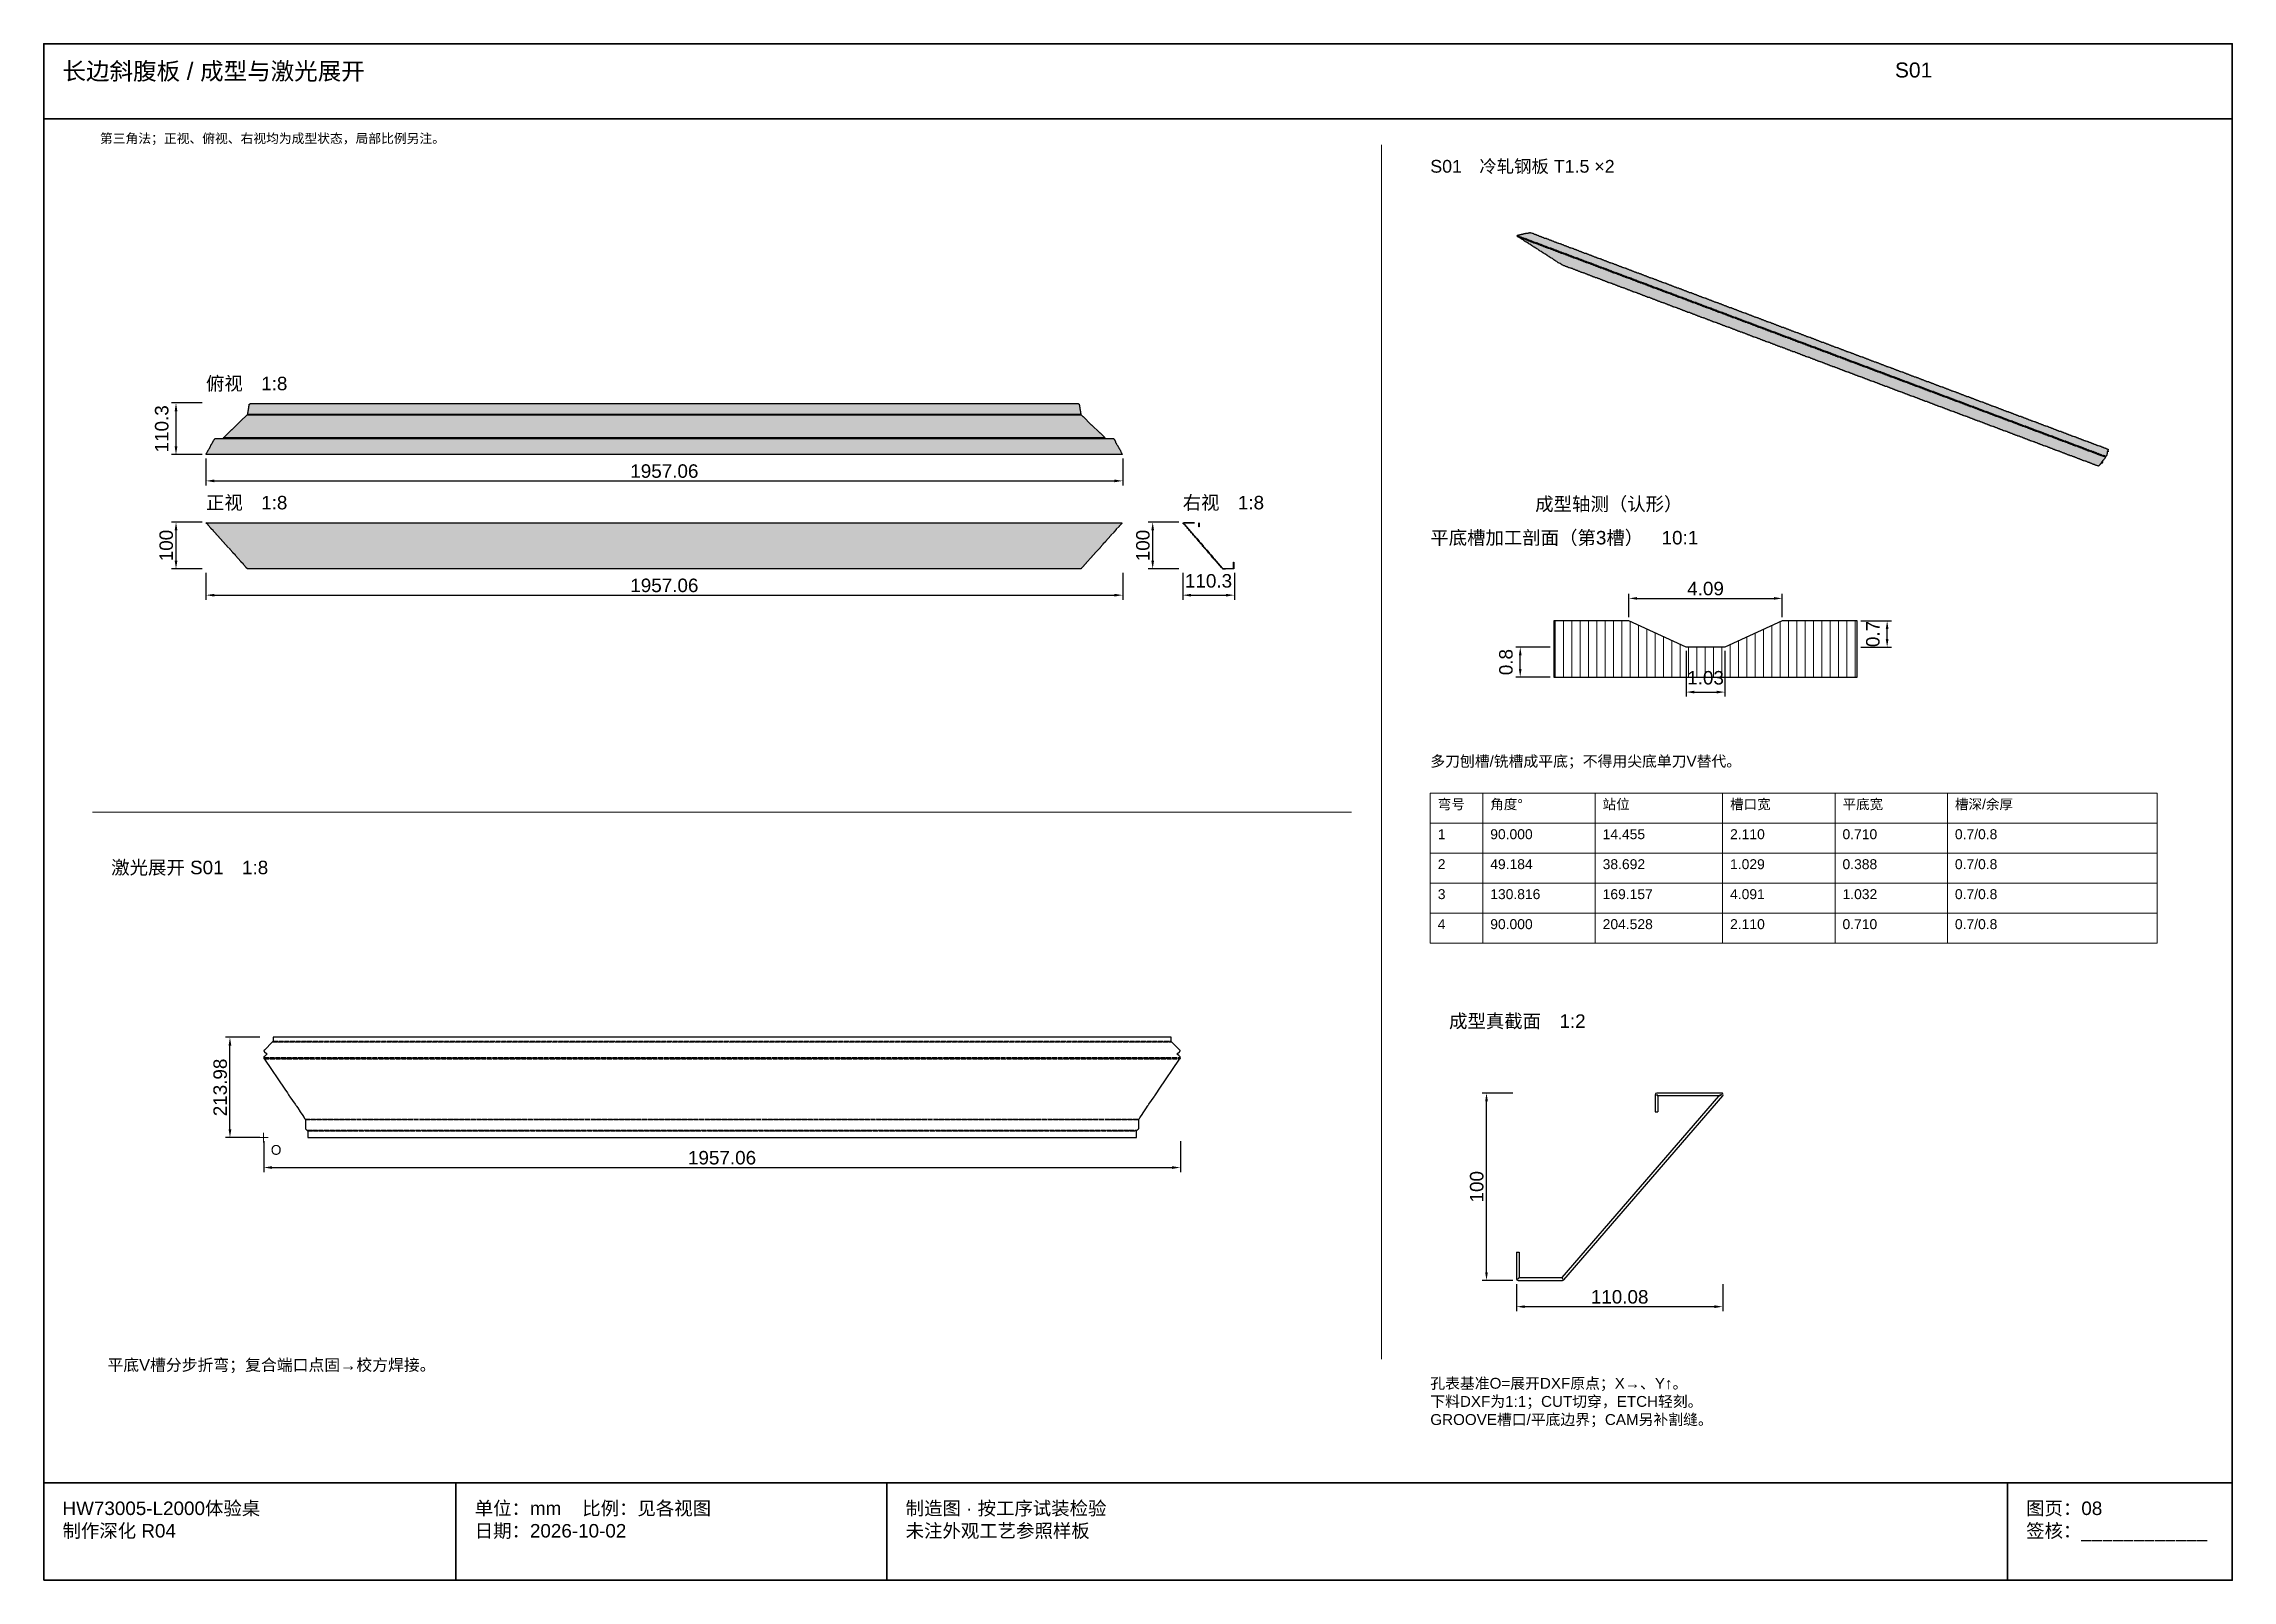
# Model space of a CAD drawing. Header units: millimetres. Extents: x 5 to 252589, y 5 to 415.
# Drawn here: x 84005 to 84589, y 5 to 415 of the extents above; entities that cross this region are included whole.
import ezdxf

# ---------------------------------------------------------------- set-up
doc = ezdxf.new("R2010")
doc.units = ezdxf.units.MM
doc.linetypes.add('CENTER', pattern=[5.08, 3.175, -0.635, 0.635, -0.635])
doc.linetypes.add('DASHED', pattern=[1.524, 1.27, -0.254])
for name, color, linetype, lineweight in [('CENTER', 8, 'CENTER', 13), ('DIM', 7, 'Continuous', 13), ('FRAME', 7, 'Continuous', 35), ('HATCH', 8, 'Continuous', 9), ('HIDDEN', 8, 'DASHED', 13), ('NOTE', 7, 'Continuous', 18), ('OUTLINE', 7, 'Continuous', 25)]:
    doc.layers.add(name, color=color, linetype=linetype, lineweight=lineweight)
doc.styles.add('CN', font='Arial Unicode.ttf')
doc.dimstyles.new('V0_1', dxfattribs={"dimtxt": 3.6, "dimasz": 2.2, "dimexe": 1.2, "dimexo": 1, "dimgap": 0.8, "dimtad": 1, "dimlfac": 0.1, "dimdsep": 46, "dimtxsty": 'CN', "dimcen": 2.5, "dimclrd": 7, "dimclre": 7, "dimclrt": 7, "dimazin": 3, "dimtfac": 1, "dimtmove": 0, "dimatfit": 3})
doc.dimstyles.new('V2', dxfattribs={"dimtxt": 3.6, "dimasz": 2.2, "dimexe": 1.2, "dimexo": 1, "dimgap": 0.8, "dimtad": 1, "dimlfac": 2, "dimdsep": 46, "dimtxsty": 'CN', "dimcen": 2.5, "dimclrd": 7, "dimclre": 7, "dimclrt": 7, "dimazin": 3, "dimtfac": 1, "dimtmove": 0, "dimatfit": 3})
doc.dimstyles.new('V8', dxfattribs={"dimtxt": 3.6, "dimasz": 2.2, "dimexe": 1.2, "dimexo": 1, "dimgap": 0.8, "dimtad": 1, "dimlfac": 8, "dimdsep": 46, "dimtxsty": 'CN', "dimcen": 2.5, "dimclrd": 7, "dimclre": 7, "dimclrt": 7, "dimazin": 3, "dimtfac": 1, "dimtmove": 0, "dimatfit": 3})

msp = doc.modelspace()

# ---------------------------------------------------------------- texts
at = {"layer": 'NOTE', "attachment_point": 1, "style": 'CN'}
for s, insert, char_height, width in [('长边斜腹板 / 成型与激光展开', (84010, 410), 4.6, 484), ('S01', (84499, 410), 4, 90), ('第三角法；正视、俯视、右视均为成型状态，局部比例另注。', (84020, 391), 2.5, 360), ('S01\u3000冷轧钢板 T1.5 ×2', (84375, 384), 3.4, 200), ('俯视\u30001:8', (84048.2901, 326.14375), 3.6, 180), ('正视\u30001:8', (84048.2901, 294.35625), 3.6, 180), ('右视\u30001:8', (84308.9224, 294.35625), 3.6, 180), ('成型轴测（认形）', (84403, 294), 3.6, 180), ('平底槽加工剖面（第3槽）\u300010:1', (84375, 285), 3.6, 180), ('多刀刨槽/铣槽成平底；不得用尖底单刀V替代。', (84375, 225), 2.9, 198), ('弯号', (84377, 213.4), 2.65, 10), ('角度°', (84391, 213.4), 2.65, 26), ('站位', (84421, 213.4), 2.65, 30), ('槽口宽', (84455, 213.4), 2.65, 26), ('平底宽', (84485, 213.4), 2.65, 26), ('槽深/余厚', (84515, 213.4), 2.65, 52), ('1', (84377, 205.4), 2.65, 10), ('90.000', (84391, 205.4), 2.65, 26), ('14.455', (84421, 205.4), 2.65, 30), ('2.110', (84455, 205.4), 2.65, 26), ('0.710', (84485, 205.4), 2.65, 26), ('0.7/0.8', (84515, 205.4), 2.65, 52), ('激光展开 S01\u30001:8', (84023, 197), 3.6, 180), ('2', (84377, 197.4), 2.65, 10), ('49.184', (84391, 197.4), 2.65, 26), ('38.692', (84421, 197.4), 2.65, 30), ('1.029', (84455, 197.4), 2.65, 26), ('0.388', (84485, 197.4), 2.65, 26), ('0.7/0.8', (84515, 197.4), 2.65, 52), ('3', (84377, 189.4), 2.65, 10), ('130.816', (84391, 189.4), 2.65, 26), ('169.157', (84421, 189.4), 2.65, 30), ('4.091', (84455, 189.4), 2.65, 26), ('1.032', (84485, 189.4), 2.65, 26), ('0.7/0.8', (84515, 189.4), 2.65, 52), ('4', (84377, 181.4), 2.65, 10), ('90.000', (84391, 181.4), 2.65, 26), ('204.528', (84421, 181.4), 2.65, 30), ('2.110', (84455, 181.4), 2.65, 26), ('0.710', (84485, 181.4), 2.65, 26), ('0.7/0.8', (84515, 181.4), 2.65, 52), ('成型真截面\u30001:2', (84380, 156), 3.6, 180), ('O', (84065.59375, 121.12607), 2.6, 10), ('平底V槽分步折弯；复合端口点固→校方焊接。', (84022, 64), 3.1, 330), ('孔表基准O=展开DXF原点；X→、Y↑。\\P下料DXF为1:1；CUT切穿，ETCH轻刻。\\PGROOVE槽口/平底边界；CAM另补割缝。', (84375, 59), 2.9, 202), ('HW73005-L2000体验桌\\P制作深化 R04', (84010, 26), 3.6, 100), ('单位：mm    比例：见各视图\\P日期：2026-10-02', (84120, 26), 3.6, 105), ('制造图 · 按工序试装检验\\P未注外观工艺参照样板', (84235, 26), 3.6, 289), ('图页：08\\P签核：____________', (84534, 26), 3.6, 55)]:
    msp.add_mtext(s, dxfattribs=dict(at, insert=insert, char_height=char_height, width=width))

# ---------------------------------------------------------------- dimensions: what is measured, and where the dimension line sits
at = {"layer": 'DIM'}
for base, p1, p2, dimstyle in [((84040.2901, 305.35625), (84048.2901, 305.35625), (84048.2901, 319.14375), 'V8'), ((84040.2901, 274.85625), (84048.2901, 274.85625), (84048.2901, 287.35625), 'V8'), ((84300.9224, 274.85625), (84308.9224, 274.85625), (84308.9224, 287.35625), 'V8'), ((84496.90988, 254), (84488.90988, 254), (84488.90988, 261), 'V0_1'), ((84399, 246), (84408, 246), (84408, 254), 'V0_1'), ((84054.68385, 123.12607), (84063.68385, 123.12607), (84063.68385, 149.87393), 'V8'), ((84390, 85), (84398, 85), (84398, 135), 'V2')]:
    msp.add_linear_dim(base=base, p1=p1, p2=p2, angle=90, dimstyle=dimstyle, dxfattribs=at).render()
for base, p1, p2, dimstyle in [((84048.2901, 298.35625), (84048.2901, 305.35625), (84292.9224, 305.35625), 'V8'), ((84048.2901, 267.85625), (84048.2901, 274.85625), (84292.9224, 274.85625), 'V8'), ((84308.9224, 267.85625), (84308.9224, 274.85625), (84322.7099, 274.85625), 'V8'), ((84428, 267), (84428, 261), (84468.90988, 261), 'V0_1'), ((84443.29498, 242), (84443.29498, 254), (84453.61491, 254), 'V0_1'), ((84063.68385, 115.12607), (84063.68385, 123.12607), (84308.31615, 123.12607), 'V8'), ((84398, 78), (84398, 85), (84453.04057, 85), 'V2')]:
    msp.add_linear_dim(base=base, p1=p1, p2=p2, dimstyle=dimstyle, dxfattribs=at).render()

# ---------------------------------------------------------------- hatches: boundary and pattern name
at = {"layer": 'HATCH', "true_color": 0x627d89}
for points in [[(84555.41667, 305), (84555.25, 304.83333), (84555.25, 304.91667), (84555.16667, 305), (84555.08333, 304.91667), (84555, 304.91667), (84555, 305), (84554.91667, 305.08333), (84554.83333, 305), (84554.66667, 305.16667), (84554.58333, 305.08333), (84554.58333, 305.16667), (84554.5, 305.25), (84554.41667, 305.16667), (84554.33333, 305.16667), (84554.33333, 305.25), (84554.25, 305.33333), (84554.16667, 305.25), (84554, 305.41667), (84553.91667, 305.33333), (84553.91667, 305.41667), (84553.83333, 305.5), (84553.75, 305.41667), (84553.66667, 305.41667), (84553.66667, 305.5), (84553.58333, 305.58333), (84553.5, 305.5), (84553.33333, 305.66667), (84553.25, 305.58333), (84553.25, 305.66667), (84553.16667, 305.75), (84553.08333, 305.66667), (84553, 305.66667), (84553, 305.75), (84552.91667, 305.83333), (84552.83333, 305.75), (84552.66667, 305.91667), (84552.58333, 305.83333), (84552.58333, 305.91667), (84552.5, 306), (84552.41667, 305.91667), (84552.33333, 305.91667), (84552.33333, 306), (84552.25, 306.08333), (84552.16667, 306), (84552, 306.16667), (84551.91667, 306.08333), (84551.91667, 306.16667), (84551.83333, 306.25), (84551.75, 306.16667), (84551.66667, 306.16667), (84551.66667, 306.25), (84551.58333, 306.33333), (84551.5, 306.25), (84551.33333, 306.41667), (84551.25, 306.33333), (84551.25, 306.41667), (84551.16667, 306.5), (84551.08333, 306.41667), (84551, 306.41667), (84551, 306.5), (84550.91667, 306.58333), (84550.83333, 306.5), (84550.66667, 306.66667), (84550.58333, 306.58333), (84550.58333, 306.66667), (84550.5, 306.75), (84550.41667, 306.66667), (84550.33333, 306.66667), (84550.33333, 306.75), (84550.25, 306.83333), (84550.16667, 306.75), (84550, 306.91667), (84549.91667, 306.83333), (84549.91667, 306.91667), (84549.83333, 307), (84549.75, 306.91667), (84549.66667, 306.91667), (84549.66667, 307), (84549.58333, 307.08333), (84549.5, 307), (84549.33333, 307.16667), (84549.25, 307.08333), (84549.25, 307.16667), (84549.16667, 307.25), (84549.08333, 307.16667), (84549, 307.16667), (84549, 307.25), (84548.91667, 307.33333), (84548.83333, 307.25), (84548.66667, 307.41667), (84548.58333, 307.33333), (84548.58333, 307.41667), (84548.5, 307.5), (84548.41667, 307.41667), (84548.33333, 307.41667), (84548.33333, 307.5), (84548.25, 307.58333), (84548.16667, 307.5), (84548, 307.66667), (84547.91667, 307.58333), (84547.91667, 307.66667), (84547.83333, 307.75), (84547.75, 307.66667), (84547.66667, 307.66667), (84547.66667, 307.75), (84547.58333, 307.83333), (84547.5, 307.75), (84547.33333, 307.91667), (84547.25, 307.83333), (84547.25, 307.91667), (84547.16667, 308), (84547.08333, 307.91667), (84547, 307.91667), (84547, 308), (84546.91667, 308.08333), (84546.83333, 308), (84546.66667, 308.16667), (84546.58333, 308.08333), (84546.58333, 308.16667), (84546.5, 308.25), (84546.41667, 308.16667), (84546.33333, 308.16667), (84546.33333, 308.25), (84546.25, 308.33333), (84546.16667, 308.25), (84546, 308.41667), (84545.91667, 308.33333), (84545.91667, 308.41667), (84545.83333, 308.5), (84545.75, 308.41667), (84545.66667, 308.41667), (84545.66667, 308.5), (84545.58333, 308.58333), (84545.5, 308.5), (84545.33333, 308.66667), (84545.25, 308.58333), (84545.25, 308.66667), (84545.16667, 308.75), (84545.08333, 308.66667), (84545, 308.66667), (84545, 308.75), (84544.91667, 308.83333), (84544.83333, 308.75), (84544.66667, 308.91667), (84544.58333, 308.83333), (84544.58333, 308.91667), (84544.5, 309), (84544.41667, 308.91667), (84544.33333, 308.91667), (84544.33333, 309), (84544.25, 309.08333), (84544.16667, 309), (84544, 309.16667), (84543.91667, 309.08333), (84543.91667, 309.16667), (84543.83333, 309.25), (84543.75, 309.16667), (84543.66667, 309.16667), (84543.66667, 309.25), (84543.58333, 309.33333), (84543.5, 309.25), (84543.33333, 309.41667), (84543.25, 309.33333), (84543.25, 309.41667), (84543.16667, 309.5), (84543.08333, 309.41667), (84543, 309.41667), (84543, 309.5), (84542.91667, 309.58333), (84542.83333, 309.5), (84542.66667, 309.66667), (84542.58333, 309.58333), (84542.58333, 309.66667), (84542.5, 309.75), (84542.41667, 309.66667), (84542.33333, 309.66667), (84542.33333, 309.75), (84542.25, 309.83333), (84542.16667, 309.75), (84542, 309.91667), (84541.91667, 309.83333), (84541.91667, 309.91667), (84541.83333, 310), (84541.75, 309.91667), (84541.66667, 309.91667), (84541.66667, 310), (84541.58333, 310.08333), (84541.5, 310), (84541.33333, 310.16667), (84541.25, 310.08333), (84541.25, 310.16667), (84541.16667, 310.25), (84541.08333, 310.16667), (84541, 310.16667), (84541, 310.25), (84540.91667, 310.33333), (84540.83333, 310.25), (84540.66667, 310.41667), (84540.58333, 310.33333), (84540.58333, 310.41667), (84540.5, 310.5), (84540.41667, 310.41667), (84540.33333, 310.41667), (84540.33333, 310.5), (84540.25, 310.58333), (84540.16667, 310.5), (84540, 310.66667), (84539.91667, 310.58333), (84539.91667, 310.66667), (84539.83333, 310.75), (84539.75, 310.66667), (84539.66667, 310.66667), (84539.66667, 310.75), (84539.58333, 310.83333), (84539.5, 310.75), (84539.33333, 310.91667), (84539.25, 310.83333), (84539.25, 310.91667), (84539.16667, 311), (84539.08333, 310.91667), (84539, 310.91667), (84539, 311), (84538.91667, 311.08333), (84538.83333, 311), (84538.66667, 311.16667), (84538.58333, 311.08333), (84538.58333, 311.16667), (84538.5, 311.25), (84538.41667, 311.16667), (84538.33333, 311.16667), (84538.33333, 311.25), (84538.25, 311.33333), (84538.16667, 311.25), (84538, 311.41667), (84537.91667, 311.33333), (84537.91667, 311.41667), (84537.83333, 311.5), (84537.75, 311.41667), (84537.66667, 311.41667), (84537.66667, 311.5), (84537.58333, 311.58333), (84537.5, 311.5), (84537.33333, 311.66667), (84537.25, 311.58333), (84537.25, 311.66667), (84537.16667, 311.75), (84537.08333, 311.66667), (84537, 311.66667), (84537, 311.75), (84536.91667, 311.83333), (84536.83333, 311.75), (84536.66667, 311.91667), (84536.58333, 311.83333), (84536.58333, 311.91667), (84536.5, 312), (84536.41667, 311.91667), (84536.33333, 311.91667), (84536.33333, 312), (84536.25, 312.08333), (84536.16667, 312), (84536, 312.16667), (84535.91667, 312.08333), (84535.91667, 312.16667), (84535.83333, 312.25), (84535.75, 312.16667), (84535.66667, 312.16667), (84535.66667, 312.25), (84535.58333, 312.33333), (84535.5, 312.25), (84535.33333, 312.41667), (84535.25, 312.33333), (84535.25, 312.41667), (84535.16667, 312.5), (84535.08333, 312.41667), (84535, 312.41667), (84535, 312.5), (84534.91667, 312.58333), (84534.83333, 312.5), (84534.66667, 312.66667), (84534.58333, 312.58333), (84534.58333, 312.66667), (84534.5, 312.75), (84534.41667, 312.66667), (84534.33333, 312.66667), (84534.33333, 312.75), (84534.25, 312.83333), (84534.16667, 312.75), (84534, 312.91667), (84533.91667, 312.83333), (84533.91667, 312.91667), (84533.83333, 313), (84533.75, 312.91667), (84533.66667, 312.91667), (84533.66667, 313), (84533.58333, 313.08333), (84533.5, 313), (84533.33333, 313.16667), (84533.25, 313.08333), (84533.25, 313.16667), (84533.16667, 313.25), (84533.08333, 313.16667), (84533, 313.16667), (84533, 313.25), (84532.91667, 313.33333), (84532.83333, 313.25), (84532.66667, 313.41667), (84532.58333, 313.33333), (84532.58333, 313.41667), (84532.5, 313.5), (84532.41667, 313.41667), (84532.33333, 313.41667), (84532.33333, 313.5), (84532.25, 313.58333), (84532.16667, 313.5), (84532, 313.66667), (84531.91667, 313.58333), (84531.91667, 313.66667), (84531.83333, 313.75), (84531.75, 313.66667), (84531.66667, 313.66667), (84531.66667, 313.75), (84531.58333, 313.83333), (84531.5, 313.75), (84531.33333, 313.91667), (84531.25, 313.83333), (84531.25, 313.91667), (84531.16667, 314), (84531.08333, 313.91667), (84531, 313.91667), (84531, 314), (84530.91667, 314.08333), (84530.83333, 314), (84530.66667, 314.16667), (84530.58333, 314.08333), (84530.58333, 314.16667), (84530.5, 314.25), (84530.41667, 314.16667), (84530.33333, 314.16667), (84530.33333, 314.25), (84530.25, 314.33333), (84530.16667, 314.25), (84530, 314.41667), (84529.91667, 314.33333), (84529.91667, 314.41667), (84529.83333, 314.5), (84529.75, 314.41667), (84529.66667, 314.41667), (84529.66667, 314.5), (84529.58333, 314.58333), (84529.5, 314.5), (84529.33333, 314.66667), (84529.25, 314.58333), (84529.25, 314.66667), (84529.16667, 314.75), (84529.08333, 314.66667), (84529, 314.66667), (84529, 314.75), (84528.91667, 314.83333), (84528.83333, 314.75), (84528.66667, 314.91667), (84528.58333, 314.83333), (84528.58333, 314.91667), (84528.5, 315), (84528.41667, 314.91667), (84528.33333, 314.91667), (84528.33333, 315), (84528.25, 315.08333), (84528.16667, 315), (84528, 315.16667), (84527.91667, 315.08333), (84527.91667, 315.16667), (84527.83333, 315.25), (84527.75, 315.16667), (84527.66667, 315.16667), (84527.66667, 315.25), (84527.58333, 315.33333), (84527.5, 315.25), (84527.33333, 315.41667), (84527.25, 315.33333), (84527.25, 315.41667), (84527.16667, 315.5), (84527.08333, 315.41667), (84527, 315.41667), (84527, 315.5), (84526.91667, 315.58333), (84526.83333, 315.5), (84526.66667, 315.66667), (84526.58333, 315.58333), (84526.58333, 315.66667), (84526.5, 315.75), (84526.41667, 315.66667), (84526.33333, 315.66667), (84526.33333, 315.75), (84526.25, 315.83333), (84526.16667, 315.75), (84526, 315.91667), (84525.91667, 315.83333), (84525.91667, 315.91667), (84525.83333, 316), (84525.75, 315.91667), (84525.66667, 315.91667), (84525.66667, 316), (84525.58333, 316.08333), (84525.5, 316), (84525.33333, 316.16667), (84525.25, 316.08333), (84525.25, 316.16667), (84525.16667, 316.25), (84525.08333, 316.16667), (84525, 316.16667), (84525, 316.25), (84524.91667, 316.33333), (84524.83333, 316.25), (84524.66667, 316.41667), (84524.58333, 316.33333), (84524.58333, 316.41667), (84524.5, 316.5), (84524.41667, 316.41667), (84524.33333, 316.41667), (84524.33333, 316.5), (84524.25, 316.58333), (84524.16667, 316.5), (84524, 316.66667), (84523.91667, 316.58333), (84523.91667, 316.66667), (84523.83333, 316.75), (84523.75, 316.66667), (84523.66667, 316.66667), (84523.66667, 316.75), (84523.58333, 316.83333), (84523.5, 316.75), (84523.33333, 316.91667), (84523.25, 316.83333), (84523.25, 316.91667), (84523.16667, 317), (84523.08333, 316.91667), (84523, 316.91667), (84523, 317), (84522.91667, 317.08333), (84522.83333, 317), (84522.66667, 317.16667), (84522.58333, 317.08333), (84522.58333, 317.16667), (84522.5, 317.25), (84522.41667, 317.16667), (84522.33333, 317.16667), (84522.33333, 317.25), (84522.25, 317.33333), (84522.16667, 317.25), (84522, 317.41667), (84521.91667, 317.33333), (84521.91667, 317.41667), (84521.83333, 317.5), (84521.75, 317.41667), (84521.66667, 317.41667), (84521.66667, 317.5), (84521.58333, 317.58333), (84521.5, 317.5), (84521.33333, 317.66667), (84521.25, 317.58333), (84521.25, 317.66667), (84521.16667, 317.75), (84521.08333, 317.66667), (84521, 317.66667), (84521, 317.75), (84520.91667, 317.83333), (84520.83333, 317.75), (84520.66667, 317.91667), (84520.58333, 317.83333), (84520.58333, 317.91667), (84520.5, 318), (84520.41667, 317.91667), (84520.33333, 317.91667), (84520.33333, 318), (84520.25, 318.08333), (84520.16667, 318), (84520, 318.16667), (84519.91667, 318.08333), (84519.91667, 318.16667), (84519.83333, 318.25), (84519.75, 318.16667), (84519.66667, 318.16667), (84519.66667, 318.25), (84519.58333, 318.33333), (84519.5, 318.25), (84519.33333, 318.41667), (84519.25, 318.33333), (84519.25, 318.41667), (84519.16667, 318.5), (84519.08333, 318.41667), (84519, 318.41667), (84519, 318.5), (84518.91667, 318.58333), (84518.83333, 318.5), (84518.66667, 318.66667), (84518.58333, 318.58333), (84518.58333, 318.66667), (84518.5, 318.75), (84518.41667, 318.66667), (84518.33333, 318.66667), (84518.33333, 318.75), (84518.25, 318.83333), (84518.16667, 318.75), (84518, 318.91667), (84517.91667, 318.83333), (84517.91667, 318.91667), (84517.83333, 319), (84517.75, 318.91667), (84517.66667, 318.91667), (84517.66667, 319), (84517.58333, 319.08333), (84517.5, 319), (84517.33333, 319.16667), (84517.25, 319.08333), (84517.25, 319.16667), (84517.16667, 319.25), (84517.08333, 319.16667), (84517, 319.16667), (84517, 319.25), (84516.91667, 319.33333), (84516.83333, 319.25), (84516.66667, 319.41667), (84516.58333, 319.33333), (84516.58333, 319.41667), (84516.5, 319.5), (84516.41667, 319.41667), (84516.33333, 319.41667), (84516.33333, 319.5), (84516.25, 319.58333), (84516.16667, 319.5), (84516, 319.66667), (84515.91667, 319.58333), (84515.91667, 319.66667), (84515.83333, 319.75), (84515.75, 319.66667), (84515.66667, 319.66667), (84515.66667, 319.75), (84515.58333, 319.83333), (84515.5, 319.75), (84515.33333, 319.91667), (84515.25, 319.83333), (84515.25, 319.91667), (84515.16667, 320), (84515.08333, 319.91667), (84515, 319.91667), (84515, 320), (84514.91667, 320.08333), (84514.83333, 320), (84514.66667, 320.16667), (84514.58333, 320.08333), (84514.58333, 320.16667), (84514.5, 320.25), (84514.41667, 320.16667), (84514.33333, 320.16667), (84514.33333, 320.25), (84514.25, 320.33333), (84514.16667, 320.25), (84514, 320.41667), (84513.91667, 320.33333), (84513.91667, 320.41667), (84513.83333, 320.5), (84513.75, 320.41667), (84513.66667, 320.41667), (84513.66667, 320.5), (84513.58333, 320.58333), (84513.5, 320.5), (84513.33333, 320.66667), (84513.25, 320.58333), (84513.25, 320.66667), (84513.16667, 320.75), (84513.08333, 320.66667), (84513, 320.66667), (84513, 320.75), (84512.91667, 320.83333), (84512.83333, 320.75), (84512.66667, 320.91667), (84512.58333, 320.83333), (84512.58333, 320.91667), (84512.5, 321), (84512.41667, 320.91667), (84512.33333, 320.91667), (84512.33333, 321), (84512.25, 321.08333), (84512.16667, 321), (84512, 321.16667), (84511.91667, 321.08333), (84511.91667, 321.16667), (84511.83333, 321.25), (84511.75, 321.16667), (84511.66667, 321.16667), (84511.66667, 321.25), (84511.58333, 321.33333), (84511.5, 321.25), (84511.33333, 321.41667), (84511.25, 321.33333), (84511.25, 321.41667), (84511.16667, 321.5), (84511.08333, 321.41667), (84511, 321.41667), (84511, 321.5), (84510.91667, 321.58333), (84510.83333, 321.5), (84510.66667, 321.66667), (84510.58333, 321.58333), (84510.58333, 321.66667), (84510.5, 321.75), (84510.41667, 321.66667), (84510.33333, 321.66667), (84510.33333, 321.75), (84510.25, 321.83333), (84510.16667, 321.75), (84510, 321.91667), (84509.91667, 321.83333), (84509.91667, 321.91667), (84509.83333, 322), (84509.75, 321.91667), (84509.66667, 321.91667), (84509.66667, 322), (84509.58333, 322.08333), (84509.5, 322), (84509.33333, 322.16667), (84509.25, 322.08333), (84509.25, 322.16667), (84509.16667, 322.25), (84509.08333, 322.16667), (84509, 322.16667), (84509, 322.25), (84508.91667, 322.33333), (84508.83333, 322.25), (84508.66667, 322.41667), (84508.58333, 322.33333), (84508.58333, 322.41667), (84508.5, 322.5), (84508.41667, 322.41667), (84508.33333, 322.41667), (84508.33333, 322.5), (84508.25, 322.58333), (84508.16667, 322.5), (84508, 322.66667), (84507.91667, 322.58333), (84507.91667, 322.66667), (84507.83333, 322.75), (84507.75, 322.66667), (84507.66667, 322.66667), (84507.66667, 322.75), (84507.58333, 322.83333), (84507.5, 322.75), (84507.33333, 322.91667), (84507.25, 322.83333), (84507.25, 322.91667), (84507.16667, 323), (84507.08333, 322.91667), (84507, 322.91667), (84507, 323), (84506.91667, 323.08333), (84506.83333, 323), (84506.66667, 323.16667), (84506.58333, 323.08333), (84506.58333, 323.16667), (84506.5, 323.25), (84506.41667, 323.16667), (84506.33333, 323.16667), (84506.33333, 323.25), (84506.25, 323.33333), (84506.16667, 323.25), (84506, 323.41667), (84505.91667, 323.33333), (84505.91667, 323.41667), (84505.83333, 323.5), (84505.75, 323.41667), (84505.66667, 323.41667), (84505.66667, 323.5), (84505.58333, 323.58333), (84505.5, 323.5), (84505.33333, 323.66667), (84505.25, 323.58333), (84505.25, 323.66667), (84505.16667, 323.75), (84505.08333, 323.66667), (84505, 323.66667), (84505, 323.75), (84504.91667, 323.83333), (84504.83333, 323.75), (84504.66667, 323.91667), (84504.58333, 323.83333), (84504.58333, 323.91667), (84504.5, 324), (84504.41667, 323.91667), (84504.33333, 323.91667), (84504.33333, 324), (84504.25, 324.08333), (84504.16667, 324), (84504, 324.16667), (84503.91667, 324.08333), (84503.91667, 324.16667), (84503.83333, 324.25), (84503.75, 324.16667), (84503.66667, 324.16667), (84503.66667, 324.25), (84503.58333, 324.33333), (84503.5, 324.25), (84503.33333, 324.41667), (84503.25, 324.33333), (84503.25, 324.41667), (84503.16667, 324.5), (84503.08333, 324.41667), (84503, 324.41667), (84503, 324.5), (84502.91667, 324.58333), (84502.83333, 324.5), (84502.66667, 324.66667), (84502.58333, 324.58333), (84502.58333, 324.66667), (84502.5, 324.75), (84502.41667, 324.66667), (84502.33333, 324.66667), (84502.33333, 324.75), (84502.25, 324.83333), (84502.16667, 324.75), (84502, 324.91667), (84501.91667, 324.83333), (84501.91667, 324.91667), (84501.83333, 325), (84501.75, 324.91667), (84501.66667, 324.91667), (84501.66667, 325), (84501.58333, 325.08333), (84501.5, 325), (84501.33333, 325.16667), (84501.25, 325.08333), (84501.25, 325.16667), (84501.16667, 325.25), (84501.08333, 325.16667), (84501, 325.16667), (84501, 325.25), (84500.91667, 325.33333), (84500.83333, 325.25), (84500.66667, 325.41667), (84500.58333, 325.33333), (84500.58333, 325.41667), (84500.5, 325.5), (84500.41667, 325.41667), (84500.33333, 325.41667), (84500.33333, 325.5), (84500.25, 325.58333), (84500.16667, 325.5), (84500, 325.66667), (84499.91667, 325.58333), (84499.91667, 325.66667), (84499.83333, 325.75), (84499.75, 325.66667), (84499.66667, 325.66667), (84499.66667, 325.75), (84499.58333, 325.83333), (84499.5, 325.75), (84499.33333, 325.91667), (84499.25, 325.83333), (84499.25, 325.91667), (84499.16667, 326), (84499.08333, 325.91667), (84499, 325.91667), (84499, 326), (84498.91667, 326.08333), (84498.83333, 326), (84498.66667, 326.16667), (84498.58333, 326.08333), (84498.58333, 326.16667), (84498.5, 326.25), (84498.41667, 326.16667), (84498.33333, 326.16667), (84498.33333, 326.25), (84498.25, 326.33333), (84498.16667, 326.25), (84498, 326.41667), (84497.91667, 326.33333), (84497.91667, 326.41667), (84497.83333, 326.5), (84497.75, 326.41667), (84497.66667, 326.41667), (84497.66667, 326.5), (84497.58333, 326.58333), (84497.5, 326.5), (84497.33333, 326.66667), (84497.25, 326.58333), (84497.25, 326.66667), (84497.16667, 326.75), (84497.08333, 326.66667), (84497, 326.66667), (84497, 326.75), (84496.91667, 326.83333), (84496.83333, 326.75), (84496.66667, 326.91667), (84496.58333, 326.83333), (84496.58333, 326.91667), (84496.5, 327), (84496.41667, 326.91667), (84496.33333, 326.91667), (84496.33333, 327), (84496.25, 327.08333), (84496.16667, 327), (84496, 327.16667), (84495.91667, 327.08333), (84495.91667, 327.16667), (84495.83333, 327.25), (84495.75, 327.16667), (84495.66667, 327.16667), (84495.66667, 327.25), (84495.58333, 327.33333), (84495.5, 327.25), (84495.33333, 327.41667), (84495.25, 327.33333), (84495.25, 327.41667), (84495.16667, 327.5), (84495.08333, 327.41667), (84495, 327.41667), (84495, 327.5), (84494.91667, 327.58333), (84494.83333, 327.5), (84494.66667, 327.66667), (84494.58333, 327.58333), (84494.58333, 327.66667), (84494.5, 327.75), (84494.41667, 327.66667), (84494.33333, 327.66667), (84494.33333, 327.75), (84494.25, 327.83333), (84494.16667, 327.75), (84494, 327.91667), (84493.91667, 327.83333), (84493.91667, 327.91667), (84493.83333, 328), (84493.75, 327.91667), (84493.66667, 327.91667), (84493.66667, 328), (84493.58333, 328.08333), (84493.5, 328), (84493.33333, 328.16667), (84493.25, 328.08333), (84493.25, 328.16667), (84493.16667, 328.25), (84493.08333, 328.16667), (84493, 328.16667), (84493, 328.25), (84492.91667, 328.33333), (84492.83333, 328.25), (84492.66667, 328.41667), (84492.58333, 328.33333), (84492.58333, 328.41667), (84492.5, 328.5), (84492.41667, 328.41667), (84492.33333, 328.41667), (84492.33333, 328.5), (84492.25, 328.58333), (84492.16667, 328.5), (84492, 328.66667), (84491.91667, 328.58333), (84491.91667, 328.66667), (84491.83333, 328.75), (84491.75, 328.66667), (84491.66667, 328.66667), (84491.66667, 328.75), (84491.58333, 328.83333), (84491.5, 328.75), (84491.33333, 328.91667), (84491.25, 328.83333), (84491.25, 328.91667), (84491.16667, 329), (84491.08333, 328.91667), (84491, 328.91667), (84491, 329), (84490.91667, 329.08333), (84490.83333, 329), (84490.66667, 329.16667), (84490.58333, 329.08333), (84490.58333, 329.16667), (84490.5, 329.25), (84490.41667, 329.16667), (84490.33333, 329.16667), (84490.33333, 329.25), (84490.25, 329.33333), (84490.16667, 329.25), (84490, 329.41667), (84489.91667, 329.33333), (84489.91667, 329.41667), (84489.83333, 329.5), (84489.75, 329.41667), (84489.66667, 329.41667), (84489.66667, 329.5), (84489.58333, 329.58333), (84489.5, 329.5), (84489.33333, 329.66667), (84489.25, 329.58333), (84489.25, 329.66667), (84489.16667, 329.75), (84489.08333, 329.66667), (84489, 329.66667), (84489, 329.75), (84488.91667, 329.83333), (84488.83333, 329.75), (84488.66667, 329.91667), (84488.58333, 329.83333), (84488.58333, 329.91667), (84488.5, 330), (84488.41667, 329.91667), (84488.33333, 329.91667), (84488.33333, 330), (84488.25, 330.08333), (84488.16667, 330), (84488, 330.16667), (84487.91667, 330.08333), (84487.91667, 330.16667), (84487.83333, 330.25), (84487.75, 330.16667), (84487.66667, 330.16667), (84487.66667, 330.25), (84487.58333, 330.33333), (84487.5, 330.25), (84487.33333, 330.41667), (84487.25, 330.33333), (84487.25, 330.41667), (84487.16667, 330.5), (84487.08333, 330.41667), (84487, 330.41667), (84487, 330.5), (84486.91667, 330.58333), (84486.83333, 330.5), (84486.66667, 330.66667), (84486.58333, 330.58333), (84486.58333, 330.66667), (84486.5, 330.75), (84486.41667, 330.66667), (84486.33333, 330.66667), (84486.33333, 330.75), (84486.25, 330.83333), (84486.16667, 330.75), (84486, 330.91667), (84485.91667, 330.83333), (84485.91667, 330.91667), (84485.83333, 331), (84485.75, 330.91667), (84485.66667, 330.91667), (84485.66667, 331), (84485.58333, 331.08333), (84485.5, 331), (84485.33333, 331.16667), (84485.25, 331.08333), (84485.25, 331.16667), (84485.16667, 331.25), (84485.08333, 331.16667), (84485, 331.16667), (84485, 331.25), (84484.91667, 331.33333), (84484.83333, 331.25), (84484.66667, 331.41667), (84484.58333, 331.33333), (84484.58333, 331.41667), (84484.5, 331.5), (84484.41667, 331.41667), (84484.33333, 331.41667), (84484.33333, 331.5), (84484.25, 331.58333), (84484.16667, 331.5), (84484, 331.66667), (84483.91667, 331.58333), (84483.91667, 331.66667), (84483.83333, 331.75), (84483.75, 331.66667), (84483.66667, 331.66667), (84483.66667, 331.75), (84483.58333, 331.83333), (84483.5, 331.75), (84483.33333, 331.91667), (84483.25, 331.83333), (84483.25, 331.91667), (84483.16667, 332), (84483.08333, 331.91667), (84483, 331.91667), (84483, 332), (84482.91667, 332.08333), (84482.83333, 332), (84482.66667, 332.16667), (84482.58333, 332.08333), (84482.58333, 332.16667), (84482.5, 332.25), (84482.41667, 332.16667), (84482.33333, 332.16667), (84482.33333, 332.25), (84482.25, 332.33333), (84482.16667, 332.25), (84482, 332.41667), (84481.91667, 332.33333), (84481.91667, 332.41667), (84481.83333, 332.5), (84481.75, 332.41667), (84481.66667, 332.41667), (84481.66667, 332.5), (84481.58333, 332.58333), (84481.5, 332.5), (84481.33333, 332.66667), (84481.25, 332.58333), (84481.25, 332.66667), (84481.16667, 332.75), (84481.08333, 332.66667), (84481, 332.66667), (84481, 332.75), (84480.91667, 332.83333), (84480.83333, 332.75), (84480.66667, 332.91667), (84480.58333, 332.83333), (84480.58333, 332.91667), (84480.5, 333), (84480.41667, 332.91667), (84480.33333, 332.91667), (84480.33333, 333), (84480.25, 333.08333), (84480.16667, 333), (84480, 333.16667), (84479.91667, 333.08333), (84479.91667, 333.16667), (84479.83333, 333.25), (84479.75, 333.16667), (84479.66667, 333.16667), (84479.66667, 333.25), (84479.58333, 333.33333), (84479.5, 333.25), (84479.33333, 333.41667), (84479.25, 333.33333), (84479.25, 333.41667), (84479.16667, 333.5), (84479.08333, 333.41667), (84479, 333.41667), (84479, 333.5), (84478.91667, 333.58333), (84478.83333, 333.5), (84478.66667, 333.66667), (84478.58333, 333.58333), (84478.58333, 333.66667), (84478.5, 333.75), (84478.41667, 333.66667), (84478.33333, 333.66667), (84478.33333, 333.75), (84478.25, 333.83333), (84478.16667, 333.75), (84478, 333.91667), (84477.91667, 333.83333), (84477.91667, 333.91667), (84477.83333, 334), (84477.75, 333.91667), (84477.66667, 333.91667), (84477.66667, 334), (84477.58333, 334.08333), (84477.5, 334), (84477.33333, 334.16667), (84477.25, 334.08333), (84477.25, 334.16667), (84477.16667, 334.25), (84477.08333, 334.16667), (84477, 334.16667), (84477, 334.25), (84476.91667, 334.33333), (84476.83333, 334.25), (84476.66667, 334.41667), (84476.58333, 334.33333), (84476.58333, 334.41667), (84476.5, 334.5), (84476.41667, 334.41667), (84476.33333, 334.41667), (84476.33333, 334.5), (84476.25, 334.58333), (84476.16667, 334.5), (84476, 334.66667), (84475.91667, 334.58333), (84475.91667, 334.66667), (84475.83333, 334.75), (84475.75, 334.66667), (84475.66667, 334.66667), (84475.66667, 334.75), (84475.58333, 334.83333), (84475.5, 334.75), (84475.33333, 334.91667), (84475.25, 334.83333), (84475.25, 334.91667), (84475.16667, 335), (84475.08333, 334.91667), (84475, 334.91667), (84475, 335), (84474.91667, 335.08333), (84474.83333, 335), (84474.66667, 335.16667), (84474.58333, 335.08333), (84474.58333, 335.16667), (84474.5, 335.25), (84474.41667, 335.16667), (84474.33333, 335.16667), (84474.33333, 335.25), (84474.25, 335.33333), (84474.16667, 335.25), (84474, 335.41667), (84473.91667, 335.33333), (84473.91667, 335.41667), (84473.83333, 335.5), (84473.75, 335.41667), (84473.66667, 335.41667), (84473.66667, 335.5), (84473.58333, 335.58333), (84473.5, 335.5), (84473.33333, 335.66667), (84473.25, 335.58333), (84473.25, 335.66667), (84473.16667, 335.75), (84473.08333, 335.66667), (84473, 335.66667), (84473, 335.75), (84472.91667, 335.83333), (84472.83333, 335.75), (84472.66667, 335.91667), (84472.58333, 335.83333), (84472.58333, 335.91667), (84472.5, 336), (84472.41667, 335.91667), (84472.33333, 335.91667), (84472.33333, 336), (84472.25, 336.08333), (84472.16667, 336), (84472, 336.16667), (84471.91667, 336.08333), (84471.91667, 336.16667), (84471.83333, 336.25), (84471.75, 336.16667), (84471.66667, 336.16667), (84471.66667, 336.25), (84471.58333, 336.33333), (84471.5, 336.25), (84471.33333, 336.41667), (84471.25, 336.33333), (84471.25, 336.41667), (84471.16667, 336.5), (84471.08333, 336.41667), (84471, 336.41667), (84471, 336.5), (84470.91667, 336.58333), (84470.83333, 336.5), (84470.66667, 336.66667), (84470.58333, 336.58333), (84470.58333, 336.66667), (84470.5, 336.75), (84470.41667, 336.66667), (84470.33333, 336.66667), (84470.33333, 336.75), (84470.25, 336.83333), (84470.16667, 336.75), (84470, 336.91667), (84469.91667, 336.83333), (84469.91667, 336.91667), (84469.83333, 337), (84469.75, 336.91667), (84469.66667, 336.91667), (84469.66667, 337), (84469.58333, 337.08333), (84469.5, 337), (84469.33333, 337.16667), (84469.25, 337.08333), (84469.25, 337.16667), (84469.16667, 337.25), (84469.08333, 337.16667), (84469, 337.16667), (84469, 337.25), (84468.91667, 337.33333), (84468.83333, 337.25), (84468.66667, 337.41667), (84468.58333, 337.33333), (84468.58333, 337.41667), (84468.5, 337.5), (84468.41667, 337.41667), (84468.33333, 337.41667), (84468.33333, 337.5), (84468.25, 337.58333), (84468.16667, 337.5), (84468, 337.66667), (84467.91667, 337.58333), (84467.91667, 337.66667), (84467.83333, 337.75), (84467.75, 337.66667), (84467.66667, 337.66667), (84467.66667, 337.75), (84467.58333, 337.83333), (84467.5, 337.75), (84467.33333, 337.91667), (84467.25, 337.83333), (84467.25, 337.91667), (84467.16667, 338), (84467.08333, 337.91667), (84467, 337.91667), (84467, 338), (84466.91667, 338.08333), (84466.83333, 338), (84466.66667, 338.16667), (84466.58333, 338.08333), (84466.58333, 338.16667), (84466.5, 338.25), (84466.41667, 338.16667), (84466.33333, 338.16667), (84466.33333, 338.25), (84466.25, 338.33333), (84466.16667, 338.25), (84466, 338.41667), (84465.91667, 338.33333), (84465.91667, 338.41667), (84465.83333, 338.5), (84465.75, 338.41667), (84465.66667, 338.41667), (84465.66667, 338.5), (84465.58333, 338.58333), (84465.5, 338.5), (84465.33333, 338.66667), (84465.25, 338.58333), (84465.25, 338.66667), (84465.16667, 338.75), (84465.08333, 338.66667), (84465, 338.66667), (84465, 338.75), (84464.91667, 338.83333), (84464.83333, 338.75), (84464.66667, 338.91667), (84464.58333, 338.83333), (84464.58333, 338.91667), (84464.5, 339), (84464.41667, 338.91667), (84464.33333, 338.91667), (84464.33333, 339), (84464.25, 339.08333), (84464.16667, 339), (84464, 339.16667), (84463.91667, 339.08333), (84463.91667, 339.16667), (84463.83333, 339.25), (84463.75, 339.16667), (84463.66667, 339.16667), (84463.66667, 339.25), (84463.58333, 339.33333), (84463.5, 339.25), (84463.33333, 339.41667), (84463.25, 339.33333), (84463.25, 339.41667), (84463.16667, 339.5), (84463.08333, 339.41667), (84463, 339.41667), (84463, 339.5), (84462.91667, 339.58333), (84462.83333, 339.5), (84462.66667, 339.66667), (84462.58333, 339.58333), (84462.58333, 339.66667), (84462.5, 339.75), (84462.41667, 339.66667), (84462.33333, 339.66667), (84462.33333, 339.75), (84462.25, 339.83333), (84462.16667, 339.75), (84462, 339.91667), (84461.91667, 339.83333), (84461.91667, 339.91667), (84461.83333, 340), (84461.75, 339.91667), (84461.66667, 339.91667), (84461.66667, 340), (84461.58333, 340.08333), (84461.5, 340), (84461.33333, 340.16667), (84461.25, 340.08333), (84461.25, 340.16667), (84461.16667, 340.25), (84461.08333, 340.16667), (84461, 340.16667), (84461, 340.25), (84460.91667, 340.33333), (84460.83333, 340.25), (84460.66667, 340.41667), (84460.58333, 340.33333), (84460.58333, 340.41667), (84460.5, 340.5), (84460.41667, 340.41667), (84460.33333, 340.41667), (84460.33333, 340.5), (84460.25, 340.58333), (84460.16667, 340.5), (84460, 340.66667), (84459.91667, 340.58333), (84459.91667, 340.66667), (84459.83333, 340.75), (84459.75, 340.66667), (84459.66667, 340.66667), (84459.66667, 340.75), (84459.58333, 340.83333), (84459.5, 340.75), (84459.33333, 340.91667), (84459.25, 340.83333), (84459.25, 340.91667), (84459.16667, 341), (84459.08333, 340.91667), (84459, 340.91667), (84459, 341), (84458.91667, 341.08333), (84458.83333, 341), (84458.66667, 341.16667), (84458.58333, 341.08333), (84458.58333, 341.16667), (84458.5, 341.25), (84458.41667, 341.16667), (84458.33333, 341.16667), (84458.33333, 341.25), (84458.25, 341.33333), (84458.16667, 341.25), (84458, 341.41667), (84457.91667, 341.33333), (84457.91667, 341.41667), (84457.83333, 341.5), (84457.75, 341.41667), (84457.66667, 341.41667), (84457.66667, 341.5), (84457.58333, 341.58333), (84457.5, 341.5), (84457.33333, 341.66667), (84457.25, 341.58333), (84457.25, 341.66667), (84457.16667, 341.75), (84457.08333, 341.66667), (84457, 341.66667), (84457, 341.75), (84456.91667, 341.83333), (84456.83333, 341.75), (84456.66667, 341.91667), (84456.58333, 341.83333), (84456.58333, 341.91667), (84456.5, 342), (84456.41667, 341.91667), (84456.33333, 341.91667), (84456.33333, 342), (84456.25, 342.08333), (84456.16667, 342), (84456, 342.16667), (84455.91667, 342.08333), (84455.91667, 342.16667), (84455.83333, 342.25), (84455.75, 342.16667), (84455.66667, 342.16667), (84455.66667, 342.25), (84455.58333, 342.33333), (84455.5, 342.25), (84455.33333, 342.41667), (84455.25, 342.33333), (84455.25, 342.41667), (84455.16667, 342.5), (84455.08333, 342.41667), (84455, 342.41667), (84455, 342.5), (84454.91667, 342.58333), (84454.83333, 342.5), (84454.66667, 342.66667), (84454.58333, 342.58333), (84454.58333, 342.66667), (84454.5, 342.75), (84454.41667, 342.66667), (84454.33333, 342.66667), (84454.33333, 342.75), (84454.25, 342.83333), (84454.16667, 342.75), (84454, 342.91667), (84453.91667, 342.83333), (84453.91667, 342.91667), (84453.83333, 343), (84453.75, 342.91667), (84453.66667, 342.91667), (84453.66667, 343), (84453.58333, 343.08333), (84453.5, 343), (84453.33333, 343.16667), (84453.25, 343.08333), (84453.25, 343.16667), (84453.16667, 343.25), (84453.08333, 343.16667), (84453, 343.16667), (84453, 343.25), (84452.91667, 343.33333), (84452.83333, 343.25), (84452.66667, 343.41667), (84452.58333, 343.33333), (84452.58333, 343.41667), (84452.5, 343.5), (84452.41667, 343.41667), (84452.33333, 343.41667), (84452.33333, 343.5), (84452.25, 343.58333), (84452.16667, 343.5), (84452, 343.66667), (84451.91667, 343.58333), (84451.91667, 343.66667), (84451.83333, 343.75), (84451.75, 343.66667), (84451.66667, 343.66667), (84451.66667, 343.75), (84451.58333, 343.83333), (84451.5, 343.75), (84451.33333, 343.91667), (84451.25, 343.83333), (84451.25, 343.91667), (84451.16667, 344), (84451.08333, 343.91667), (84451, 343.91667), (84451, 344), (84450.91667, 344.08333), (84450.83333, 344), (84450.66667, 344.16667), (84450.58333, 344.08333), (84450.58333, 344.16667), (84450.5, 344.25), (84450.41667, 344.16667), (84450.33333, 344.16667), (84450.33333, 344.25), (84450.25, 344.33333), (84450.16667, 344.25), (84450, 344.41667), (84449.91667, 344.33333), (84449.91667, 344.41667), (84449.83333, 344.5), (84449.75, 344.41667), (84449.66667, 344.41667), (84449.66667, 344.5), (84449.58333, 344.58333), (84449.5, 344.5), (84449.33333, 344.66667), (84449.25, 344.58333), (84449.25, 344.66667), (84449.16667, 344.75), (84449.08333, 344.66667), (84449, 344.66667), (84449, 344.75), (84448.91667, 344.83333), (84448.83333, 344.75), (84448.66667, 344.91667), (84448.58333, 344.83333), (84448.58333, 344.91667), (84448.5, 345), (84448.41667, 344.91667), (84448.33333, 344.91667), (84448.33333, 345), (84448.25, 345.08333), (84448.16667, 345), (84448, 345.16667), (84447.91667, 345.08333), (84447.91667, 345.16667), (84447.83333, 345.25), (84447.75, 345.16667), (84447.66667, 345.16667), (84447.66667, 345.25), (84447.58333, 345.33333), (84447.5, 345.25), (84447.33333, 345.41667), (84447.25, 345.33333), (84447.25, 345.41667), (84447.16667, 345.5), (84447.08333, 345.41667), (84447, 345.41667), (84447, 345.5), (84446.91667, 345.58333), (84446.83333, 345.5), (84446.66667, 345.66667), (84446.58333, 345.58333), (84446.58333, 345.66667), (84446.5, 345.75), (84446.41667, 345.66667), (84446.33333, 345.66667), (84446.33333, 345.75), (84446.25, 345.83333), (84446.16667, 345.75), (84446, 345.91667), (84445.91667, 345.83333), (84445.91667, 345.91667), (84445.83333, 346), (84445.75, 345.91667), (84445.66667, 345.91667), (84445.66667, 346), (84445.58333, 346.08333), (84445.5, 346), (84445.33333, 346.16667), (84445.25, 346.08333), (84445.25, 346.16667), (84445.16667, 346.25), (84445.08333, 346.16667), (84445, 346.16667), (84445, 346.25), (84444.91667, 346.33333), (84444.83333, 346.25), (84444.66667, 346.41667), (84444.58333, 346.33333), (84444.58333, 346.41667), (84444.5, 346.5), (84444.41667, 346.41667), (84444.33333, 346.41667), (84444.33333, 346.5), (84444.25, 346.58333), (84444.16667, 346.5), (84444, 346.66667), (84443.91667, 346.58333), (84443.91667, 346.66667), (84443.83333, 346.75), (84443.75, 346.66667), (84443.66667, 346.66667), (84443.66667, 346.75), (84443.58333, 346.83333), (84443.5, 346.75), (84443.33333, 346.91667), (84443.25, 346.83333), (84443.25, 346.91667), (84443.16667, 347), (84443.08333, 346.91667), (84443, 346.91667), (84443, 347), (84442.91667, 347.08333), (84442.83333, 347), (84442.66667, 347.16667), (84442.58333, 347.08333), (84442.58333, 347.16667), (84442.5, 347.25), (84442.41667, 347.16667), (84442.33333, 347.16667), (84442.33333, 347.25), (84442.25, 347.33333), (84442.16667, 347.25), (84442, 347.41667), (84441.91667, 347.33333), (84441.91667, 347.41667), (84441.83333, 347.5), (84441.75, 347.41667), (84441.66667, 347.41667), (84441.66667, 347.5), (84441.58333, 347.58333), (84441.5, 347.5), (84441.33333, 347.66667), (84441.25, 347.58333), (84441.25, 347.66667), (84441.16667, 347.75), (84441.08333, 347.66667), (84441, 347.66667), (84441, 347.75), (84440.91667, 347.83333), (84440.83333, 347.75), (84440.66667, 347.91667), (84440.58333, 347.83333), (84440.58333, 347.91667), (84440.5, 348), (84440.41667, 347.91667), (84440.33333, 347.91667), (84440.33333, 348), (84440.25, 348.08333), (84440.16667, 348), (84440, 348.16667), (84439.91667, 348.08333), (84439.91667, 348.16667), (84439.83333, 348.25), (84439.75, 348.16667), (84439.66667, 348.16667), (84439.66667, 348.25), (84439.58333, 348.33333), (84439.5, 348.25), (84439.33333, 348.41667), (84439.25, 348.33333), (84439.25, 348.41667), (84439.16667, 348.5), (84439.08333, 348.41667), (84439, 348.41667), (84439, 348.5), (84438.91667, 348.58333), (84438.83333, 348.5), (84438.66667, 348.66667), (84438.58333, 348.58333), (84438.58333, 348.66667), (84438.5, 348.75), (84438.41667, 348.66667), (84438.33333, 348.66667), (84438.33333, 348.75), (84438.25, 348.83333), (84438.16667, 348.75), (84438, 348.91667), (84437.91667, 348.83333), (84437.91667, 348.91667), (84437.83333, 349), (84437.75, 348.91667), (84437.66667, 348.91667), (84437.66667, 349), (84437.58333, 349.08333), (84437.5, 349), (84437.33333, 349.16667), (84437.25, 349.08333), (84437.25, 349.16667), (84437.16667, 349.25), (84437.08333, 349.16667), (84437, 349.16667), (84437, 349.25), (84436.91667, 349.33333), (84436.83333, 349.25), (84436.66667, 349.41667), (84436.58333, 349.33333), (84436.58333, 349.41667), (84436.5, 349.5), (84436.41667, 349.41667), (84436.33333, 349.41667), (84436.33333, 349.5), (84436.25, 349.58333), (84436.16667, 349.5), (84436, 349.66667), (84435.91667, 349.58333), (84435.91667, 349.66667), (84435.83333, 349.75), (84435.75, 349.66667), (84435.66667, 349.66667), (84435.66667, 349.75), (84435.58333, 349.83333), (84435.5, 349.75), (84435.33333, 349.91667), (84435.25, 349.83333), (84435.25, 349.91667), (84435.16667, 350), (84435.08333, 349.91667), (84435, 349.91667), (84435, 350), (84434.91667, 350.08333), (84434.83333, 350), (84434.66667, 350.16667), (84434.58333, 350.08333), (84434.58333, 350.16667), (84434.5, 350.25), (84434.41667, 350.16667), (84434.33333, 350.16667), (84434.33333, 350.25), (84434.25, 350.33333), (84434.16667, 350.25), (84434, 350.41667), (84433.91667, 350.33333), (84433.91667, 350.41667), (84433.83333, 350.5), (84433.75, 350.41667), (84433.66667, 350.41667), (84433.66667, 350.5), (84433.58333, 350.58333), (84433.5, 350.5), (84433.33333, 350.66667), (84433.25, 350.58333), (84433.25, 350.66667), (84433.16667, 350.75), (84433.08333, 350.66667), (84433, 350.66667), (84433, 350.75), (84432.91667, 350.83333), (84432.83333, 350.75), (84432.66667, 350.91667), (84432.58333, 350.83333), (84432.58333, 350.91667), (84432.5, 351), (84432.41667, 350.91667), (84432.33333, 350.91667), (84432.33333, 351), (84432.25, 351.08333), (84432.16667, 351), (84432, 351.16667), (84431.91667, 351.08333), (84431.91667, 351.16667), (84431.83333, 351.25), (84431.75, 351.16667), (84431.66667, 351.16667), (84431.66667, 351.25), (84431.58333, 351.33333), (84431.5, 351.25), (84431.33333, 351.41667), (84431.25, 351.33333), (84431.25, 351.41667), (84431.16667, 351.5), (84431.08333, 351.41667), (84431, 351.41667), (84431, 351.5), (84430.91667, 351.58333), (84430.83333, 351.5), (84430.66667, 351.66667), (84430.58333, 351.58333), (84430.58333, 351.66667), (84430.5, 351.75), (84430.41667, 351.66667), (84430.33333, 351.66667), (84430.33333, 351.75), (84430.25, 351.83333), (84430.16667, 351.75), (84430, 351.91667), (84429.91667, 351.83333), (84429.91667, 351.91667), (84429.83333, 352), (84429.75, 351.91667), (84429.66667, 351.91667), (84429.66667, 352), (84429.58333, 352.08333), (84429.5, 352), (84429.33333, 352.16667), (84429.25, 352.08333), (84429.25, 352.16667), (84429.16667, 352.25), (84429.08333, 352.16667), (84429, 352.16667), (84429, 352.25), (84428.91667, 352.33333), (84428.83333, 352.25), (84428.66667, 352.41667), (84428.58333, 352.33333), (84428.58333, 352.41667), (84428.5, 352.5), (84428.41667, 352.41667), (84428.33333, 352.41667), (84428.33333, 352.5), (84428.25, 352.58333), (84428.16667, 352.5), (84428, 352.66667), (84427.91667, 352.58333), (84427.91667, 352.66667), (84427.83333, 352.75), (84427.75, 352.66667), (84427.66667, 352.66667), (84427.66667, 352.75), (84427.58333, 352.83333), (84427.5, 352.75), (84427.33333, 352.91667), (84427.25, 352.83333), (84427.25, 352.91667), (84427.16667, 353), (84427.08333, 352.91667), (84427, 352.91667), (84427, 353), (84426.91667, 353.08333), (84426.83333, 353), (84426.66667, 353.16667), (84426.58333, 353.08333), (84426.58333, 353.16667), (84426.5, 353.25), (84426.41667, 353.16667), (84426.33333, 353.16667), (84426.33333, 353.25), (84426.25, 353.33333), (84426.16667, 353.25), (84426, 353.41667), (84425.91667, 353.33333), (84425.91667, 353.41667), (84425.83333, 353.5), (84425.75, 353.41667), (84425.66667, 353.41667), (84425.66667, 353.5), (84425.58333, 353.58333), (84425.5, 353.5), (84425.33333, 353.66667), (84425.25, 353.58333), (84425.25, 353.66667), (84425.16667, 353.75), (84425.08333, 353.66667), (84425, 353.66667), (84425, 353.75), (84424.91667, 353.83333), (84424.83333, 353.75), (84424.66667, 353.91667), (84424.58333, 353.83333), (84424.58333, 353.91667), (84424.5, 354), (84424.41667, 353.91667), (84424.33333, 353.91667), (84424.33333, 354), (84424.25, 354.08333), (84424.16667, 354), (84424, 354.16667), (84423.91667, 354.08333), (84423.91667, 354.16667), (84423.83333, 354.25), (84423.75, 354.16667), (84423.66667, 354.16667), (84423.66667, 354.25), (84423.58333, 354.33333), (84423.5, 354.25), (84423.33333, 354.41667), (84423.25, 354.33333), (84423.25, 354.41667), (84423.16667, 354.5), (84423.08333, 354.41667), (84423, 354.41667), (84423, 354.5), (84422.91667, 354.58333), (84422.83333, 354.5), (84422.66667, 354.66667), (84422.58333, 354.58333), (84422.58333, 354.66667), (84422.5, 354.75), (84422.41667, 354.66667), (84422.33333, 354.66667), (84422.33333, 354.75), (84422.25, 354.83333), (84422.16667, 354.75), (84422, 354.91667), (84421.91667, 354.83333), (84421.91667, 354.91667), (84421.83333, 355), (84421.75, 354.91667), (84421.66667, 354.91667), (84421.66667, 355), (84421.58333, 355.08333), (84421.5, 355), (84421.33333, 355.16667), (84421.25, 355.08333), (84421.25, 355.16667), (84421.16667, 355.25), (84421.08333, 355.16667), (84421, 355.16667), (84421, 355.25), (84420.91667, 355.33333), (84420.83333, 355.25), (84420.66667, 355.41667), (84420.58333, 355.33333), (84420.58333, 355.41667), (84420.5, 355.5), (84420.41667, 355.41667), (84420.33333, 355.41667), (84420.33333, 355.5), (84420.25, 355.58333), (84420.16667, 355.5), (84420, 355.66667), (84419.91667, 355.58333), (84419.91667, 355.66667), (84419.83333, 355.75), (84419.75, 355.66667), (84419.66667, 355.66667), (84419.66667, 355.75), (84419.58333, 355.83333), (84419.5, 355.75), (84419.33333, 355.91667), (84419.25, 355.83333), (84419.25, 355.91667), (84419.16667, 356), (84419.08333, 355.91667), (84419, 355.91667), (84419, 356), (84418.91667, 356.08333), (84418.83333, 356), (84418.66667, 356.16667), (84418.58333, 356.08333), (84418.58333, 356.16667), (84418.5, 356.25), (84418.41667, 356.16667), (84418.33333, 356.16667), (84418.33333, 356.25), (84418.25, 356.33333), (84418.16667, 356.25), (84418, 356.41667), (84417.91667, 356.33333), (84417.91667, 356.41667), (84417.83333, 356.5), (84417.75, 356.41667), (84417.66667, 356.41667), (84417.66667, 356.5), (84417.58333, 356.58333), (84417.5, 356.5), (84417.33333, 356.66667), (84417.25, 356.58333), (84417.25, 356.66667), (84417.16667, 356.75), (84417.08333, 356.66667), (84417, 356.66667), (84417, 356.75), (84416.91667, 356.83333), (84416.83333, 356.75), (84416.66667, 356.91667), (84416.58333, 356.83333), (84416.58333, 356.91667), (84416.5, 357), (84416.41667, 356.91667), (84416.33333, 356.91667), (84416.33333, 357), (84416.25, 357.08333), (84416.16667, 357), (84416, 357.16667), (84415.91667, 357.08333), (84415.91667, 357.16667), (84415.83333, 357.25), (84415.75, 357.16667), (84415.66667, 357.16667), (84415.66667, 357.25), (84415.58333, 357.33333), (84415.5, 357.25), (84415.33333, 357.41667), (84415.25, 357.33333), (84415.25, 357.41667), (84415.16667, 357.5), (84415.08333, 357.41667), (84415, 357.41667), (84415, 357.5), (84414.91667, 357.58333), (84414.83333, 357.5), (84414.66667, 357.66667), (84414.58333, 357.58333), (84414.58333, 357.66667), (84414.5, 357.75), (84414.41667, 357.66667), (84414.33333, 357.66667), (84414.33333, 357.75), (84414.25, 357.83333), (84414.16667, 357.75), (84414, 357.91667), (84413.91667, 357.83333), (84413.91667, 357.91667), (84413.83333, 358), (84413.75, 357.91667), (84413.66667, 357.91667), (84413.66667, 358), (84413.58333, 358.08333), (84413.5, 358), (84413.33333, 358.16667), (84413.25, 358.08333), (84413.25, 358.16667), (84413.16667, 358.25), (84413.08333, 358.16667), (84413, 358.16667), (84413, 358.25), (84412.91667, 358.33333), (84412.83333, 358.25), (84412.66667, 358.41667), (84412.58333, 358.33333), (84412.58333, 358.41667), (84412.5, 358.5), (84412.41667, 358.41667), (84412.33333, 358.41667), (84412.33333, 358.5), (84412.25, 358.58333), (84412.16667, 358.5), (84412, 358.66667), (84411.91667, 358.58333), (84411.91667, 358.66667), (84411.83333, 358.75), (84411.75, 358.66667), (84411.66667, 358.66667), (84411.66667, 358.75), (84411.58333, 358.83333), (84411.5, 358.75), (84411.33333, 358.91667), (84411.25, 358.83333), (84411.25, 358.91667), (84411.16667, 359), (84411.08333, 358.91667), (84411, 358.91667), (84411, 359), (84410.91667, 359.08333), (84410.83333, 359), (84410.66667, 359.16667), (84410.58333, 359.08333), (84410.58333, 359.16667), (84410.5, 359.25), (84410.41667, 359.16667), (84410.33333, 359.16667), (84410.33333, 359.25), (84410.25, 359.33333), (84410.16667, 359.25), (84410, 359.41667), (84409.91667, 359.33333), (84409.91667, 359.41667), (84409.83333, 359.5), (84409.75, 359.41667), (84409.66667, 359.41667), (84409.66667, 359.5), (84409.58333, 359.58333), (84409.5, 359.5), (84409.33333, 359.66667), (84409.25, 359.58333), (84409.25, 359.66667), (84409.16667, 359.75), (84409.08333, 359.66667), (84409, 359.66667), (84409, 359.75), (84408.91667, 359.83333), (84408.83333, 359.75), (84408.66667, 359.91667), (84408.58333, 359.83333), (84408.58333, 359.91667), (84408.5, 360), (84408.41667, 359.91667), (84408.33333, 359.91667), (84408.33333, 360), (84408.25, 360.08333), (84408.16667, 360), (84408, 360.16667), (84407.91667, 360.08333), (84407.91667, 360.16667), (84407.83333, 360.25), (84407.75, 360.16667), (84407.66667, 360.16667), (84407.66667, 360.25), (84407.58333, 360.33333), (84407.5, 360.25), (84407.33333, 360.41667), (84407.25, 360.33333), (84407.25, 360.41667), (84407.16667, 360.5), (84407.08333, 360.41667), (84407, 360.41667), (84407, 360.5), (84406.91667, 360.58333), (84406.83333, 360.5), (84406.66667, 360.66667), (84406.58333, 360.58333), (84406.58333, 360.66667), (84406.5, 360.75), (84406.41667, 360.66667), (84406.33333, 360.66667), (84406.33333, 360.75), (84406.25, 360.83333), (84406.16667, 360.75), (84406, 360.91667), (84405.91667, 360.83333), (84405.91667, 360.91667), (84405.83333, 361), (84405.75, 360.91667), (84405.66667, 360.91667), (84405.66667, 361), (84405.58333, 361.08333), (84405.5, 361), (84405.33333, 361.16667), (84405.25, 361.08333), (84405.25, 361.16667), (84405.16667, 361.25), (84405.08333, 361.16667), (84405, 361.16667), (84405, 361.25), (84404.91667, 361.33333), (84404.83333, 361.25), (84404.66667, 361.41667), (84404.58333, 361.33333), (84404.58333, 361.41667), (84404.5, 361.5), (84404.41667, 361.41667), (84404.33333, 361.41667), (84404.33333, 361.5), (84404.25, 361.58333), (84404.16667, 361.5), (84404, 361.66667), (84403.91667, 361.58333), (84403.91667, 361.66667), (84403.83333, 361.75), (84403.75, 361.66667), (84403.66667, 361.66667), (84403.66667, 361.75), (84403.58333, 361.83333), (84403.5, 361.75), (84403.33333, 361.91667), (84403.25, 361.83333), (84403.25, 361.91667), (84403.16667, 362), (84403.08333, 361.91667), (84403, 361.91667), (84403, 362), (84402.91667, 362.08333), (84402.83333, 362), (84402.66667, 362.16667), (84402.58333, 362.08333), (84402.58333, 362.16667), (84402.5, 362.25), (84402.41667, 362.16667), (84402.33333, 362.16667), (84402.33333, 362.25), (84402.25, 362.33333), (84402.16667, 362.25), (84402, 362.41667), (84401.91667, 362.33333), (84401.91667, 362.41667), (84401.83333, 362.5), (84401.75, 362.41667), (84401.66667, 362.41667), (84401.66667, 362.5), (84401.58333, 362.58333), (84401.5, 362.5), (84401.33333, 362.66667), (84401.25, 362.58333), (84401.25, 362.66667), (84401.16667, 362.75), (84401.08333, 362.66667), (84401, 362.66667), (84401, 362.75), (84400.91667, 362.83333), (84400.83333, 362.75), (84400.66667, 362.91667), (84400.58333, 362.83333), (84400.58333, 362.91667), (84400.5, 363), (84400.41667, 362.91667), (84400.33333, 362.91667), (84400.33333, 363), (84400.25, 363.08333), (84400.16667, 363), (84400, 363.16667), (84399.91667, 363.08333), (84399.91667, 363.16667), (84399.83333, 363.25), (84399.75, 363.16667), (84399.66667, 363.16667), (84399.66667, 363.25), (84399.58333, 363.33333), (84399.5, 363.25), (84399.33333, 363.41667), (84399.25, 363.33333), (84399.25, 363.41667), (84399.16667, 363.5), (84399.08333, 363.41667), (84399, 363.41667), (84399, 363.5), (84398.91667, 363.58333), (84398.83333, 363.5), (84398.66667, 363.66667), (84398.58333, 363.58333), (84398.58333, 363.66667), (84398.5, 363.75), (84398.41667, 363.66667), (84398.33333, 363.66667), (84398.33333, 363.75), (84398.25, 363.83333), (84398.16667, 363.75), (84398.08333, 363.83333), (84398.16667, 363.83333), (84398.25, 363.91667), (84398.5, 363.91667), (84398.58333, 364), (84398.91667, 364), (84399, 364.08333), (84399.25, 364.08333), (84399.33333, 364.16667), (84399.66667, 364.16667), (84399.75, 364.25), (84400, 364.25), (84400.08333, 364.33333), (84400.41667, 364.33333), (84400.5, 364.41667), (84400.75, 364.41667), (84400.83333, 364.5), (84401.08333, 364.5), (84401.16667, 364.58333), (84401.5, 364.58333), (84401.58333, 364.66667), (84401.66667, 364.66667), (84401.75, 364.58333), (84401.91667, 364.58333), (84402.16667, 364.41667), (84402.33333, 364.41667), (84402.41667, 364.33333), (84402.58333, 364.33333), (84402.83333, 364.16667), (84403, 364.16667), (84403.08333, 364.08333), (84403.25, 364.08333), (84403.5, 363.91667), (84403.66667, 363.91667), (84403.75, 363.83333), (84403.91667, 363.83333), (84404.16667, 363.66667), (84404.33333, 363.66667), (84404.41667, 363.58333), (84404.58333, 363.58333), (84404.83333, 363.41667), (84405, 363.41667), (84405.08333, 363.33333), (84405.25, 363.33333), (84405.5, 363.16667), (84405.66667, 363.16667), (84405.75, 363.08333), (84405.91667, 363.08333), (84406.16667, 362.91667), (84406.33333, 362.91667), (84406.41667, 362.83333), (84406.58333, 362.83333), (84406.83333, 362.66667), (84407, 362.66667), (84407.08333, 362.58333), (84407.25, 362.58333), (84407.5, 362.41667), (84407.66667, 362.41667), (84407.75, 362.33333), (84407.91667, 362.33333), (84408.16667, 362.16667), (84408.33333, 362.16667), (84408.41667, 362.08333), (84408.58333, 362.08333), (84408.83333, 361.91667), (84409, 361.91667), (84409.08333, 361.83333), (84409.25, 361.83333), (84409.5, 361.66667), (84409.66667, 361.66667), (84409.75, 361.58333), (84409.91667, 361.58333), (84410.16667, 361.41667), (84410.33333, 361.41667), (84410.41667, 361.33333), (84410.58333, 361.33333), (84410.83333, 361.16667), (84411, 361.16667), (84411.08333, 361.08333), (84411.25, 361.08333), (84411.5, 360.91667), (84411.66667, 360.91667), (84411.75, 360.83333), (84411.91667, 360.83333), (84412.16667, 360.66667), (84412.33333, 360.66667), (84412.41667, 360.58333), (84412.58333, 360.58333), (84412.83333, 360.41667), (84413, 360.41667), (84413.08333, 360.33333), (84413.25, 360.33333), (84413.5, 360.16667), (84413.66667, 360.16667), (84413.75, 360.08333), (84413.91667, 360.08333), (84414.16667, 359.91667), (84414.33333, 359.91667), (84414.41667, 359.83333), (84414.58333, 359.83333), (84414.83333, 359.66667), (84415, 359.66667), (84415.08333, 359.58333), (84415.25, 359.58333), (84415.5, 359.41667), (84415.66667, 359.41667), (84415.75, 359.33333), (84415.91667, 359.33333), (84416.16667, 359.16667), (84416.33333, 359.16667), (84416.41667, 359.08333), (84416.58333, 359.08333), (84416.83333, 358.91667), (84417, 358.91667), (84417.08333, 358.83333), (84417.25, 358.83333), (84417.5, 358.66667), (84417.66667, 358.66667), (84417.75, 358.58333), (84417.91667, 358.58333), (84418.16667, 358.41667), (84418.33333, 358.41667), (84418.41667, 358.33333), (84418.58333, 358.33333), (84418.83333, 358.16667), (84419, 358.16667), (84419.08333, 358.08333), (84419.25, 358.08333), (84419.5, 357.91667), (84419.66667, 357.91667), (84419.75, 357.83333), (84419.91667, 357.83333), (84420.16667, 357.66667), (84420.33333, 357.66667), (84420.41667, 357.58333), (84420.58333, 357.58333), (84420.83333, 357.41667), (84421, 357.41667), (84421.08333, 357.33333), (84421.25, 357.33333), (84421.5, 357.16667), (84421.66667, 357.16667), (84421.75, 357.08333), (84421.91667, 357.08333), (84422.16667, 356.91667), (84422.33333, 356.91667), (84422.41667, 356.83333), (84422.58333, 356.83333), (84422.83333, 356.66667), (84423, 356.66667), (84423.08333, 356.58333), (84423.25, 356.58333), (84423.5, 356.41667), (84423.66667, 356.41667), (84423.75, 356.33333), (84423.91667, 356.33333), (84424.16667, 356.16667), (84424.33333, 356.16667), (84424.41667, 356.08333), (84424.58333, 356.08333), (84424.83333, 355.91667), (84425, 355.91667), (84425.08333, 355.83333), (84425.25, 355.83333), (84425.5, 355.66667), (84425.66667, 355.66667), (84425.75, 355.58333), (84425.91667, 355.58333), (84426.16667, 355.41667), (84426.33333, 355.41667), (84426.41667, 355.33333), (84426.58333, 355.33333), (84426.83333, 355.16667), (84427, 355.16667), (84427.08333, 355.08333), (84427.25, 355.08333), (84427.5, 354.91667), (84427.66667, 354.91667), (84427.75, 354.83333), (84427.91667, 354.83333), (84428.16667, 354.66667), (84428.33333, 354.66667), (84428.41667, 354.58333), (84428.58333, 354.58333), (84428.83333, 354.41667), (84429, 354.41667), (84429.08333, 354.33333), (84429.25, 354.33333), (84429.5, 354.16667), (84429.66667, 354.16667), (84429.75, 354.08333), (84429.91667, 354.08333), (84430.16667, 353.91667), (84430.33333, 353.91667), (84430.41667, 353.83333), (84430.58333, 353.83333), (84430.83333, 353.66667), (84431, 353.66667), (84431.08333, 353.58333), (84431.25, 353.58333), (84431.5, 353.41667), (84431.66667, 353.41667), (84431.75, 353.33333), (84431.91667, 353.33333), (84432.16667, 353.16667), (84432.33333, 353.16667), (84432.41667, 353.08333), (84432.58333, 353.08333), (84432.83333, 352.91667), (84433, 352.91667), (84433.08333, 352.83333), (84433.25, 352.83333), (84433.5, 352.66667), (84433.66667, 352.66667), (84433.75, 352.58333), (84433.91667, 352.58333), (84434.16667, 352.41667), (84434.33333, 352.41667), (84434.41667, 352.33333), (84434.58333, 352.33333), (84434.83333, 352.16667), (84435, 352.16667), (84435.08333, 352.08333), (84435.25, 352.08333), (84435.5, 351.91667), (84435.66667, 351.91667), (84435.75, 351.83333), (84435.91667, 351.83333), (84436.16667, 351.66667), (84436.33333, 351.66667), (84436.41667, 351.58333), (84436.58333, 351.58333), (84436.83333, 351.41667), (84437, 351.41667), (84437.08333, 351.33333), (84437.25, 351.33333), (84437.5, 351.16667), (84437.66667, 351.16667), (84437.75, 351.08333), (84437.91667, 351.08333), (84438.16667, 350.91667), (84438.33333, 350.91667), (84438.41667, 350.83333), (84438.58333, 350.83333), (84438.83333, 350.66667), (84439, 350.66667), (84439.08333, 350.58333), (84439.25, 350.58333), (84439.5, 350.41667), (84439.66667, 350.41667), (84439.75, 350.33333), (84439.91667, 350.33333), (84440.16667, 350.16667), (84440.33333, 350.16667), (84440.41667, 350.08333), (84440.58333, 350.08333), (84440.83333, 349.91667), (84441, 349.91667), (84441.08333, 349.83333), (84441.25, 349.83333), (84441.5, 349.66667), (84441.66667, 349.66667), (84441.75, 349.58333), (84441.91667, 349.58333), (84442.16667, 349.41667), (84442.33333, 349.41667), (84442.41667, 349.33333), (84442.58333, 349.33333), (84442.83333, 349.16667), (84443, 349.16667), (84443.08333, 349.08333), (84443.25, 349.08333), (84443.5, 348.91667), (84443.66667, 348.91667), (84443.75, 348.83333), (84443.91667, 348.83333), (84444.16667, 348.66667), (84444.33333, 348.66667), (84444.41667, 348.58333), (84444.58333, 348.58333), (84444.83333, 348.41667), (84445, 348.41667), (84445.08333, 348.33333), (84445.25, 348.33333), (84445.5, 348.16667), (84445.66667, 348.16667), (84445.75, 348.08333), (84445.91667, 348.08333), (84446.16667, 347.91667), (84446.33333, 347.91667), (84446.41667, 347.83333), (84446.58333, 347.83333), (84446.83333, 347.66667), (84447, 347.66667), (84447.08333, 347.58333), (84447.25, 347.58333), (84447.5, 347.41667), (84447.66667, 347.41667), (84447.75, 347.33333), (84447.91667, 347.33333), (84448.16667, 347.16667), (84448.33333, 347.16667), (84448.41667, 347.08333), (84448.58333, 347.08333), (84448.83333, 346.91667), (84449, 346.91667), (84449.08333, 346.83333), (84449.25, 346.83333), (84449.5, 346.66667), (84449.66667, 346.66667), (84449.75, 346.58333), (84449.91667, 346.58333), (84450.16667, 346.41667), (84450.33333, 346.41667), (84450.41667, 346.33333), (84450.58333, 346.33333), (84450.83333, 346.16667), (84451, 346.16667), (84451.08333, 346.08333), (84451.25, 346.08333), (84451.5, 345.91667), (84451.66667, 345.91667), (84451.75, 345.83333), (84451.91667, 345.83333), (84452.16667, 345.66667), (84452.33333, 345.66667), (84452.41667, 345.58333), (84452.58333, 345.58333), (84452.83333, 345.41667), (84453, 345.41667), (84453.08333, 345.33333), (84453.25, 345.33333), (84453.5, 345.16667), (84453.66667, 345.16667), (84453.75, 345.08333), (84453.91667, 345.08333), (84454.16667, 344.91667), (84454.33333, 344.91667), (84454.41667, 344.83333), (84454.58333, 344.83333), (84454.83333, 344.66667), (84455, 344.66667), (84455.08333, 344.58333), (84455.25, 344.58333), (84455.5, 344.41667), (84455.66667, 344.41667), (84455.75, 344.33333), (84455.91667, 344.33333), (84456.16667, 344.16667), (84456.33333, 344.16667), (84456.41667, 344.08333), (84456.58333, 344.08333), (84456.83333, 343.91667), (84457, 343.91667), (84457.08333, 343.83333), (84457.25, 343.83333), (84457.5, 343.66667), (84457.66667, 343.66667), (84457.75, 343.58333), (84457.91667, 343.58333), (84458.16667, 343.41667), (84458.33333, 343.41667), (84458.41667, 343.33333), (84458.58333, 343.33333), (84458.83333, 343.16667), (84459, 343.16667), (84459.08333, 343.08333), (84459.25, 343.08333), (84459.5, 342.91667), (84459.66667, 342.91667), (84459.75, 342.83333), (84459.91667, 342.83333), (84460.16667, 342.66667), (84460.33333, 342.66667), (84460.41667, 342.58333), (84460.58333, 342.58333), (84460.83333, 342.41667), (84461, 342.41667), (84461.08333, 342.33333), (84461.25, 342.33333), (84461.5, 342.16667), (84461.66667, 342.16667), (84461.75, 342.08333), (84461.91667, 342.08333), (84462.16667, 341.91667), (84462.33333, 341.91667), (84462.41667, 341.83333), (84462.58333, 341.83333), (84462.83333, 341.66667), (84463, 341.66667), (84463.08333, 341.58333), (84463.25, 341.58333), (84463.5, 341.41667), (84463.66667, 341.41667), (84463.75, 341.33333), (84463.91667, 341.33333), (84464.16667, 341.16667), (84464.33333, 341.16667), (84464.41667, 341.08333), (84464.58333, 341.08333), (84464.83333, 340.91667), (84465, 340.91667), (84465.08333, 340.83333), (84465.25, 340.83333), (84465.5, 340.66667), (84465.66667, 340.66667), (84465.75, 340.58333), (84465.91667, 340.58333), (84466.16667, 340.41667), (84466.33333, 340.41667), (84466.41667, 340.33333), (84466.58333, 340.33333), (84466.83333, 340.16667), (84467, 340.16667), (84467.08333, 340.08333), (84467.25, 340.08333), (84467.5, 339.91667), (84467.66667, 339.91667), (84467.75, 339.83333), (84467.91667, 339.83333), (84468.16667, 339.66667), (84468.33333, 339.66667), (84468.41667, 339.58333), (84468.58333, 339.58333), (84468.83333, 339.41667), (84469, 339.41667), (84469.08333, 339.33333), (84469.25, 339.33333), (84469.5, 339.16667), (84469.66667, 339.16667), (84469.75, 339.08333), (84469.91667, 339.08333), (84470.16667, 338.91667), (84470.33333, 338.91667), (84470.41667, 338.83333), (84470.58333, 338.83333), (84470.83333, 338.66667), (84471, 338.66667), (84471.08333, 338.58333), (84471.25, 338.58333), (84471.5, 338.41667), (84471.66667, 338.41667), (84471.75, 338.33333), (84471.91667, 338.33333), (84472.16667, 338.16667), (84472.33333, 338.16667), (84472.41667, 338.08333), (84472.58333, 338.08333), (84472.83333, 337.91667), (84473, 337.91667), (84473.08333, 337.83333), (84473.25, 337.83333), (84473.5, 337.66667), (84473.66667, 337.66667), (84473.75, 337.58333), (84473.91667, 337.58333), (84474.16667, 337.41667), (84474.33333, 337.41667), (84474.41667, 337.33333), (84474.58333, 337.33333), (84474.83333, 337.16667), (84475, 337.16667), (84475.08333, 337.08333), (84475.25, 337.08333), (84475.5, 336.91667), (84475.66667, 336.91667), (84475.75, 336.83333), (84475.91667, 336.83333), (84476.16667, 336.66667), (84476.33333, 336.66667), (84476.41667, 336.58333), (84476.58333, 336.58333), (84476.83333, 336.41667), (84477, 336.41667), (84477.08333, 336.33333), (84477.25, 336.33333), (84477.5, 336.16667), (84477.66667, 336.16667), (84477.75, 336.08333), (84477.91667, 336.08333), (84478.16667, 335.91667), (84478.33333, 335.91667), (84478.41667, 335.83333), (84478.58333, 335.83333), (84478.83333, 335.66667), (84479, 335.66667), (84479.08333, 335.58333), (84479.25, 335.58333), (84479.5, 335.41667), (84479.66667, 335.41667), (84479.75, 335.33333), (84479.91667, 335.33333), (84480.16667, 335.16667), (84480.33333, 335.16667), (84480.41667, 335.08333), (84480.58333, 335.08333), (84480.83333, 334.91667), (84481, 334.91667), (84481.08333, 334.83333), (84481.25, 334.83333), (84481.5, 334.66667), (84481.66667, 334.66667), (84481.75, 334.58333), (84481.91667, 334.58333), (84482.16667, 334.41667), (84482.33333, 334.41667), (84482.41667, 334.33333), (84482.58333, 334.33333), (84482.83333, 334.16667), (84483, 334.16667), (84483.08333, 334.08333), (84483.25, 334.08333), (84483.5, 333.91667), (84483.66667, 333.91667), (84483.75, 333.83333), (84483.91667, 333.83333), (84484.16667, 333.66667), (84484.33333, 333.66667), (84484.41667, 333.58333), (84484.58333, 333.58333), (84484.83333, 333.41667), (84485, 333.41667), (84485.08333, 333.33333), (84485.25, 333.33333), (84485.5, 333.16667), (84485.66667, 333.16667), (84485.75, 333.08333), (84485.91667, 333.08333), (84486.16667, 332.91667), (84486.33333, 332.91667), (84486.41667, 332.83333), (84486.58333, 332.83333), (84486.83333, 332.66667), (84487, 332.66667), (84487.08333, 332.58333), (84487.25, 332.58333), (84487.5, 332.41667), (84487.66667, 332.41667), (84487.75, 332.33333), (84487.91667, 332.33333), (84488.16667, 332.16667), (84488.33333, 332.16667), (84488.41667, 332.08333), (84488.58333, 332.08333), (84488.83333, 331.91667), (84489, 331.91667), (84489.08333, 331.83333), (84489.25, 331.83333), (84489.5, 331.66667), (84489.66667, 331.66667), (84489.75, 331.58333), (84489.91667, 331.58333), (84490.16667, 331.41667), (84490.33333, 331.41667), (84490.41667, 331.33333), (84490.58333, 331.33333), (84490.83333, 331.16667), (84491, 331.16667), (84491.08333, 331.08333), (84491.25, 331.08333), (84491.5, 330.91667), (84491.66667, 330.91667), (84491.75, 330.83333), (84491.91667, 330.83333), (84492.16667, 330.66667), (84492.33333, 330.66667), (84492.41667, 330.58333), (84492.58333, 330.58333), (84492.83333, 330.41667), (84493, 330.41667), (84493.08333, 330.33333), (84493.25, 330.33333), (84493.5, 330.16667), (84493.66667, 330.16667), (84493.75, 330.08333), (84493.91667, 330.08333), (84494.16667, 329.91667), (84494.33333, 329.91667), (84494.41667, 329.83333), (84494.58333, 329.83333), (84494.83333, 329.66667), (84495, 329.66667), (84495.08333, 329.58333), (84495.25, 329.58333), (84495.5, 329.41667), (84495.66667, 329.41667), (84495.75, 329.33333), (84495.91667, 329.33333), (84496.16667, 329.16667), (84496.33333, 329.16667), (84496.41667, 329.08333), (84496.58333, 329.08333), (84496.83333, 328.91667), (84497, 328.91667), (84497.08333, 328.83333), (84497.25, 328.83333), (84497.5, 328.66667), (84497.66667, 328.66667), (84497.75, 328.58333), (84497.91667, 328.58333), (84498.16667, 328.41667), (84498.33333, 328.41667), (84498.41667, 328.33333), (84498.58333, 328.33333), (84498.83333, 328.16667), (84499, 328.16667), (84499.08333, 328.08333), (84499.25, 328.08333), (84499.5, 327.91667), (84499.66667, 327.91667), (84499.75, 327.83333), (84499.91667, 327.83333), (84500.16667, 327.66667), (84500.33333, 327.66667), (84500.41667, 327.58333), (84500.58333, 327.58333), (84500.83333, 327.41667), (84501, 327.41667), (84501.08333, 327.33333), (84501.25, 327.33333), (84501.5, 327.16667), (84501.66667, 327.16667), (84501.75, 327.08333), (84501.91667, 327.08333), (84502.16667, 326.91667), (84502.33333, 326.91667), (84502.41667, 326.83333), (84502.58333, 326.83333), (84502.83333, 326.66667), (84503, 326.66667), (84503.08333, 326.58333), (84503.25, 326.58333), (84503.5, 326.41667), (84503.66667, 326.41667), (84503.75, 326.33333), (84503.91667, 326.33333), (84504.16667, 326.16667), (84504.33333, 326.16667), (84504.41667, 326.08333), (84504.58333, 326.08333), (84504.83333, 325.91667), (84505, 325.91667), (84505.08333, 325.83333), (84505.25, 325.83333), (84505.5, 325.66667), (84505.66667, 325.66667), (84505.75, 325.58333), (84505.91667, 325.58333), (84506.16667, 325.41667), (84506.33333, 325.41667), (84506.41667, 325.33333), (84506.58333, 325.33333), (84506.83333, 325.16667), (84507, 325.16667), (84507.08333, 325.08333), (84507.25, 325.08333), (84507.5, 324.91667), (84507.66667, 324.91667), (84507.75, 324.83333), (84507.91667, 324.83333), (84508.16667, 324.66667), (84508.33333, 324.66667), (84508.41667, 324.58333), (84508.58333, 324.58333), (84508.83333, 324.41667), (84509, 324.41667), (84509.08333, 324.33333), (84509.25, 324.33333), (84509.5, 324.16667), (84509.66667, 324.16667), (84509.75, 324.08333), (84509.91667, 324.08333), (84510.16667, 323.91667), (84510.33333, 323.91667), (84510.41667, 323.83333), (84510.58333, 323.83333), (84510.83333, 323.66667), (84511, 323.66667), (84511.08333, 323.58333), (84511.25, 323.58333), (84511.5, 323.41667), (84511.66667, 323.41667), (84511.75, 323.33333), (84511.91667, 323.33333), (84512.16667, 323.16667), (84512.33333, 323.16667), (84512.41667, 323.08333), (84512.58333, 323.08333), (84512.83333, 322.91667), (84513, 322.91667), (84513.08333, 322.83333), (84513.25, 322.83333), (84513.5, 322.66667), (84513.66667, 322.66667), (84513.75, 322.58333), (84513.91667, 322.58333), (84514.16667, 322.41667), (84514.33333, 322.41667), (84514.41667, 322.33333), (84514.58333, 322.33333), (84514.83333, 322.16667), (84515, 322.16667), (84515.08333, 322.08333), (84515.25, 322.08333), (84515.5, 321.91667), (84515.66667, 321.91667), (84515.75, 321.83333), (84515.91667, 321.83333), (84516.16667, 321.66667), (84516.33333, 321.66667), (84516.41667, 321.58333), (84516.58333, 321.58333), (84516.83333, 321.41667), (84517, 321.41667), (84517.08333, 321.33333), (84517.25, 321.33333), (84517.5, 321.16667), (84517.66667, 321.16667), (84517.75, 321.08333), (84517.91667, 321.08333), (84518.16667, 320.91667), (84518.33333, 320.91667), (84518.41667, 320.83333), (84518.58333, 320.83333), (84518.83333, 320.66667), (84519, 320.66667), (84519.08333, 320.58333), (84519.25, 320.58333), (84519.5, 320.41667), (84519.66667, 320.41667), (84519.75, 320.33333), (84519.91667, 320.33333), (84520.16667, 320.16667), (84520.33333, 320.16667), (84520.41667, 320.08333), (84520.58333, 320.08333), (84520.83333, 319.91667), (84521, 319.91667), (84521.08333, 319.83333), (84521.25, 319.83333), (84521.5, 319.66667), (84521.66667, 319.66667), (84521.75, 319.58333), (84521.91667, 319.58333), (84522.16667, 319.41667), (84522.33333, 319.41667), (84522.41667, 319.33333), (84522.58333, 319.33333), (84522.83333, 319.16667), (84523, 319.16667), (84523.08333, 319.08333), (84523.25, 319.08333), (84523.5, 318.91667), (84523.66667, 318.91667), (84523.75, 318.83333), (84523.91667, 318.83333), (84524.16667, 318.66667), (84524.33333, 318.66667), (84524.41667, 318.58333), (84524.58333, 318.58333), (84524.83333, 318.41667), (84525, 318.41667), (84525.08333, 318.33333), (84525.25, 318.33333), (84525.5, 318.16667), (84525.66667, 318.16667), (84525.75, 318.08333), (84525.91667, 318.08333), (84526.16667, 317.91667), (84526.33333, 317.91667), (84526.41667, 317.83333), (84526.58333, 317.83333), (84526.83333, 317.66667), (84527, 317.66667), (84527.08333, 317.58333), (84527.25, 317.58333), (84527.5, 317.41667), (84527.66667, 317.41667), (84527.75, 317.33333), (84527.91667, 317.33333), (84528.16667, 317.16667), (84528.33333, 317.16667), (84528.41667, 317.08333), (84528.58333, 317.08333), (84528.83333, 316.91667), (84529, 316.91667), (84529.08333, 316.83333), (84529.25, 316.83333), (84529.5, 316.66667), (84529.66667, 316.66667), (84529.75, 316.58333), (84529.91667, 316.58333), (84530.16667, 316.41667), (84530.33333, 316.41667), (84530.41667, 316.33333), (84530.58333, 316.33333), (84530.83333, 316.16667), (84531, 316.16667), (84531.08333, 316.08333), (84531.25, 316.08333), (84531.5, 315.91667), (84531.66667, 315.91667), (84531.75, 315.83333), (84531.91667, 315.83333), (84532.16667, 315.66667), (84532.33333, 315.66667), (84532.41667, 315.58333), (84532.58333, 315.58333), (84532.83333, 315.41667), (84533, 315.41667), (84533.08333, 315.33333), (84533.25, 315.33333), (84533.5, 315.16667), (84533.66667, 315.16667), (84533.75, 315.08333), (84533.91667, 315.08333), (84534.16667, 314.91667), (84534.33333, 314.91667), (84534.41667, 314.83333), (84534.58333, 314.83333), (84534.83333, 314.66667), (84535, 314.66667), (84535.08333, 314.58333), (84535.25, 314.58333), (84535.5, 314.41667), (84535.66667, 314.41667), (84535.75, 314.33333), (84535.91667, 314.33333), (84536.16667, 314.16667), (84536.33333, 314.16667), (84536.41667, 314.08333), (84536.58333, 314.08333), (84536.83333, 313.91667), (84537, 313.91667), (84537.08333, 313.83333), (84537.25, 313.83333), (84537.5, 313.66667), (84537.66667, 313.66667), (84537.75, 313.58333), (84537.91667, 313.58333), (84538.16667, 313.41667), (84538.33333, 313.41667), (84538.41667, 313.33333), (84538.58333, 313.33333), (84538.83333, 313.16667), (84539, 313.16667), (84539.08333, 313.08333), (84539.25, 313.08333), (84539.5, 312.91667), (84539.66667, 312.91667), (84539.75, 312.83333), (84539.91667, 312.83333), (84540.16667, 312.66667), (84540.33333, 312.66667), (84540.41667, 312.58333), (84540.58333, 312.58333), (84540.83333, 312.41667), (84541, 312.41667), (84541.08333, 312.33333), (84541.25, 312.33333), (84541.5, 312.16667), (84541.66667, 312.16667), (84541.75, 312.08333), (84541.91667, 312.08333), (84542.16667, 311.91667), (84542.33333, 311.91667), (84542.41667, 311.83333), (84542.58333, 311.83333), (84542.83333, 311.66667), (84543, 311.66667), (84543.08333, 311.58333), (84543.25, 311.58333), (84543.5, 311.41667), (84543.66667, 311.41667), (84543.75, 311.33333), (84543.91667, 311.33333), (84544.16667, 311.16667), (84544.33333, 311.16667), (84544.41667, 311.08333), (84544.58333, 311.08333), (84544.83333, 310.91667), (84545, 310.91667), (84545.08333, 310.83333), (84545.25, 310.83333), (84545.5, 310.66667), (84545.66667, 310.66667), (84545.75, 310.58333), (84545.91667, 310.58333), (84546.16667, 310.41667), (84546.33333, 310.41667), (84546.41667, 310.33333), (84546.58333, 310.33333), (84546.83333, 310.16667), (84547, 310.16667), (84547.08333, 310.08333), (84547.25, 310.08333), (84547.5, 309.91667), (84547.66667, 309.91667), (84547.75, 309.83333), (84547.91667, 309.83333), (84548.16667, 309.66667), (84548.33333, 309.66667), (84548.41667, 309.58333), (84548.58333, 309.58333), (84548.83333, 309.41667), (84549, 309.41667), (84549.08333, 309.33333), (84549.25, 309.33333), (84549.5, 309.16667), (84549.66667, 309.16667), (84549.75, 309.08333), (84549.91667, 309.08333), (84550.16667, 308.91667), (84550.33333, 308.91667), (84550.41667, 308.83333), (84550.58333, 308.83333), (84550.83333, 308.66667), (84551, 308.66667), (84551.08333, 308.58333), (84551.25, 308.58333), (84551.5, 308.41667), (84551.66667, 308.41667), (84551.75, 308.33333), (84551.91667, 308.33333), (84552.16667, 308.16667), (84552.33333, 308.16667), (84552.41667, 308.08333), (84552.58333, 308.08333), (84552.83333, 307.91667), (84553, 307.91667), (84553.08333, 307.83333), (84553.25, 307.83333), (84553.5, 307.66667), (84553.66667, 307.66667), (84553.75, 307.58333), (84553.91667, 307.58333), (84554.16667, 307.41667), (84554.33333, 307.41667), (84554.41667, 307.33333), (84554.58333, 307.33333), (84554.83333, 307.16667), (84555, 307.16667), (84555.08333, 307.08333), (84555.25, 307.08333), (84555.5, 306.91667), (84555.66667, 306.91667), (84555.75, 306.83333), (84555.91667, 306.83333), (84555.91667, 306.66667), (84555.83333, 306.58333), (84555.83333, 306.41667), (84555.75, 306.33333), (84555.75, 306.16667), (84555.66667, 306.08333), (84555.66667, 305.83333), (84555.58333, 305.75), (84555.58333, 305.58333), (84555.5, 305.5), (84555.5, 305.25), (84555.41667, 305.16667)], [(84059.45676, 316.10625), (84059.45676, 316.60625), (84059.5401, 316.68958), (84059.5401, 317.10625), (84059.62343, 317.18958), (84059.62343, 317.68958), (84059.70676, 317.77292), (84059.70676, 318.27292), (84059.7901, 318.35625), (84059.7901, 318.85625), (84059.95676, 318.85625), (84060.0401, 318.93958), (84060.0401, 319.02292), (84281.12343, 319.02292), (84281.12343, 318.93958), (84281.20676, 318.85625), (84281.2901, 318.85625), (84281.2901, 318.68958), (84281.37343, 318.60625), (84281.37343, 318.10625), (84281.45676, 318.02292), (84281.45676, 317.52292), (84281.5401, 317.43958), (84281.5401, 317.02292), (84281.62343, 316.93958), (84281.62343, 316.43958), (84281.70676, 316.35625), (84281.70676, 316.10625)], [(84048.2901, 305.35625), (84048.2901, 305.43958), (84048.37343, 305.52292), (84048.37343, 305.60625), (84048.45676, 305.68958), (84048.5401, 305.93958), (84048.70676, 306.10625), (84048.70676, 306.18958), (84048.7901, 306.27292), (84048.7901, 306.35625), (84048.87343, 306.43958), (84048.87343, 306.52292), (84048.95676, 306.60625), (84049.0401, 306.85625), (84049.20676, 307.02292), (84049.20676, 307.10625), (84049.2901, 307.18958), (84049.2901, 307.27292), (84049.37343, 307.35625), (84049.45676, 307.60625), (84049.62343, 307.77292), (84049.62343, 307.85625), (84049.70676, 307.93958), (84049.70676, 308.02292), (84049.7901, 308.10625), (84049.87343, 308.35625), (84050.0401, 308.52292), (84050.0401, 308.60625), (84050.12343, 308.68958), (84050.12343, 308.77292), (84050.20676, 308.85625), (84050.2901, 309.10625), (84050.45676, 309.27292), (84050.45676, 309.35625), (84050.5401, 309.43958), (84050.62343, 309.68958), (84290.45676, 309.68958), (84290.5401, 309.60625), (84290.5401, 309.52292), (84290.70676, 309.35625), (84290.70676, 309.27292), (84290.7901, 309.18958), (84290.7901, 309.10625), (84290.87343, 309.02292), (84290.87343, 308.93958), (84290.95676, 308.85625), (84291.0401, 308.60625), (84291.20676, 308.43958), (84291.20676, 308.35625), (84291.2901, 308.27292), (84291.2901, 308.18958), (84291.37343, 308.10625), (84291.45676, 307.85625), (84291.62343, 307.68958), (84291.62343, 307.60625), (84291.70676, 307.52292), (84291.70676, 307.43958), (84291.7901, 307.35625), (84291.87343, 307.10625), (84292.0401, 306.93958), (84292.0401, 306.85625), (84292.12343, 306.77292), (84292.12343, 306.68958), (84292.20676, 306.60625), (84292.2901, 306.35625), (84292.45676, 306.18958), (84292.45676, 306.10625), (84292.5401, 306.02292), (84292.5401, 305.93958), (84292.62343, 305.85625), (84292.70676, 305.60625), (84292.87343, 305.43958), (84292.87343, 305.35625)], [(84553.75, 302.75), (84554.08333, 303.08333), (84554.08333, 303.16667), (84554.33333, 303.41667), (84554.41667, 303.41667), (84554.41667, 303.33333), (84554.08333, 303), (84554, 303)]]:
    msp.add_hatch(color=145, dxfattribs=at).paths.add_polyline_path(points)
at = {"layer": 'HATCH', "true_color": 0x58707b}
for points in [[(84555.25, 304.66667), (84555, 304.41667), (84555, 304.33333), (84554.66667, 304), (84554.66667, 303.91667), (84554.41667, 303.66667), (84554.41667, 303.5), (84554.33333, 303.5), (84554, 303.16667), (84554, 303.08333), (84553.66667, 302.75), (84553.66667, 302.66667), (84553.41667, 302.41667), (84553.41667, 302.33333), (84553.33333, 302.25), (84553.25, 302.33333), (84553.08333, 302.33333), (84552.83333, 302.5), (84552.66667, 302.5), (84552.58333, 302.58333), (84552.41667, 302.58333), (84552.16667, 302.75), (84552, 302.75), (84551.91667, 302.83333), (84551.75, 302.83333), (84551.5, 303), (84551.33333, 303), (84551.25, 303.08333), (84551.08333, 303.08333), (84550.83333, 303.25), (84550.66667, 303.25), (84550.58333, 303.33333), (84550.41667, 303.33333), (84550.16667, 303.5), (84550, 303.5), (84549.91667, 303.58333), (84549.75, 303.58333), (84549.5, 303.75), (84549.33333, 303.75), (84549.25, 303.83333), (84549.08333, 303.83333), (84548.83333, 304), (84548.66667, 304), (84548.58333, 304.08333), (84548.41667, 304.08333), (84548.16667, 304.25), (84548, 304.25), (84547.91667, 304.33333), (84547.75, 304.33333), (84547.5, 304.5), (84547.33333, 304.5), (84547.25, 304.58333), (84547.08333, 304.58333), (84546.83333, 304.75), (84546.66667, 304.75), (84546.58333, 304.83333), (84546.41667, 304.83333), (84546.16667, 305), (84546, 305), (84545.91667, 305.08333), (84545.75, 305.08333), (84545.5, 305.25), (84545.33333, 305.25), (84545.25, 305.33333), (84545.08333, 305.33333), (84544.83333, 305.5), (84544.66667, 305.5), (84544.58333, 305.58333), (84544.41667, 305.58333), (84544.16667, 305.75), (84544, 305.75), (84543.91667, 305.83333), (84543.75, 305.83333), (84543.5, 306), (84543.33333, 306), (84543.25, 306.08333), (84543.08333, 306.08333), (84542.83333, 306.25), (84542.66667, 306.25), (84542.58333, 306.33333), (84542.41667, 306.33333), (84542.16667, 306.5), (84542, 306.5), (84541.91667, 306.58333), (84541.75, 306.58333), (84541.5, 306.75), (84541.33333, 306.75), (84541.25, 306.83333), (84541.08333, 306.83333), (84540.83333, 307), (84540.66667, 307), (84540.58333, 307.08333), (84540.41667, 307.08333), (84540.16667, 307.25), (84540, 307.25), (84539.91667, 307.33333), (84539.75, 307.33333), (84539.5, 307.5), (84539.33333, 307.5), (84539.25, 307.58333), (84539.08333, 307.58333), (84538.83333, 307.75), (84538.66667, 307.75), (84538.58333, 307.83333), (84538.41667, 307.83333), (84538.16667, 308), (84538, 308), (84537.91667, 308.08333), (84537.75, 308.08333), (84537.5, 308.25), (84537.33333, 308.25), (84537.25, 308.33333), (84537.08333, 308.33333), (84536.83333, 308.5), (84536.66667, 308.5), (84536.58333, 308.58333), (84536.41667, 308.58333), (84536.16667, 308.75), (84536, 308.75), (84535.91667, 308.83333), (84535.75, 308.83333), (84535.5, 309), (84535.33333, 309), (84535.25, 309.08333), (84535.08333, 309.08333), (84534.83333, 309.25), (84534.66667, 309.25), (84534.58333, 309.33333), (84534.41667, 309.33333), (84534.16667, 309.5), (84534, 309.5), (84533.91667, 309.58333), (84533.75, 309.58333), (84533.5, 309.75), (84533.33333, 309.75), (84533.25, 309.83333), (84533.08333, 309.83333), (84532.83333, 310), (84532.66667, 310), (84532.58333, 310.08333), (84532.41667, 310.08333), (84532.16667, 310.25), (84532, 310.25), (84531.91667, 310.33333), (84531.75, 310.33333), (84531.5, 310.5), (84531.33333, 310.5), (84531.25, 310.58333), (84531.08333, 310.58333), (84530.83333, 310.75), (84530.66667, 310.75), (84530.58333, 310.83333), (84530.41667, 310.83333), (84530.16667, 311), (84530, 311), (84529.91667, 311.08333), (84529.75, 311.08333), (84529.5, 311.25), (84529.33333, 311.25), (84529.25, 311.33333), (84529.08333, 311.33333), (84528.83333, 311.5), (84528.66667, 311.5), (84528.58333, 311.58333), (84528.41667, 311.58333), (84528.16667, 311.75), (84528, 311.75), (84527.91667, 311.83333), (84527.75, 311.83333), (84527.5, 312), (84527.33333, 312), (84527.25, 312.08333), (84527.08333, 312.08333), (84526.83333, 312.25), (84526.66667, 312.25), (84526.58333, 312.33333), (84526.41667, 312.33333), (84526.16667, 312.5), (84526, 312.5), (84525.91667, 312.58333), (84525.75, 312.58333), (84525.5, 312.75), (84525.33333, 312.75), (84525.25, 312.83333), (84525.08333, 312.83333), (84524.83333, 313), (84524.66667, 313), (84524.58333, 313.08333), (84524.41667, 313.08333), (84524.16667, 313.25), (84524, 313.25), (84523.91667, 313.33333), (84523.75, 313.33333), (84523.5, 313.5), (84523.33333, 313.5), (84523.25, 313.58333), (84523.08333, 313.58333), (84522.83333, 313.75), (84522.66667, 313.75), (84522.58333, 313.83333), (84522.41667, 313.83333), (84522.16667, 314), (84522, 314), (84521.91667, 314.08333), (84521.75, 314.08333), (84521.5, 314.25), (84521.33333, 314.25), (84521.25, 314.33333), (84521.08333, 314.33333), (84520.83333, 314.5), (84520.66667, 314.5), (84520.58333, 314.58333), (84520.41667, 314.58333), (84520.16667, 314.75), (84520, 314.75), (84519.91667, 314.83333), (84519.75, 314.83333), (84519.5, 315), (84519.33333, 315), (84519.25, 315.08333), (84519.08333, 315.08333), (84518.83333, 315.25), (84518.66667, 315.25), (84518.58333, 315.33333), (84518.41667, 315.33333), (84518.16667, 315.5), (84518, 315.5), (84517.91667, 315.58333), (84517.75, 315.58333), (84517.5, 315.75), (84517.33333, 315.75), (84517.25, 315.83333), (84517.08333, 315.83333), (84516.83333, 316), (84516.66667, 316), (84516.58333, 316.08333), (84516.41667, 316.08333), (84516.16667, 316.25), (84516, 316.25), (84515.91667, 316.33333), (84515.75, 316.33333), (84515.5, 316.5), (84515.33333, 316.5), (84515.25, 316.58333), (84515.08333, 316.58333), (84514.83333, 316.75), (84514.66667, 316.75), (84514.58333, 316.83333), (84514.41667, 316.83333), (84514.16667, 317), (84514, 317), (84513.91667, 317.08333), (84513.75, 317.08333), (84513.5, 317.25), (84513.33333, 317.25), (84513.25, 317.33333), (84513.08333, 317.33333), (84512.83333, 317.5), (84512.66667, 317.5), (84512.58333, 317.58333), (84512.41667, 317.58333), (84512.16667, 317.75), (84512, 317.75), (84511.91667, 317.83333), (84511.75, 317.83333), (84511.5, 318), (84511.33333, 318), (84511.25, 318.08333), (84511.08333, 318.08333), (84510.83333, 318.25), (84510.66667, 318.25), (84510.58333, 318.33333), (84510.41667, 318.33333), (84510.16667, 318.5), (84510, 318.5), (84509.91667, 318.58333), (84509.75, 318.58333), (84509.5, 318.75), (84509.33333, 318.75), (84509.25, 318.83333), (84509.08333, 318.83333), (84508.83333, 319), (84508.66667, 319), (84508.58333, 319.08333), (84508.41667, 319.08333), (84508.16667, 319.25), (84508, 319.25), (84507.91667, 319.33333), (84507.75, 319.33333), (84507.5, 319.5), (84507.33333, 319.5), (84507.25, 319.58333), (84507.08333, 319.58333), (84506.83333, 319.75), (84506.66667, 319.75), (84506.58333, 319.83333), (84506.41667, 319.83333), (84506.16667, 320), (84506, 320), (84505.91667, 320.08333), (84505.75, 320.08333), (84505.5, 320.25), (84505.33333, 320.25), (84505.25, 320.33333), (84505.08333, 320.33333), (84504.83333, 320.5), (84504.66667, 320.5), (84504.58333, 320.58333), (84504.41667, 320.58333), (84504.16667, 320.75), (84504, 320.75), (84503.91667, 320.83333), (84503.75, 320.83333), (84503.5, 321), (84503.33333, 321), (84503.25, 321.08333), (84503.08333, 321.08333), (84502.83333, 321.25), (84502.66667, 321.25), (84502.58333, 321.33333), (84502.41667, 321.33333), (84502.16667, 321.5), (84502, 321.5), (84501.91667, 321.58333), (84501.75, 321.58333), (84501.5, 321.75), (84501.33333, 321.75), (84501.25, 321.83333), (84501.08333, 321.83333), (84500.83333, 322), (84500.66667, 322), (84500.58333, 322.08333), (84500.41667, 322.08333), (84500.16667, 322.25), (84500, 322.25), (84499.91667, 322.33333), (84499.75, 322.33333), (84499.5, 322.5), (84499.33333, 322.5), (84499.25, 322.58333), (84499.08333, 322.58333), (84498.83333, 322.75), (84498.66667, 322.75), (84498.58333, 322.83333), (84498.41667, 322.83333), (84498.16667, 323), (84498, 323), (84497.91667, 323.08333), (84497.75, 323.08333), (84497.5, 323.25), (84497.33333, 323.25), (84497.25, 323.33333), (84497.08333, 323.33333), (84496.83333, 323.5), (84496.66667, 323.5), (84496.58333, 323.58333), (84496.41667, 323.58333), (84496.16667, 323.75), (84496, 323.75), (84495.91667, 323.83333), (84495.75, 323.83333), (84495.5, 324), (84495.33333, 324), (84495.25, 324.08333), (84495.08333, 324.08333), (84494.83333, 324.25), (84494.66667, 324.25), (84494.58333, 324.33333), (84494.41667, 324.33333), (84494.16667, 324.5), (84494, 324.5), (84493.91667, 324.58333), (84493.75, 324.58333), (84493.5, 324.75), (84493.33333, 324.75), (84493.25, 324.83333), (84493.08333, 324.83333), (84492.83333, 325), (84492.66667, 325), (84492.58333, 325.08333), (84492.41667, 325.08333), (84492.16667, 325.25), (84492, 325.25), (84491.91667, 325.33333), (84491.75, 325.33333), (84491.5, 325.5), (84491.33333, 325.5), (84491.25, 325.58333), (84491.08333, 325.58333), (84490.83333, 325.75), (84490.66667, 325.75), (84490.58333, 325.83333), (84490.41667, 325.83333), (84490.16667, 326), (84490, 326), (84489.91667, 326.08333), (84489.75, 326.08333), (84489.5, 326.25), (84489.33333, 326.25), (84489.25, 326.33333), (84489.08333, 326.33333), (84488.83333, 326.5), (84488.66667, 326.5), (84488.58333, 326.58333), (84488.41667, 326.58333), (84488.16667, 326.75), (84488, 326.75), (84487.91667, 326.83333), (84487.75, 326.83333), (84487.5, 327), (84487.33333, 327), (84487.25, 327.08333), (84487.08333, 327.08333), (84486.83333, 327.25), (84486.66667, 327.25), (84486.58333, 327.33333), (84486.41667, 327.33333), (84486.16667, 327.5), (84486, 327.5), (84485.91667, 327.58333), (84485.75, 327.58333), (84485.5, 327.75), (84485.33333, 327.75), (84485.25, 327.83333), (84485.08333, 327.83333), (84484.83333, 328), (84484.66667, 328), (84484.58333, 328.08333), (84484.41667, 328.08333), (84484.16667, 328.25), (84484, 328.25), (84483.91667, 328.33333), (84483.75, 328.33333), (84483.5, 328.5), (84483.33333, 328.5), (84483.25, 328.58333), (84483.08333, 328.58333), (84482.83333, 328.75), (84482.66667, 328.75), (84482.58333, 328.83333), (84482.41667, 328.83333), (84482.16667, 329), (84482, 329), (84481.91667, 329.08333), (84481.75, 329.08333), (84481.5, 329.25), (84481.33333, 329.25), (84481.25, 329.33333), (84481.08333, 329.33333), (84480.83333, 329.5), (84480.66667, 329.5), (84480.58333, 329.58333), (84480.41667, 329.58333), (84480.16667, 329.75), (84480, 329.75), (84479.91667, 329.83333), (84479.75, 329.83333), (84479.5, 330), (84479.33333, 330), (84479.25, 330.08333), (84479.08333, 330.08333), (84478.83333, 330.25), (84478.66667, 330.25), (84478.58333, 330.33333), (84478.41667, 330.33333), (84478.16667, 330.5), (84478, 330.5), (84477.91667, 330.58333), (84477.75, 330.58333), (84477.5, 330.75), (84477.33333, 330.75), (84477.25, 330.83333), (84477.08333, 330.83333), (84476.83333, 331), (84476.66667, 331), (84476.58333, 331.08333), (84476.41667, 331.08333), (84476.16667, 331.25), (84476, 331.25), (84475.91667, 331.33333), (84475.75, 331.33333), (84475.5, 331.5), (84475.33333, 331.5), (84475.25, 331.58333), (84475.08333, 331.58333), (84474.83333, 331.75), (84474.66667, 331.75), (84474.58333, 331.83333), (84474.41667, 331.83333), (84474.16667, 332), (84474, 332), (84473.91667, 332.08333), (84473.75, 332.08333), (84473.5, 332.25), (84473.33333, 332.25), (84473.25, 332.33333), (84473.08333, 332.33333), (84472.83333, 332.5), (84472.66667, 332.5), (84472.58333, 332.58333), (84472.41667, 332.58333), (84472.16667, 332.75), (84472, 332.75), (84471.91667, 332.83333), (84471.75, 332.83333), (84471.5, 333), (84471.33333, 333), (84471.25, 333.08333), (84471.08333, 333.08333), (84470.83333, 333.25), (84470.66667, 333.25), (84470.58333, 333.33333), (84470.41667, 333.33333), (84470.16667, 333.5), (84470, 333.5), (84469.91667, 333.58333), (84469.75, 333.58333), (84469.5, 333.75), (84469.33333, 333.75), (84469.25, 333.83333), (84469.08333, 333.83333), (84468.83333, 334), (84468.66667, 334), (84468.58333, 334.08333), (84468.41667, 334.08333), (84468.16667, 334.25), (84468, 334.25), (84467.91667, 334.33333), (84467.75, 334.33333), (84467.5, 334.5), (84467.33333, 334.5), (84467.25, 334.58333), (84467.08333, 334.58333), (84466.83333, 334.75), (84466.66667, 334.75), (84466.58333, 334.83333), (84466.41667, 334.83333), (84466.16667, 335), (84466, 335), (84465.91667, 335.08333), (84465.75, 335.08333), (84465.5, 335.25), (84465.33333, 335.25), (84465.25, 335.33333), (84465.08333, 335.33333), (84464.83333, 335.5), (84464.66667, 335.5), (84464.58333, 335.58333), (84464.41667, 335.58333), (84464.16667, 335.75), (84464, 335.75), (84463.91667, 335.83333), (84463.75, 335.83333), (84463.5, 336), (84463.33333, 336), (84463.25, 336.08333), (84463.08333, 336.08333), (84462.83333, 336.25), (84462.66667, 336.25), (84462.58333, 336.33333), (84462.41667, 336.33333), (84462.16667, 336.5), (84462, 336.5), (84461.91667, 336.58333), (84461.75, 336.58333), (84461.5, 336.75), (84461.33333, 336.75), (84461.25, 336.83333), (84461.08333, 336.83333), (84460.83333, 337), (84460.66667, 337), (84460.58333, 337.08333), (84460.41667, 337.08333), (84460.16667, 337.25), (84460, 337.25), (84459.91667, 337.33333), (84459.75, 337.33333), (84459.5, 337.5), (84459.33333, 337.5), (84459.25, 337.58333), (84459.08333, 337.58333), (84458.83333, 337.75), (84458.66667, 337.75), (84458.58333, 337.83333), (84458.41667, 337.83333), (84458.16667, 338), (84458, 338), (84457.91667, 338.08333), (84457.75, 338.08333), (84457.5, 338.25), (84457.33333, 338.25), (84457.25, 338.33333), (84457.08333, 338.33333), (84456.83333, 338.5), (84456.66667, 338.5), (84456.58333, 338.58333), (84456.41667, 338.58333), (84456.16667, 338.75), (84456, 338.75), (84455.91667, 338.83333), (84455.75, 338.83333), (84455.5, 339), (84455.33333, 339), (84455.25, 339.08333), (84455.08333, 339.08333), (84454.83333, 339.25), (84454.66667, 339.25), (84454.58333, 339.33333), (84454.41667, 339.33333), (84454.16667, 339.5), (84454, 339.5), (84453.91667, 339.58333), (84453.75, 339.58333), (84453.5, 339.75), (84453.33333, 339.75), (84453.25, 339.83333), (84453.08333, 339.83333), (84452.83333, 340), (84452.66667, 340), (84452.58333, 340.08333), (84452.41667, 340.08333), (84452.16667, 340.25), (84452, 340.25), (84451.91667, 340.33333), (84451.75, 340.33333), (84451.5, 340.5), (84451.33333, 340.5), (84451.25, 340.58333), (84451.08333, 340.58333), (84450.83333, 340.75), (84450.66667, 340.75), (84450.58333, 340.83333), (84450.41667, 340.83333), (84450.16667, 341), (84450, 341), (84449.91667, 341.08333), (84449.75, 341.08333), (84449.5, 341.25), (84449.33333, 341.25), (84449.25, 341.33333), (84449.08333, 341.33333), (84448.83333, 341.5), (84448.66667, 341.5), (84448.58333, 341.58333), (84448.41667, 341.58333), (84448.16667, 341.75), (84448, 341.75), (84447.91667, 341.83333), (84447.75, 341.83333), (84447.5, 342), (84447.33333, 342), (84447.25, 342.08333), (84447.08333, 342.08333), (84446.83333, 342.25), (84446.66667, 342.25), (84446.58333, 342.33333), (84446.41667, 342.33333), (84446.16667, 342.5), (84446, 342.5), (84445.91667, 342.58333), (84445.75, 342.58333), (84445.5, 342.75), (84445.33333, 342.75), (84445.25, 342.83333), (84445.08333, 342.83333), (84444.83333, 343), (84444.66667, 343), (84444.58333, 343.08333), (84444.41667, 343.08333), (84444.16667, 343.25), (84444, 343.25), (84443.91667, 343.33333), (84443.75, 343.33333), (84443.5, 343.5), (84443.33333, 343.5), (84443.25, 343.58333), (84443.08333, 343.58333), (84442.83333, 343.75), (84442.66667, 343.75), (84442.58333, 343.83333), (84442.41667, 343.83333), (84442.16667, 344), (84442, 344), (84441.91667, 344.08333), (84441.75, 344.08333), (84441.5, 344.25), (84441.33333, 344.25), (84441.25, 344.33333), (84441.08333, 344.33333), (84440.83333, 344.5), (84440.66667, 344.5), (84440.58333, 344.58333), (84440.41667, 344.58333), (84440.16667, 344.75), (84440, 344.75), (84439.91667, 344.83333), (84439.75, 344.83333), (84439.5, 345), (84439.33333, 345), (84439.25, 345.08333), (84439.08333, 345.08333), (84438.83333, 345.25), (84438.66667, 345.25), (84438.58333, 345.33333), (84438.41667, 345.33333), (84438.16667, 345.5), (84438, 345.5), (84437.91667, 345.58333), (84437.75, 345.58333), (84437.5, 345.75), (84437.33333, 345.75), (84437.25, 345.83333), (84437.08333, 345.83333), (84436.83333, 346), (84436.66667, 346), (84436.58333, 346.08333), (84436.41667, 346.08333), (84436.16667, 346.25), (84436, 346.25), (84435.91667, 346.33333), (84435.75, 346.33333), (84435.5, 346.5), (84435.33333, 346.5), (84435.25, 346.58333), (84435.08333, 346.58333), (84434.83333, 346.75), (84434.66667, 346.75), (84434.58333, 346.83333), (84434.41667, 346.83333), (84434.16667, 347), (84434, 347), (84433.91667, 347.08333), (84433.75, 347.08333), (84433.5, 347.25), (84433.33333, 347.25), (84433.25, 347.33333), (84433.08333, 347.33333), (84432.83333, 347.5), (84432.66667, 347.5), (84432.58333, 347.58333), (84432.41667, 347.58333), (84432.16667, 347.75), (84432, 347.75), (84431.91667, 347.83333), (84431.75, 347.83333), (84431.5, 348), (84431.33333, 348), (84431.25, 348.08333), (84431.08333, 348.08333), (84430.83333, 348.25), (84430.66667, 348.25), (84430.58333, 348.33333), (84430.41667, 348.33333), (84430.16667, 348.5), (84430, 348.5), (84429.91667, 348.58333), (84429.75, 348.58333), (84429.5, 348.75), (84429.33333, 348.75), (84429.25, 348.83333), (84429.08333, 348.83333), (84428.83333, 349), (84428.66667, 349), (84428.58333, 349.08333), (84428.41667, 349.08333), (84428.16667, 349.25), (84428, 349.25), (84427.91667, 349.33333), (84427.75, 349.33333), (84427.5, 349.5), (84427.33333, 349.5), (84427.25, 349.58333), (84427.08333, 349.58333), (84426.83333, 349.75), (84426.66667, 349.75), (84426.58333, 349.83333), (84426.41667, 349.83333), (84426.16667, 350), (84426, 350), (84425.91667, 350.08333), (84425.75, 350.08333), (84425.5, 350.25), (84425.33333, 350.25), (84425.25, 350.33333), (84425.08333, 350.33333), (84424.83333, 350.5), (84424.66667, 350.5), (84424.58333, 350.58333), (84424.41667, 350.58333), (84424.16667, 350.75), (84424, 350.75), (84423.91667, 350.83333), (84423.75, 350.83333), (84423.5, 351), (84423.33333, 351), (84423.25, 351.08333), (84423.08333, 351.08333), (84422.83333, 351.25), (84422.66667, 351.25), (84422.58333, 351.33333), (84422.41667, 351.33333), (84422.16667, 351.5), (84422, 351.5), (84421.91667, 351.58333), (84421.75, 351.58333), (84421.5, 351.75), (84421.33333, 351.75), (84421.25, 351.83333), (84421.08333, 351.83333), (84420.83333, 352), (84420.66667, 352), (84420.58333, 352.08333), (84420.41667, 352.08333), (84420.16667, 352.25), (84420, 352.25), (84419.91667, 352.33333), (84419.75, 352.33333), (84419.5, 352.5), (84419.33333, 352.5), (84419.25, 352.58333), (84419.08333, 352.58333), (84418.83333, 352.75), (84418.66667, 352.75), (84418.58333, 352.83333), (84418.41667, 352.83333), (84418.16667, 353), (84418, 353), (84417.91667, 353.08333), (84417.75, 353.08333), (84417.5, 353.25), (84417.33333, 353.25), (84417.25, 353.33333), (84417.08333, 353.33333), (84416.83333, 353.5), (84416.66667, 353.5), (84416.58333, 353.58333), (84416.41667, 353.58333), (84416.16667, 353.75), (84416, 353.75), (84415.91667, 353.83333), (84415.75, 353.83333), (84415.5, 354), (84415.33333, 354), (84415.25, 354.08333), (84415.08333, 354.08333), (84414.83333, 354.25), (84414.66667, 354.25), (84414.58333, 354.33333), (84414.41667, 354.33333), (84414.16667, 354.5), (84414, 354.5), (84413.91667, 354.58333), (84413.75, 354.58333), (84413.5, 354.75), (84413.33333, 354.75), (84413.25, 354.83333), (84413.08333, 354.83333), (84412.83333, 355), (84412.66667, 355), (84412.58333, 355.08333), (84412.41667, 355.08333), (84412.16667, 355.25), (84412, 355.25), (84411.91667, 355.33333), (84411.75, 355.33333), (84411.5, 355.5), (84411.33333, 355.5), (84411.25, 355.58333), (84411.08333, 355.58333), (84410.83333, 355.75), (84410.66667, 355.75), (84410.58333, 355.83333), (84410.41667, 355.83333), (84410.33333, 355.91667), (84410.08333, 356), (84409.66667, 356.33333), (84409.41667, 356.41667), (84409.25, 356.58333), (84409.16667, 356.58333), (84408.75, 356.91667), (84408.5, 357), (84408.33333, 357.16667), (84408.25, 357.16667), (84408.08333, 357.33333), (84408, 357.33333), (84407.58333, 357.66667), (84407.33333, 357.75), (84407.16667, 357.91667), (84407.08333, 357.91667), (84406.66667, 358.25), (84406.41667, 358.33333), (84406.25, 358.5), (84406.16667, 358.5), (84405.75, 358.83333), (84405.5, 358.91667), (84405.33333, 359.08333), (84405.25, 359.08333), (84405.08333, 359.25), (84405, 359.25), (84404.58333, 359.58333), (84404.33333, 359.66667), (84404.16667, 359.83333), (84404.08333, 359.83333), (84403.66667, 360.16667), (84403.41667, 360.25), (84403.25, 360.41667), (84403.16667, 360.41667), (84402.75, 360.75), (84402.5, 360.83333), (84402.33333, 361), (84402.25, 361), (84402.08333, 361.16667), (84402, 361.16667), (84401.58333, 361.5), (84401.33333, 361.58333), (84401.16667, 361.75), (84401.08333, 361.75), (84400.66667, 362.08333), (84400.41667, 362.16667), (84400.25, 362.33333), (84400.16667, 362.33333), (84399.75, 362.66667), (84399.5, 362.75), (84399.33333, 362.91667), (84399.25, 362.91667), (84399.08333, 363.08333), (84399, 363.08333), (84398.58333, 363.41667), (84398.5, 363.41667), (84398.41667, 363.5), (84398.33333, 363.5), (84398.16667, 363.66667), (84398.08333, 363.66667), (84398.16667, 363.66667), (84398.33333, 363.5), (84398.5, 363.5), (84398.58333, 363.41667), (84398.83333, 363.41667), (84399, 363.25), (84399.16667, 363.25), (84399.25, 363.16667), (84399.5, 363.16667), (84399.66667, 363), (84399.83333, 363), (84399.91667, 362.91667), (84400.16667, 362.91667), (84400.33333, 362.75), (84400.5, 362.75), (84400.58333, 362.66667), (84400.83333, 362.66667), (84401, 362.5), (84401.16667, 362.5), (84401.25, 362.41667), (84401.5, 362.41667), (84401.66667, 362.25), (84401.83333, 362.25), (84401.91667, 362.16667), (84402.16667, 362.16667), (84402.33333, 362), (84402.5, 362), (84402.58333, 361.91667), (84402.83333, 361.91667), (84403, 361.75), (84403.16667, 361.75), (84403.25, 361.66667), (84403.5, 361.66667), (84403.66667, 361.5), (84403.83333, 361.5), (84403.91667, 361.41667), (84404.16667, 361.41667), (84404.33333, 361.25), (84404.5, 361.25), (84404.58333, 361.16667), (84404.83333, 361.16667), (84405, 361), (84405.16667, 361), (84405.25, 360.91667), (84405.5, 360.91667), (84405.66667, 360.75), (84405.83333, 360.75), (84405.91667, 360.66667), (84406.16667, 360.66667), (84406.33333, 360.5), (84406.5, 360.5), (84406.58333, 360.41667), (84406.83333, 360.41667), (84407, 360.25), (84407.16667, 360.25), (84407.25, 360.16667), (84407.5, 360.16667), (84407.66667, 360), (84407.83333, 360), (84407.91667, 359.91667), (84408.16667, 359.91667), (84408.33333, 359.75), (84408.5, 359.75), (84408.58333, 359.66667), (84408.83333, 359.66667), (84409, 359.5), (84409.16667, 359.5), (84409.25, 359.41667), (84409.5, 359.41667), (84409.66667, 359.25), (84409.83333, 359.25), (84409.91667, 359.16667), (84410.16667, 359.16667), (84410.33333, 359), (84410.5, 359), (84410.58333, 358.91667), (84410.83333, 358.91667), (84411, 358.75), (84411.16667, 358.75), (84411.25, 358.66667), (84411.5, 358.66667), (84411.66667, 358.5), (84411.83333, 358.5), (84411.91667, 358.41667), (84412.16667, 358.41667), (84412.33333, 358.25), (84412.5, 358.25), (84412.58333, 358.16667), (84412.83333, 358.16667), (84413, 358), (84413.16667, 358), (84413.25, 357.91667), (84413.5, 357.91667), (84413.66667, 357.75), (84413.83333, 357.75), (84413.91667, 357.66667), (84414.16667, 357.66667), (84414.33333, 357.5), (84414.5, 357.5), (84414.58333, 357.41667), (84414.83333, 357.41667), (84415, 357.25), (84415.16667, 357.25), (84415.25, 357.16667), (84415.5, 357.16667), (84415.66667, 357), (84415.83333, 357), (84415.91667, 356.91667), (84416.16667, 356.91667), (84416.33333, 356.75), (84416.5, 356.75), (84416.58333, 356.66667), (84416.83333, 356.66667), (84417, 356.5), (84417.16667, 356.5), (84417.25, 356.41667), (84417.5, 356.41667), (84417.66667, 356.25), (84417.83333, 356.25), (84417.91667, 356.16667), (84418.16667, 356.16667), (84418.33333, 356), (84418.5, 356), (84418.58333, 355.91667), (84418.83333, 355.91667), (84419, 355.75), (84419.16667, 355.75), (84419.25, 355.66667), (84419.5, 355.66667), (84419.66667, 355.5), (84419.83333, 355.5), (84419.91667, 355.41667), (84420.16667, 355.41667), (84420.33333, 355.25), (84420.5, 355.25), (84420.58333, 355.16667), (84420.83333, 355.16667), (84421, 355), (84421.16667, 355), (84421.25, 354.91667), (84421.5, 354.91667), (84421.66667, 354.75), (84421.83333, 354.75), (84421.91667, 354.66667), (84422.16667, 354.66667), (84422.33333, 354.5), (84422.5, 354.5), (84422.58333, 354.41667), (84422.83333, 354.41667), (84423, 354.25), (84423.16667, 354.25), (84423.25, 354.16667), (84423.5, 354.16667), (84423.66667, 354), (84423.83333, 354), (84423.91667, 353.91667), (84424.16667, 353.91667), (84424.33333, 353.75), (84424.5, 353.75), (84424.58333, 353.66667), (84424.83333, 353.66667), (84425, 353.5), (84425.16667, 353.5), (84425.25, 353.41667), (84425.5, 353.41667), (84425.66667, 353.25), (84425.83333, 353.25), (84425.91667, 353.16667), (84426.16667, 353.16667), (84426.33333, 353), (84426.5, 353), (84426.58333, 352.91667), (84426.83333, 352.91667), (84427, 352.75), (84427.16667, 352.75), (84427.25, 352.66667), (84427.5, 352.66667), (84427.66667, 352.5), (84427.83333, 352.5), (84427.91667, 352.41667), (84428.16667, 352.41667), (84428.33333, 352.25), (84428.5, 352.25), (84428.58333, 352.16667), (84428.83333, 352.16667), (84429, 352), (84429.16667, 352), (84429.25, 351.91667), (84429.5, 351.91667), (84429.66667, 351.75), (84429.83333, 351.75), (84429.91667, 351.66667), (84430.16667, 351.66667), (84430.33333, 351.5), (84430.5, 351.5), (84430.58333, 351.41667), (84430.83333, 351.41667), (84431, 351.25), (84431.16667, 351.25), (84431.25, 351.16667), (84431.5, 351.16667), (84431.66667, 351), (84431.83333, 351), (84431.91667, 350.91667), (84432.16667, 350.91667), (84432.33333, 350.75), (84432.5, 350.75), (84432.58333, 350.66667), (84432.83333, 350.66667), (84433, 350.5), (84433.16667, 350.5), (84433.25, 350.41667), (84433.5, 350.41667), (84433.66667, 350.25), (84433.83333, 350.25), (84433.91667, 350.16667), (84434.16667, 350.16667), (84434.33333, 350), (84434.5, 350), (84434.58333, 349.91667), (84434.83333, 349.91667), (84435, 349.75), (84435.16667, 349.75), (84435.25, 349.66667), (84435.5, 349.66667), (84435.66667, 349.5), (84435.83333, 349.5), (84435.91667, 349.41667), (84436.16667, 349.41667), (84436.33333, 349.25), (84436.5, 349.25), (84436.58333, 349.16667), (84436.83333, 349.16667), (84437, 349), (84437.16667, 349), (84437.25, 348.91667), (84437.5, 348.91667), (84437.66667, 348.75), (84437.83333, 348.75), (84437.91667, 348.66667), (84438.16667, 348.66667), (84438.33333, 348.5), (84438.5, 348.5), (84438.58333, 348.41667), (84438.83333, 348.41667), (84439, 348.25), (84439.16667, 348.25), (84439.25, 348.16667), (84439.5, 348.16667), (84439.66667, 348), (84439.83333, 348), (84439.91667, 347.91667), (84440.16667, 347.91667), (84440.33333, 347.75), (84440.5, 347.75), (84440.58333, 347.66667), (84440.83333, 347.66667), (84441, 347.5), (84441.16667, 347.5), (84441.25, 347.41667), (84441.5, 347.41667), (84441.66667, 347.25), (84441.83333, 347.25), (84441.91667, 347.16667), (84442.16667, 347.16667), (84442.33333, 347), (84442.5, 347), (84442.58333, 346.91667), (84442.83333, 346.91667), (84443, 346.75), (84443.16667, 346.75), (84443.25, 346.66667), (84443.5, 346.66667), (84443.66667, 346.5), (84443.83333, 346.5), (84443.91667, 346.41667), (84444.16667, 346.41667), (84444.33333, 346.25), (84444.5, 346.25), (84444.58333, 346.16667), (84444.83333, 346.16667), (84445, 346), (84445.16667, 346), (84445.25, 345.91667), (84445.5, 345.91667), (84445.66667, 345.75), (84445.83333, 345.75), (84445.91667, 345.66667), (84446.16667, 345.66667), (84446.33333, 345.5), (84446.5, 345.5), (84446.58333, 345.41667), (84446.83333, 345.41667), (84447, 345.25), (84447.16667, 345.25), (84447.25, 345.16667), (84447.5, 345.16667), (84447.66667, 345), (84447.83333, 345), (84447.91667, 344.91667), (84448.16667, 344.91667), (84448.33333, 344.75), (84448.5, 344.75), (84448.58333, 344.66667), (84448.83333, 344.66667), (84449, 344.5), (84449.16667, 344.5), (84449.25, 344.41667), (84449.5, 344.41667), (84449.66667, 344.25), (84449.83333, 344.25), (84449.91667, 344.16667), (84450.16667, 344.16667), (84450.33333, 344), (84450.5, 344), (84450.58333, 343.91667), (84450.83333, 343.91667), (84451, 343.75), (84451.16667, 343.75), (84451.25, 343.66667), (84451.5, 343.66667), (84451.66667, 343.5), (84451.83333, 343.5), (84451.91667, 343.41667), (84452.16667, 343.41667), (84452.33333, 343.25), (84452.5, 343.25), (84452.58333, 343.16667), (84452.83333, 343.16667), (84453, 343), (84453.16667, 343), (84453.25, 342.91667), (84453.5, 342.91667), (84453.66667, 342.75), (84453.83333, 342.75), (84453.91667, 342.66667), (84454.16667, 342.66667), (84454.33333, 342.5), (84454.5, 342.5), (84454.58333, 342.41667), (84454.83333, 342.41667), (84455, 342.25), (84455.16667, 342.25), (84455.25, 342.16667), (84455.5, 342.16667), (84455.66667, 342), (84455.83333, 342), (84455.91667, 341.91667), (84456.16667, 341.91667), (84456.33333, 341.75), (84456.5, 341.75), (84456.58333, 341.66667), (84456.83333, 341.66667), (84457, 341.5), (84457.16667, 341.5), (84457.25, 341.41667), (84457.5, 341.41667), (84457.66667, 341.25), (84457.83333, 341.25), (84457.91667, 341.16667), (84458.16667, 341.16667), (84458.33333, 341), (84458.5, 341), (84458.58333, 340.91667), (84458.83333, 340.91667), (84459, 340.75), (84459.16667, 340.75), (84459.25, 340.66667), (84459.5, 340.66667), (84459.66667, 340.5), (84459.83333, 340.5), (84459.91667, 340.41667), (84460.16667, 340.41667), (84460.33333, 340.25), (84460.5, 340.25), (84460.58333, 340.16667), (84460.83333, 340.16667), (84461, 340), (84461.16667, 340), (84461.25, 339.91667), (84461.5, 339.91667), (84461.66667, 339.75), (84461.83333, 339.75), (84461.91667, 339.66667), (84462.16667, 339.66667), (84462.33333, 339.5), (84462.5, 339.5), (84462.58333, 339.41667), (84462.83333, 339.41667), (84463, 339.25), (84463.16667, 339.25), (84463.25, 339.16667), (84463.5, 339.16667), (84463.66667, 339), (84463.83333, 339), (84463.91667, 338.91667), (84464.16667, 338.91667), (84464.33333, 338.75), (84464.5, 338.75), (84464.58333, 338.66667), (84464.83333, 338.66667), (84465, 338.5), (84465.16667, 338.5), (84465.25, 338.41667), (84465.5, 338.41667), (84465.66667, 338.25), (84465.83333, 338.25), (84465.91667, 338.16667), (84466.16667, 338.16667), (84466.33333, 338), (84466.5, 338), (84466.58333, 337.91667), (84466.83333, 337.91667), (84467, 337.75), (84467.16667, 337.75), (84467.25, 337.66667), (84467.5, 337.66667), (84467.66667, 337.5), (84467.83333, 337.5), (84467.91667, 337.41667), (84468.16667, 337.41667), (84468.33333, 337.25), (84468.5, 337.25), (84468.58333, 337.16667), (84468.83333, 337.16667), (84469, 337), (84469.16667, 337), (84469.25, 336.91667), (84469.5, 336.91667), (84469.66667, 336.75), (84469.83333, 336.75), (84469.91667, 336.66667), (84470.16667, 336.66667), (84470.33333, 336.5), (84470.5, 336.5), (84470.58333, 336.41667), (84470.83333, 336.41667), (84471, 336.25), (84471.16667, 336.25), (84471.25, 336.16667), (84471.5, 336.16667), (84471.66667, 336), (84471.83333, 336), (84471.91667, 335.91667), (84472.16667, 335.91667), (84472.33333, 335.75), (84472.5, 335.75), (84472.58333, 335.66667), (84472.83333, 335.66667), (84473, 335.5), (84473.16667, 335.5), (84473.25, 335.41667), (84473.5, 335.41667), (84473.66667, 335.25), (84473.83333, 335.25), (84473.91667, 335.16667), (84474.16667, 335.16667), (84474.33333, 335), (84474.5, 335), (84474.58333, 334.91667), (84474.83333, 334.91667), (84475, 334.75), (84475.16667, 334.75), (84475.25, 334.66667), (84475.5, 334.66667), (84475.66667, 334.5), (84475.83333, 334.5), (84475.91667, 334.41667), (84476.16667, 334.41667), (84476.33333, 334.25), (84476.5, 334.25), (84476.58333, 334.16667), (84476.83333, 334.16667), (84477, 334), (84477.16667, 334), (84477.25, 333.91667), (84477.5, 333.91667), (84477.66667, 333.75), (84477.83333, 333.75), (84477.91667, 333.66667), (84478.16667, 333.66667), (84478.33333, 333.5), (84478.5, 333.5), (84478.58333, 333.41667), (84478.83333, 333.41667), (84479, 333.25), (84479.16667, 333.25), (84479.25, 333.16667), (84479.5, 333.16667), (84479.66667, 333), (84479.83333, 333), (84479.91667, 332.91667), (84480.16667, 332.91667), (84480.33333, 332.75), (84480.5, 332.75), (84480.58333, 332.66667), (84480.83333, 332.66667), (84481, 332.5), (84481.16667, 332.5), (84481.25, 332.41667), (84481.5, 332.41667), (84481.66667, 332.25), (84481.83333, 332.25), (84481.91667, 332.16667), (84482.16667, 332.16667), (84482.33333, 332), (84482.5, 332), (84482.58333, 331.91667), (84482.83333, 331.91667), (84483, 331.75), (84483.16667, 331.75), (84483.25, 331.66667), (84483.5, 331.66667), (84483.66667, 331.5), (84483.83333, 331.5), (84483.91667, 331.41667), (84484.16667, 331.41667), (84484.33333, 331.25), (84484.5, 331.25), (84484.58333, 331.16667), (84484.83333, 331.16667), (84485, 331), (84485.16667, 331), (84485.25, 330.91667), (84485.5, 330.91667), (84485.66667, 330.75), (84485.83333, 330.75), (84485.91667, 330.66667), (84486.16667, 330.66667), (84486.33333, 330.5), (84486.5, 330.5), (84486.58333, 330.41667), (84486.83333, 330.41667), (84487, 330.25), (84487.16667, 330.25), (84487.25, 330.16667), (84487.5, 330.16667), (84487.66667, 330), (84487.83333, 330), (84487.91667, 329.91667), (84488.16667, 329.91667), (84488.33333, 329.75), (84488.5, 329.75), (84488.58333, 329.66667), (84488.83333, 329.66667), (84489, 329.5), (84489.16667, 329.5), (84489.25, 329.41667), (84489.5, 329.41667), (84489.66667, 329.25), (84489.83333, 329.25), (84489.91667, 329.16667), (84490.16667, 329.16667), (84490.33333, 329), (84490.5, 329), (84490.58333, 328.91667), (84490.83333, 328.91667), (84491, 328.75), (84491.16667, 328.75), (84491.25, 328.66667), (84491.5, 328.66667), (84491.66667, 328.5), (84491.83333, 328.5), (84491.91667, 328.41667), (84492.16667, 328.41667), (84492.33333, 328.25), (84492.5, 328.25), (84492.58333, 328.16667), (84492.83333, 328.16667), (84493, 328), (84493.16667, 328), (84493.25, 327.91667), (84493.5, 327.91667), (84493.66667, 327.75), (84493.83333, 327.75), (84493.91667, 327.66667), (84494.16667, 327.66667), (84494.33333, 327.5), (84494.5, 327.5), (84494.58333, 327.41667), (84494.83333, 327.41667), (84495, 327.25), (84495.16667, 327.25), (84495.25, 327.16667), (84495.5, 327.16667), (84495.66667, 327), (84495.83333, 327), (84495.91667, 326.91667), (84496.16667, 326.91667), (84496.33333, 326.75), (84496.5, 326.75), (84496.58333, 326.66667), (84496.83333, 326.66667), (84497, 326.5), (84497.16667, 326.5), (84497.25, 326.41667), (84497.5, 326.41667), (84497.66667, 326.25), (84497.83333, 326.25), (84497.91667, 326.16667), (84498.16667, 326.16667), (84498.33333, 326), (84498.5, 326), (84498.58333, 325.91667), (84498.83333, 325.91667), (84499, 325.75), (84499.16667, 325.75), (84499.25, 325.66667), (84499.5, 325.66667), (84499.66667, 325.5), (84499.83333, 325.5), (84499.91667, 325.41667), (84500.16667, 325.41667), (84500.33333, 325.25), (84500.5, 325.25), (84500.58333, 325.16667), (84500.83333, 325.16667), (84501, 325), (84501.16667, 325), (84501.25, 324.91667), (84501.5, 324.91667), (84501.66667, 324.75), (84501.83333, 324.75), (84501.91667, 324.66667), (84502.16667, 324.66667), (84502.33333, 324.5), (84502.5, 324.5), (84502.58333, 324.41667), (84502.83333, 324.41667), (84503, 324.25), (84503.16667, 324.25), (84503.25, 324.16667), (84503.5, 324.16667), (84503.66667, 324), (84503.83333, 324), (84503.91667, 323.91667), (84504.16667, 323.91667), (84504.33333, 323.75), (84504.5, 323.75), (84504.58333, 323.66667), (84504.83333, 323.66667), (84505, 323.5), (84505.16667, 323.5), (84505.25, 323.41667), (84505.5, 323.41667), (84505.66667, 323.25), (84505.83333, 323.25), (84505.91667, 323.16667), (84506.16667, 323.16667), (84506.33333, 323), (84506.5, 323), (84506.58333, 322.91667), (84506.83333, 322.91667), (84507, 322.75), (84507.16667, 322.75), (84507.25, 322.66667), (84507.5, 322.66667), (84507.66667, 322.5), (84507.83333, 322.5), (84507.91667, 322.41667), (84508.16667, 322.41667), (84508.33333, 322.25), (84508.5, 322.25), (84508.58333, 322.16667), (84508.83333, 322.16667), (84509, 322), (84509.16667, 322), (84509.25, 321.91667), (84509.5, 321.91667), (84509.66667, 321.75), (84509.83333, 321.75), (84509.91667, 321.66667), (84510.16667, 321.66667), (84510.33333, 321.5), (84510.5, 321.5), (84510.58333, 321.41667), (84510.83333, 321.41667), (84511, 321.25), (84511.16667, 321.25), (84511.25, 321.16667), (84511.5, 321.16667), (84511.66667, 321), (84511.83333, 321), (84511.91667, 320.91667), (84512.16667, 320.91667), (84512.33333, 320.75), (84512.5, 320.75), (84512.58333, 320.66667), (84512.83333, 320.66667), (84513, 320.5), (84513.16667, 320.5), (84513.25, 320.41667), (84513.5, 320.41667), (84513.66667, 320.25), (84513.83333, 320.25), (84513.91667, 320.16667), (84514.16667, 320.16667), (84514.33333, 320), (84514.5, 320), (84514.58333, 319.91667), (84514.83333, 319.91667), (84515, 319.75), (84515.16667, 319.75), (84515.25, 319.66667), (84515.5, 319.66667), (84515.66667, 319.5), (84515.83333, 319.5), (84515.91667, 319.41667), (84516.16667, 319.41667), (84516.33333, 319.25), (84516.5, 319.25), (84516.58333, 319.16667), (84516.83333, 319.16667), (84517, 319), (84517.16667, 319), (84517.25, 318.91667), (84517.5, 318.91667), (84517.66667, 318.75), (84517.83333, 318.75), (84517.91667, 318.66667), (84518.16667, 318.66667), (84518.33333, 318.5), (84518.5, 318.5), (84518.58333, 318.41667), (84518.83333, 318.41667), (84519, 318.25), (84519.16667, 318.25), (84519.25, 318.16667), (84519.5, 318.16667), (84519.66667, 318), (84519.83333, 318), (84519.91667, 317.91667), (84520.16667, 317.91667), (84520.33333, 317.75), (84520.5, 317.75), (84520.58333, 317.66667), (84520.83333, 317.66667), (84521, 317.5), (84521.16667, 317.5), (84521.25, 317.41667), (84521.5, 317.41667), (84521.66667, 317.25), (84521.83333, 317.25), (84521.91667, 317.16667), (84522.16667, 317.16667), (84522.33333, 317), (84522.5, 317), (84522.58333, 316.91667), (84522.83333, 316.91667), (84523, 316.75), (84523.16667, 316.75), (84523.25, 316.66667), (84523.5, 316.66667), (84523.66667, 316.5), (84523.83333, 316.5), (84523.91667, 316.41667), (84524.16667, 316.41667), (84524.33333, 316.25), (84524.5, 316.25), (84524.58333, 316.16667), (84524.83333, 316.16667), (84525, 316), (84525.16667, 316), (84525.25, 315.91667), (84525.5, 315.91667), (84525.66667, 315.75), (84525.83333, 315.75), (84525.91667, 315.66667), (84526.16667, 315.66667), (84526.33333, 315.5), (84526.5, 315.5), (84526.58333, 315.41667), (84526.83333, 315.41667), (84527, 315.25), (84527.16667, 315.25), (84527.25, 315.16667), (84527.5, 315.16667), (84527.66667, 315), (84527.83333, 315), (84527.91667, 314.91667), (84528.16667, 314.91667), (84528.33333, 314.75), (84528.5, 314.75), (84528.58333, 314.66667), (84528.83333, 314.66667), (84529, 314.5), (84529.16667, 314.5), (84529.25, 314.41667), (84529.5, 314.41667), (84529.66667, 314.25), (84529.83333, 314.25), (84529.91667, 314.16667), (84530.16667, 314.16667), (84530.33333, 314), (84530.5, 314), (84530.58333, 313.91667), (84530.83333, 313.91667), (84531, 313.75), (84531.16667, 313.75), (84531.25, 313.66667), (84531.5, 313.66667), (84531.66667, 313.5), (84531.83333, 313.5), (84531.91667, 313.41667), (84532.16667, 313.41667), (84532.33333, 313.25), (84532.5, 313.25), (84532.58333, 313.16667), (84532.83333, 313.16667), (84533, 313), (84533.16667, 313), (84533.25, 312.91667), (84533.5, 312.91667), (84533.66667, 312.75), (84533.83333, 312.75), (84533.91667, 312.66667), (84534.16667, 312.66667), (84534.33333, 312.5), (84534.5, 312.5), (84534.58333, 312.41667), (84534.83333, 312.41667), (84535, 312.25), (84535.16667, 312.25), (84535.25, 312.16667), (84535.5, 312.16667), (84535.66667, 312), (84535.83333, 312), (84535.91667, 311.91667), (84536.16667, 311.91667), (84536.33333, 311.75), (84536.5, 311.75), (84536.58333, 311.66667), (84536.83333, 311.66667), (84537, 311.5), (84537.16667, 311.5), (84537.25, 311.41667), (84537.5, 311.41667), (84537.66667, 311.25), (84537.83333, 311.25), (84537.91667, 311.16667), (84538.16667, 311.16667), (84538.33333, 311), (84538.5, 311), (84538.58333, 310.91667), (84538.83333, 310.91667), (84539, 310.75), (84539.16667, 310.75), (84539.25, 310.66667), (84539.5, 310.66667), (84539.66667, 310.5), (84539.83333, 310.5), (84539.91667, 310.41667), (84540.16667, 310.41667), (84540.33333, 310.25), (84540.5, 310.25), (84540.58333, 310.16667), (84540.83333, 310.16667), (84541, 310), (84541.16667, 310), (84541.25, 309.91667), (84541.5, 309.91667), (84541.66667, 309.75), (84541.83333, 309.75), (84541.91667, 309.66667), (84542.16667, 309.66667), (84542.33333, 309.5), (84542.5, 309.5), (84542.58333, 309.41667), (84542.83333, 309.41667), (84543, 309.25), (84543.16667, 309.25), (84543.25, 309.16667), (84543.5, 309.16667), (84543.66667, 309), (84543.83333, 309), (84543.91667, 308.91667), (84544.16667, 308.91667), (84544.33333, 308.75), (84544.5, 308.75), (84544.58333, 308.66667), (84544.83333, 308.66667), (84545, 308.5), (84545.16667, 308.5), (84545.25, 308.41667), (84545.5, 308.41667), (84545.66667, 308.25), (84545.83333, 308.25), (84545.91667, 308.16667), (84546.16667, 308.16667), (84546.33333, 308), (84546.5, 308), (84546.58333, 307.91667), (84546.83333, 307.91667), (84547, 307.75), (84547.16667, 307.75), (84547.25, 307.66667), (84547.5, 307.66667), (84547.66667, 307.5), (84547.83333, 307.5), (84547.91667, 307.41667), (84548.16667, 307.41667), (84548.33333, 307.25), (84548.5, 307.25), (84548.58333, 307.16667), (84548.83333, 307.16667), (84549, 307), (84549.16667, 307), (84549.25, 306.91667), (84549.5, 306.91667), (84549.66667, 306.75), (84549.83333, 306.75), (84549.91667, 306.66667), (84550.16667, 306.66667), (84550.33333, 306.5), (84550.5, 306.5), (84550.58333, 306.41667), (84550.83333, 306.41667), (84551, 306.25), (84551.16667, 306.25), (84551.25, 306.16667), (84551.5, 306.16667), (84551.66667, 306), (84551.83333, 306), (84551.91667, 305.91667), (84552.16667, 305.91667), (84552.33333, 305.75), (84552.5, 305.75), (84552.58333, 305.66667), (84552.83333, 305.66667), (84553, 305.5), (84553.16667, 305.5), (84553.25, 305.41667), (84553.5, 305.41667), (84553.66667, 305.25), (84553.83333, 305.25), (84553.91667, 305.16667), (84554.16667, 305.16667), (84554.33333, 305), (84554.5, 305), (84554.58333, 304.91667), (84554.83333, 304.91667), (84555, 304.75), (84555.16667, 304.75)], [(84052.87343, 309.85625), (84052.95676, 309.93958), (84053.0401, 309.93958), (84055.20676, 312.10625), (84055.2901, 312.10625), (84057.45676, 314.27292), (84057.5401, 314.27292), (84059.2901, 316.02292), (84281.7901, 316.02292), (84282.2901, 315.52292), (84282.37343, 315.52292), (84284.5401, 313.35625), (84284.62343, 313.35625), (84286.7901, 311.18958), (84286.87343, 311.18958), (84288.20676, 309.85625)], [(84555.91667, 306.08333), (84555.91667, 306.25), (84555.83333, 306.33333), (84555.91667, 306.41667)], [(84048.2901, 287.18958), (84292.7901, 287.18958), (84292.70676, 287.10625), (84292.70676, 287.02292), (84291.95676, 286.27292), (84291.95676, 286.18958), (84291.20676, 285.43958), (84291.20676, 285.35625), (84290.5401, 284.68958), (84290.5401, 284.60625), (84289.7901, 283.85625), (84289.7901, 283.77292), (84289.0401, 283.02292), (84289.0401, 282.93958), (84288.2901, 282.18958), (84288.2901, 282.10625), (84287.62343, 281.43958), (84287.62343, 281.35625), (84286.87343, 280.60625), (84286.87343, 280.52292), (84285.37343, 278.93958), (84285.37343, 278.85625), (84284.70676, 278.18958), (84284.70676, 278.10625), (84283.20676, 276.52292), (84283.20676, 276.43958), (84282.5401, 275.77292), (84282.5401, 275.68958), (84281.7901, 274.93958), (84281.7901, 274.85625), (84059.37343, 274.85625), (84059.0401, 275.18958), (84059.0401, 275.27292), (84058.2901, 276.02292), (84058.2901, 276.10625), (84057.62343, 276.77292), (84057.62343, 276.85625), (84056.87343, 277.60625), (84056.87343, 277.68958), (84056.12343, 278.43958), (84056.12343, 278.52292), (84055.45676, 279.18958), (84055.45676, 279.27292), (84054.70676, 280.02292), (84054.70676, 280.10625), (84053.95676, 280.85625), (84053.95676, 280.93958), (84053.20676, 281.68958), (84053.20676, 281.77292), (84052.5401, 282.43958), (84052.5401, 282.52292), (84051.7901, 283.27292), (84051.7901, 283.35625), (84051.0401, 284.10625), (84051.0401, 284.18958), (84050.2901, 284.93958), (84050.2901, 285.02292), (84049.62343, 285.68958), (84049.62343, 285.77292), (84048.87343, 286.52292), (84048.87343, 286.60625)], [(84319.58907, 274.93958), (84319.50574, 274.93958), (84319.08907, 275.35625), (84319.08907, 275.43958), (84318.58907, 275.93958), (84318.58907, 276.02292), (84318.08907, 276.52292), (84318.08907, 276.60625), (84317.58907, 277.10625), (84317.58907, 277.18958), (84317.50574, 277.27292), (84317.4224, 277.27292), (84317.4224, 277.35625), (84317.08907, 277.68958), (84317.08907, 277.77292), (84317.00574, 277.85625), (84316.9224, 277.85625), (84316.9224, 277.93958), (84316.58907, 278.27292), (84316.58907, 278.35625), (84316.50574, 278.43958), (84316.4224, 278.43958), (84316.4224, 278.52292), (84316.08907, 278.85625), (84316.08907, 278.93958), (84315.9224, 279.10625), (84315.83907, 279.10625), (84315.83907, 279.18958), (84315.58907, 279.43958), (84315.58907, 279.52292), (84315.4224, 279.68958), (84315.33907, 279.68958), (84315.33907, 279.77292), (84315.08907, 280.02292), (84315.08907, 280.10625), (84314.9224, 280.27292), (84314.83907, 280.27292), (84314.83907, 280.35625), (84314.58907, 280.60625), (84314.58907, 280.68958), (84314.4224, 280.85625), (84314.33907, 280.85625), (84314.25574, 280.93958), (84314.25574, 281.02292), (84314.08907, 281.18958), (84314.08907, 281.27292), (84313.9224, 281.43958), (84313.83907, 281.43958), (84313.75574, 281.52292), (84313.75574, 281.60625), (84313.58907, 281.77292), (84313.58907, 281.85625), (84313.33907, 282.10625), (84313.25574, 282.10625), (84313.25574, 282.18958), (84313.08907, 282.35625), (84313.08907, 282.43958), (84312.83907, 282.68958), (84312.75574, 282.68958), (84312.75574, 282.77292), (84312.58907, 282.93958), (84312.58907, 283.02292), (84312.33907, 283.27292), (84312.25574, 283.27292), (84312.1724, 283.35625), (84312.08907, 283.60625), (84311.83907, 283.85625), (84311.75574, 283.85625), (84311.6724, 283.93958), (84311.58907, 284.18958), (84311.33907, 284.43958), (84311.25574, 284.43958), (84311.08907, 284.60625), (84311.08907, 284.77292), (84310.83907, 285.02292), (84310.75574, 285.02292), (84310.58907, 285.18958), (84310.58907, 285.35625), (84310.25574, 285.68958), (84310.1724, 285.68958), (84310.08907, 285.77292), (84310.08907, 285.93958), (84309.75574, 286.27292), (84309.6724, 286.27292), (84309.50574, 286.43958), (84309.58907, 286.52292), (84309.25574, 286.85625), (84309.1724, 286.85625), (84309.00574, 287.02292), (84309.08907, 287.10625), (84309.08907, 287.18958), (84312.08907, 287.18958), (84309.25574, 287.18958), (84309.1724, 287.10625), (84309.1724, 287.02292), (84309.6724, 286.52292), (84309.6724, 286.43958), (84310.1724, 285.93958), (84310.1724, 285.85625), (84310.75574, 285.27292), (84310.75574, 285.18958), (84311.25574, 284.68958), (84311.25574, 284.60625), (84311.75574, 284.10625), (84311.75574, 284.02292), (84312.33907, 283.43958), (84312.33907, 283.35625), (84312.83907, 282.85625), (84312.83907, 282.77292), (84313.33907, 282.27292), (84313.33907, 282.18958), (84313.9224, 281.60625), (84313.9224, 281.52292), (84314.4224, 281.02292), (84314.4224, 280.93958), (84314.9224, 280.43958), (84314.9224, 280.35625), (84315.50574, 279.77292), (84315.50574, 279.68958), (84316.00574, 279.18958), (84316.00574, 279.10625), (84316.50574, 278.60625), (84316.50574, 278.52292), (84317.08907, 277.93958), (84317.08907, 277.85625), (84317.58907, 277.35625), (84317.58907, 277.27292), (84318.08907, 276.77292), (84318.08907, 276.68958), (84318.6724, 276.10625), (84318.6724, 276.02292), (84319.1724, 275.52292), (84319.1724, 275.43958), (84319.58907, 275.02292)], [(84313.25574, 286.10625), (84313.25574, 287.10625), (84313.33907, 287.18958), (84313.33907, 286.10625)], [(84322.50574, 275.02292), (84322.50574, 276.68958), (84322.58907, 276.68958), (84322.58907, 275.02292)]]:
    msp.add_hatch(color=147, dxfattribs=at).paths.add_polyline_path(points)
at = {"layer": 'HATCH', "true_color": 0x5b747e}
msp.add_hatch(color=147, dxfattribs=at).paths.add_polyline_path([(84319.58907, 274.85625), (84320.33907, 274.85625), (84320.4224, 274.93958), (84322.58907, 274.93958), (84322.58907, 274.85625)])
at = {"layer": 'HATCH'}
h = msp.add_hatch(dxfattribs=at)
h.set_pattern_fill('ANSI31', scale=0.7, angle=45)
h.paths.add_polyline_path([(84408, 246), (84488.90988, 246), (84488.90988, 261), (84468.90988, 261), (84453.61491, 254), (84443.29498, 254), (84428, 261), (84408, 261)])

# ---------------------------------------------------------------- linework, layer by layer
at = {"layer": 'CENTER'}
for p, q in [((84066.1476, 148.69205), (84305.8524, 148.69205)), ((84063.69039, 144.27068), (84308.30961, 144.27068)), ((84062.29375, 123.12607), (84064.89375, 123.12607)), ((84063.59375, 121.82607), (84063.59375, 124.42607)), ((84074.80022, 127.96258), (84297.19978, 127.96258)), ((84075.3976, 124.93295), (84296.6024, 124.93295))]:
    msp.add_line(p, q, dxfattribs=at)
at = {"layer": 'DIM'}
for p, q in [((84362, 64), (84362, 388)), ((84389, 215), (84389, 175)), ((84419, 215), (84419, 175)), ((84453, 215), (84453, 175)), ((84483, 215), (84483, 175)), ((84513, 215), (84513, 175)), ((84018, 210), (84354, 210)), ((84375, 207), (84569, 207)), ((84375, 199), (84569, 199)), ((84375, 191), (84569, 191)), ((84375, 183), (84569, 183))]:
    msp.add_line(p, q, dxfattribs=at)
msp.add_lwpolyline([(84375, 175), (84569, 175), (84569, 215), (84375, 215)], close=True, dxfattribs=at)
at = {"layer": 'FRAME'}
for p, q in [((84005, 395), (84589, 395)), ((84005, 31), (84589, 31)), ((84115, 5), (84115, 31)), ((84230, 5), (84230, 31)), ((84529, 5), (84529, 31))]:
    msp.add_line(p, q, dxfattribs=at)
msp.add_lwpolyline([(84005, 5), (84589, 5), (84589, 415), (84005, 415)], close=True, dxfattribs=at)
at = {"layer": 'HIDDEN'}
for p, q in [((84065.98055, 148.56018), (84306.01945, 148.56018)), ((84066.06805, 148.64768), (84305.93195, 148.64768)), ((84066.18055, 148.82393), (84305.81945, 148.82393)), ((84066.18055, 148.73643), (84305.81945, 148.73643)), ((84063.68385, 144.33518), (84308.31615, 144.33518)), ((84063.76104, 144.20618), (84308.23896, 144.20618)), ((84063.76235, 144.52637), (84308.23765, 144.52637)), ((84063.89086, 144.01499), (84308.10914, 144.01499)), ((84074.74722, 128.02688), (84297.25278, 128.02688)), ((84074.77441, 127.98683), (84297.22559, 127.98683)), ((84074.80937, 127.93833), (84297.19063, 127.93833)), ((84074.80937, 127.89829), (84297.19063, 127.89829)), ((84075.23055, 125.06482), (84296.76945, 125.06482)), ((84075.31805, 124.97732), (84296.68195, 124.97732)), ((84075.43055, 124.88857), (84296.56945, 124.88857)), ((84075.43055, 124.80107), (84296.56945, 124.80107))]:
    msp.add_line(p, q, dxfattribs=at)
at = {"layer": 'OUTLINE'}
for p, q in [((84063.76237, 146.342), (84063.76235, 146.34188)), ((84063.76235, 146.34188), (84063.76235, 146.34138)), ((84063.76235, 146.34138), (84063.76235, 146.3404)), ((84063.76235, 146.3404), (84063.76235, 146.33843)), ((84063.76235, 146.33843), (84063.76235, 146.32267)), ((84063.76235, 146.32267), (84063.76235, 146.29116)), ((84063.76235, 146.29116), (84063.76235, 146.22813)), ((84063.76235, 146.22813), (84063.76235, 146.21237)), ((84063.76235, 146.21237), (84063.76236, 146.20843)), ((84063.76236, 146.20843), (84063.7663, 146.2045)), ((84063.7625, 146.34212), (84063.76237, 146.342)), ((84063.76274, 146.34237), (84063.7625, 146.34212)), ((84063.76668, 146.34631), (84063.76274, 146.34237)), ((84063.7663, 146.2045), (84063.77418, 146.19662)), ((84063.77456, 146.35419), (84063.76668, 146.34631)), ((84063.77418, 146.19662), (84063.80569, 146.1651)), ((84063.83759, 146.41722), (84063.77456, 146.35419)), ((84063.80569, 146.1651), (84063.93175, 146.03905)), ((84063.96365, 146.54327), (84063.83759, 146.41722)), ((84063.93175, 146.03905), (84064.43597, 145.53482)), ((84065.98055, 148.56018), (84063.96365, 146.54327)), ((84066.06805, 148.64768), (84065.98055, 148.56018)), ((84066.07908, 148.65323), (84066.06805, 148.64768)), ((84066.09, 148.65877), (84066.07908, 148.65323)), ((84066.10071, 148.66432), (84066.09, 148.65877)), ((84066.10595, 148.66709), (84066.10071, 148.66432)), ((84066.1111, 148.66987), (84066.10595, 148.66709)), ((84066.11615, 148.67264), (84066.1111, 148.66987)), ((84066.12108, 148.67541), (84066.11615, 148.67264)), ((84066.12589, 148.67819), (84066.12108, 148.67541)), ((84066.13055, 148.68096), (84066.12589, 148.67819)), ((84066.13507, 148.68373), (84066.13055, 148.68096)), ((84066.13942, 148.68651), (84066.13507, 148.68373)), ((84066.1436, 148.68928), (84066.13942, 148.68651)), ((84066.1476, 148.69205), (84066.1436, 148.68928)), ((84066.15141, 148.69483), (84066.1476, 148.69205)), ((84066.15502, 148.6976), (84066.15141, 148.69483)), ((84066.15841, 148.70037), (84066.15502, 148.6976)), ((84066.16159, 148.70315), (84066.15841, 148.70037)), ((84066.16455, 148.70592), (84066.16159, 148.70315)), ((84066.16727, 148.70869), (84066.16455, 148.70592)), ((84066.16975, 148.71147), (84066.16727, 148.70869)), ((84066.17199, 148.71424), (84066.16975, 148.71147)), ((84066.17398, 148.71701), (84066.17199, 148.71424)), ((84066.17571, 148.71979), (84066.17398, 148.71701)), ((84066.17718, 148.72256), (84066.17571, 148.71979)), ((84066.17839, 148.72534), (84066.17718, 148.72256)), ((84066.17934, 148.72811), (84066.17839, 148.72534)), ((84066.18001, 148.73088), (84066.17934, 148.72811)), ((84066.18042, 148.73366), (84066.18001, 148.73088)), ((84066.18055, 148.73643), (84066.18042, 148.73366)), ((84305.81945, 149.87393), (84066.18055, 149.87393)), ((84066.18055, 149.87393), (84066.18055, 148.82393)), ((84066.18055, 148.82393), (84066.18055, 148.73643)), ((84305.81945, 148.82393), (84305.81945, 149.87393)), ((84305.81945, 148.73643), (84305.81945, 148.82393)), ((84305.81958, 148.73366), (84305.81945, 148.73643)), ((84305.81999, 148.73088), (84305.81958, 148.73366)), ((84305.82066, 148.72811), (84305.81999, 148.73088)), ((84305.82161, 148.72534), (84305.82066, 148.72811)), ((84305.82282, 148.72256), (84305.82161, 148.72534)), ((84305.82429, 148.71979), (84305.82282, 148.72256)), ((84305.82602, 148.71701), (84305.82429, 148.71979)), ((84305.82801, 148.71424), (84305.82602, 148.71701)), ((84305.83025, 148.71147), (84305.82801, 148.71424)), ((84305.83273, 148.70869), (84305.83025, 148.71147)), ((84305.83545, 148.70592), (84305.83273, 148.70869)), ((84305.83841, 148.70315), (84305.83545, 148.70592)), ((84305.84159, 148.70037), (84305.83841, 148.70315)), ((84305.84498, 148.6976), (84305.84159, 148.70037)), ((84305.84859, 148.69483), (84305.84498, 148.6976)), ((84305.8524, 148.69205), (84305.84859, 148.69483)), ((84305.8564, 148.68928), (84305.8524, 148.69205)), ((84305.86058, 148.68651), (84305.8564, 148.68928)), ((84305.86493, 148.68373), (84305.86058, 148.68651)), ((84305.86945, 148.68096), (84305.86493, 148.68373)), ((84305.87411, 148.67819), (84305.86945, 148.68096)), ((84305.87892, 148.67541), (84305.87411, 148.67819)), ((84305.88385, 148.67264), (84305.87892, 148.67541)), ((84305.8889, 148.66987), (84305.88385, 148.67264)), ((84305.89405, 148.66709), (84305.8889, 148.66987)), ((84305.89929, 148.66432), (84305.89405, 148.66709)), ((84305.91, 148.65877), (84305.89929, 148.66432)), ((84305.92092, 148.65323), (84305.91, 148.65877)), ((84305.93195, 148.64768), (84305.92092, 148.65323)), ((84306.01945, 148.56018), (84305.93195, 148.64768)), ((84308.03635, 146.54327), (84306.01945, 148.56018)), ((84307.56403, 145.53482), (84308.06825, 146.03905)), ((84308.16241, 146.41722), (84308.03635, 146.54327)), ((84308.06825, 146.03905), (84308.19431, 146.1651)), ((84308.22544, 146.35419), (84308.16241, 146.41722)), ((84308.19431, 146.1651), (84308.22582, 146.19662)), ((84308.23332, 146.34631), (84308.22544, 146.35419)), ((84308.22582, 146.19662), (84308.2337, 146.2045)), ((84308.23726, 146.34237), (84308.23332, 146.34631)), ((84308.2337, 146.2045), (84308.23764, 146.20843)), ((84308.2375, 146.34212), (84308.23726, 146.34237)), ((84308.23763, 146.342), (84308.2375, 146.34212)), ((84308.23765, 146.34188), (84308.23763, 146.342)), ((84308.23764, 146.20843), (84308.23765, 146.21237)), ((84308.23765, 146.34138), (84308.23765, 146.34188)), ((84308.23765, 146.3404), (84308.23765, 146.34138)), ((84308.23765, 146.33843), (84308.23765, 146.3404)), ((84308.23765, 146.32267), (84308.23765, 146.33843)), ((84308.23765, 146.29116), (84308.23765, 146.32267)), ((84308.23765, 146.22813), (84308.23765, 146.29116)), ((84308.23765, 146.21237), (84308.23765, 146.22813)), ((84063.76235, 144.52637), (84063.68385, 144.33518)), ((84063.68385, 144.33518), (84063.68396, 144.32712)), ((84063.68396, 144.32712), (84063.6843, 144.31905)), ((84063.6843, 144.31905), (84063.68486, 144.31099)), ((84063.68486, 144.31099), (84063.68562, 144.30293)), ((84063.68562, 144.30293), (84063.68658, 144.29487)), ((84063.68658, 144.29487), (84063.68771, 144.2868)), ((84063.68771, 144.2868), (84063.68899, 144.27874)), ((84063.68899, 144.27874), (84063.69039, 144.27068)), ((84063.69039, 144.27068), (84063.69345, 144.25455)), ((84063.69345, 144.25455), (84063.69505, 144.24649)), ((84063.69505, 144.24649), (84063.69506, 144.24643)), ((84063.69506, 144.24643), (84063.69517, 144.24637)), ((84063.69517, 144.24637), (84063.6954, 144.24624)), ((84063.6954, 144.24624), (84063.69585, 144.24599)), ((84063.69585, 144.24599), (84063.69675, 144.24548)), ((84063.69675, 144.24548), (84063.69855, 144.24448)), ((84063.69855, 144.24448), (84063.70215, 144.24246)), ((84063.70215, 144.24246), (84063.70931, 144.23843)), ((84063.70931, 144.23843), (84063.71639, 144.2344)), ((84063.71639, 144.2344), (84063.72337, 144.23037)), ((84063.72337, 144.23037), (84063.73021, 144.22634)), ((84063.73021, 144.22634), (84063.73686, 144.2223)), ((84063.73686, 144.2223), (84063.74331, 144.21827)), ((84063.74331, 144.21827), (84063.7495, 144.21424)), ((84063.7495, 144.21424), (84063.75542, 144.21021)), ((84063.75542, 144.21021), (84063.75827, 144.2082)), ((84063.75827, 144.2082), (84063.76104, 144.20618)), ((84063.76104, 144.20618), (84063.89086, 144.01499)), ((84063.7624, 144.68024), (84063.76235, 144.68)), ((84063.76235, 144.68), (84063.76235, 144.67606)), ((84063.76235, 144.67606), (84063.76235, 144.66818)), ((84063.76235, 144.66818), (84063.76235, 144.65242)), ((84063.76235, 144.65242), (84063.76235, 144.52637)), ((84063.76267, 144.68049), (84063.7624, 144.68024)), ((84063.7632, 144.68098), (84063.76267, 144.68049)), ((84063.76427, 144.68197), (84063.7632, 144.68098)), ((84063.76641, 144.68394), (84063.76427, 144.68197)), ((84063.80063, 144.71545), (84063.76641, 144.68394)), ((84063.86906, 144.77848), (84063.80063, 144.71545)), ((84064.14281, 145.03059), (84063.86906, 144.77848)), ((84063.89086, 144.01499), (84069.31904, 136.02094)), ((84064.41655, 145.28271), (84064.14281, 145.03059)), ((84064.48498, 145.34573), (84064.41655, 145.28271)), ((84064.43597, 145.53482), (84064.499, 145.47179)), ((84064.5192, 145.37725), (84064.48498, 145.34573)), ((84064.499, 145.47179), (84064.53052, 145.44028)), ((84064.53631, 145.39301), (84064.5192, 145.37725)), ((84064.53052, 145.44028), (84064.53839, 145.4324)), ((84064.53845, 145.39498), (84064.53631, 145.39301)), ((84064.53839, 145.4324), (84064.54032, 145.43043)), ((84064.53948, 145.39596), (84064.53845, 145.39498)), ((84064.54042, 145.39694), (84064.53948, 145.39596)), ((84064.54032, 145.43043), (84064.54117, 145.42944)), ((84064.54126, 145.39793), (84064.54042, 145.39694)), ((84064.54117, 145.42944), (84064.54193, 145.42846)), ((84064.54201, 145.39891), (84064.54126, 145.39793)), ((84064.54193, 145.42846), (84064.54324, 145.42649)), ((84064.54331, 145.40088), (84064.54201, 145.39891)), ((84064.54324, 145.42649), (84064.54431, 145.42452)), ((84064.54436, 145.40285), (84064.54331, 145.40088)), ((84064.54431, 145.42452), (84064.54515, 145.42255)), ((84064.54519, 145.40482), (84064.54436, 145.40285)), ((84064.54515, 145.42255), (84064.54581, 145.42058)), ((84064.54585, 145.40679), (84064.54519, 145.40482)), ((84064.54581, 145.42058), (84064.5463, 145.41861)), ((84064.54632, 145.40876), (84064.54585, 145.40679)), ((84064.5463, 145.41861), (84064.54662, 145.41664)), ((84064.54663, 145.41073), (84064.54632, 145.40876)), ((84064.54662, 145.41664), (84064.54678, 145.41467)), ((84064.54678, 145.4127), (84064.54663, 145.41073)), ((84064.54678, 145.41467), (84064.54678, 145.4127)), ((84302.68096, 136.02094), (84308.10914, 144.01499)), ((84307.45322, 145.41467), (84307.45338, 145.41664)), ((84307.45322, 145.4127), (84307.45322, 145.41467)), ((84307.45337, 145.41073), (84307.45322, 145.4127)), ((84307.45368, 145.40876), (84307.45337, 145.41073)), ((84307.45338, 145.41664), (84307.4537, 145.41861)), ((84307.45415, 145.40679), (84307.45368, 145.40876)), ((84307.4537, 145.41861), (84307.45419, 145.42058)), ((84307.45481, 145.40482), (84307.45415, 145.40679)), ((84307.45419, 145.42058), (84307.45485, 145.42255)), ((84307.45564, 145.40285), (84307.45481, 145.40482)), ((84307.45485, 145.42255), (84307.45569, 145.42452)), ((84307.45669, 145.40088), (84307.45564, 145.40285)), ((84307.45569, 145.42452), (84307.45676, 145.42649)), ((84307.45799, 145.39891), (84307.45669, 145.40088)), ((84307.45676, 145.42649), (84307.45807, 145.42846)), ((84307.45874, 145.39793), (84307.45799, 145.39891)), ((84307.45807, 145.42846), (84307.45883, 145.42944)), ((84307.45958, 145.39694), (84307.45874, 145.39793)), ((84307.45883, 145.42944), (84307.45968, 145.43043)), ((84307.46052, 145.39596), (84307.45958, 145.39694)), ((84307.45968, 145.43043), (84307.46161, 145.4324)), ((84307.46155, 145.39498), (84307.46052, 145.39596)), ((84307.46369, 145.39301), (84307.46155, 145.39498)), ((84307.46161, 145.4324), (84307.46948, 145.44028)), ((84307.4808, 145.37725), (84307.46369, 145.39301)), ((84307.46948, 145.44028), (84307.501, 145.47179)), ((84307.51502, 145.34573), (84307.4808, 145.37725)), ((84307.501, 145.47179), (84307.56403, 145.53482)), ((84307.58345, 145.28271), (84307.51502, 145.34573)), ((84307.85719, 145.03059), (84307.58345, 145.28271)), ((84308.13094, 144.77848), (84307.85719, 145.03059)), ((84308.10914, 144.01499), (84308.23896, 144.20618)), ((84308.19937, 144.71545), (84308.13094, 144.77848)), ((84308.23359, 144.68394), (84308.19937, 144.71545)), ((84308.23573, 144.68197), (84308.23359, 144.68394)), ((84308.2368, 144.68098), (84308.23573, 144.68197)), ((84308.23733, 144.68049), (84308.2368, 144.68098)), ((84308.2376, 144.68024), (84308.23733, 144.68049)), ((84308.23765, 144.68), (84308.2376, 144.68024)), ((84308.23765, 144.67606), (84308.23765, 144.68)), ((84308.23765, 144.66818), (84308.23765, 144.67606)), ((84308.23765, 144.65242), (84308.23765, 144.66818)), ((84308.23765, 144.52637), (84308.23765, 144.65242)), ((84308.31615, 144.33518), (84308.23765, 144.52637)), ((84308.23896, 144.20618), (84308.24173, 144.2082)), ((84308.24173, 144.2082), (84308.24458, 144.21021)), ((84308.24458, 144.21021), (84308.2505, 144.21424)), ((84308.2505, 144.21424), (84308.25669, 144.21827)), ((84308.25669, 144.21827), (84308.26314, 144.2223)), ((84308.26314, 144.2223), (84308.26979, 144.22634)), ((84308.26979, 144.22634), (84308.27663, 144.23037)), ((84308.27663, 144.23037), (84308.28361, 144.2344)), ((84308.28361, 144.2344), (84308.29069, 144.23843)), ((84308.29069, 144.23843), (84308.29785, 144.24246)), ((84308.29785, 144.24246), (84308.30145, 144.24448)), ((84308.30145, 144.24448), (84308.30325, 144.24548)), ((84308.30325, 144.24548), (84308.30415, 144.24599)), ((84308.30415, 144.24599), (84308.3046, 144.24624)), ((84308.3046, 144.24624), (84308.30483, 144.24637)), ((84308.30483, 144.24637), (84308.30494, 144.24643)), ((84308.30494, 144.24643), (84308.30495, 144.24649)), ((84308.30495, 144.24649), (84308.30655, 144.25455)), ((84308.30655, 144.25455), (84308.30961, 144.27068)), ((84308.30961, 144.27068), (84308.31101, 144.27874)), ((84308.31101, 144.27874), (84308.31229, 144.2868)), ((84308.31229, 144.2868), (84308.31342, 144.29487)), ((84308.31342, 144.29487), (84308.31438, 144.30293)), ((84308.31438, 144.30293), (84308.31514, 144.31099)), ((84308.31514, 144.31099), (84308.3157, 144.31905)), ((84308.3157, 144.31905), (84308.31604, 144.32712)), ((84308.31604, 144.32712), (84308.31615, 144.33518)), ((84069.31904, 136.02094), (84069.99756, 135.02168)), ((84069.99756, 135.02168), (84070.33682, 134.52205)), ((84070.33682, 134.52205), (84070.50645, 134.27224)), ((84301.49355, 134.27224), (84301.66318, 134.52205)), ((84301.66318, 134.52205), (84302.00244, 135.02168)), ((84302.00244, 135.02168), (84302.68096, 136.02094)), ((84435, 134.55), (84435, 130)), ((84435.4, 134.55), (84435.75, 134.2)), ((84452.7, 135), (84435.45, 135)), ((84435.8, 134.25), (84435.45, 134.6)), ((84452.7, 134.6), (84451.93525, 134.25)), ((84451.97309, 134.16732), (84452.73784, 134.51732)), ((84070.50645, 134.27224), (84070.59127, 134.14733)), ((84070.59127, 134.14733), (84070.63368, 134.08488)), ((84070.63368, 134.08488), (84070.65488, 134.05365)), ((84070.65488, 134.05365), (84070.65753, 134.04975)), ((84070.65753, 134.04975), (84070.66026, 134.04584)), ((84070.66026, 134.04584), (84070.6658, 134.03804)), ((84070.6658, 134.03804), (84070.67688, 134.02242)), ((84070.67688, 134.02242), (84072.09525, 132.02391)), ((84072.09525, 132.02391), (84072.1839, 131.899)), ((84072.1839, 131.899), (84072.22819, 131.83655)), ((84072.22819, 131.83655), (84072.23913, 131.82093)), ((84072.23913, 131.82093), (84072.24992, 131.80532)), ((84072.24992, 131.80532), (84072.26061, 131.78971)), ((84072.26061, 131.78971), (84072.2712, 131.77409)), ((84072.2712, 131.77409), (84072.28171, 131.75848)), ((84072.28171, 131.75848), (84072.29214, 131.74287)), ((84072.29214, 131.74287), (84072.31283, 131.71164)), ((84072.31283, 131.71164), (84072.35416, 131.64919)), ((84072.35416, 131.64919), (84072.43681, 131.52428)), ((84072.43681, 131.52428), (84072.76742, 131.02465)), ((84072.76742, 131.02465), (84073.42864, 130.02539)), ((84073.42864, 130.02539), (84074.08986, 129.02614)), ((84074.08986, 129.02614), (84074.42047, 128.52651)), ((84074.42047, 128.52651), (84074.44106, 128.49528)), ((84074.44106, 128.49528), (84074.46141, 128.46406)), ((84297.53859, 128.46406), (84297.55894, 128.49528)), ((84297.55894, 128.49528), (84297.57953, 128.52651)), ((84297.57953, 128.52651), (84297.91014, 129.02614)), ((84297.91014, 129.02614), (84298.57136, 130.02539)), ((84298.57136, 130.02539), (84299.23258, 131.02465)), ((84299.23258, 131.02465), (84299.56319, 131.52428)), ((84299.56319, 131.52428), (84299.64584, 131.64919)), ((84299.64584, 131.64919), (84299.68717, 131.71164)), ((84299.68717, 131.71164), (84299.70786, 131.74287)), ((84299.70786, 131.74287), (84299.71829, 131.75848)), ((84299.71829, 131.75848), (84299.7288, 131.77409)), ((84299.7288, 131.77409), (84299.73939, 131.78971)), ((84299.73939, 131.78971), (84299.75008, 131.80532)), ((84299.75008, 131.80532), (84299.76087, 131.82093)), ((84299.76087, 131.82093), (84299.77181, 131.83655)), ((84299.77181, 131.83655), (84299.8161, 131.899)), ((84299.8161, 131.899), (84299.90475, 132.02391)), ((84299.90475, 132.02391), (84301.32312, 134.02242)), ((84301.32312, 134.02242), (84301.3342, 134.03804)), ((84301.3342, 134.03804), (84301.33974, 134.04584)), ((84301.33974, 134.04584), (84301.34247, 134.04975)), ((84301.34247, 134.04975), (84301.34512, 134.05365)), ((84301.34512, 134.05365), (84301.36632, 134.08488)), ((84301.36632, 134.08488), (84301.40873, 134.14733)), ((84301.40873, 134.14733), (84301.49355, 134.27224)), ((84410.17171, 85.76732), (84451.97309, 134.16732)), ((84410.63462, 85.15587), (84453.04057, 134.25587)), ((84435, 130), (84435.75, 130)), ((84435.75, 134.2), (84435.75, 130)), ((84451.93525, 134.25), (84435.8, 134.25)), ((84074.46141, 128.46406), (84074.48152, 128.43283)), ((84074.48152, 128.43283), (84074.50141, 128.4016)), ((84074.50141, 128.4016), (84074.52109, 128.37037)), ((84074.52109, 128.37037), (84074.54056, 128.33915)), ((84074.54056, 128.33915), (84074.55982, 128.30792)), ((84074.55982, 128.30792), (84074.57884, 128.27669)), ((84074.57884, 128.27669), (84074.58827, 128.26108)), ((84074.58827, 128.26108), (84074.58952, 128.25913)), ((84074.58952, 128.25913), (84074.59084, 128.25718)), ((84074.59084, 128.25718), (84074.59349, 128.25327)), ((84074.59349, 128.25327), (84074.59879, 128.24547)), ((84074.59879, 128.24547), (84074.62, 128.21424)), ((84074.62, 128.21424), (84074.66241, 128.15179)), ((84074.66241, 128.15179), (84074.74722, 128.02688)), ((84074.74722, 128.02688), (84074.77441, 127.98683)), ((84074.77441, 127.98683), (84074.77842, 127.9838)), ((84074.77842, 127.9838), (84074.78222, 127.98077)), ((84074.78222, 127.98077), (84074.7858, 127.97774)), ((84074.7858, 127.97774), (84074.78917, 127.97471)), ((84074.78917, 127.97471), (84074.7923, 127.97168)), ((84074.7923, 127.97168), (84074.79519, 127.96865)), ((84074.79519, 127.96865), (84074.79783, 127.96562)), ((84074.79783, 127.96562), (84074.80022, 127.96258)), ((84074.80022, 127.96258), (84074.80234, 127.95955)), ((84074.80234, 127.95955), (84074.80419, 127.95652)), ((84074.80419, 127.95652), (84074.80576, 127.95349)), ((84074.80576, 127.95349), (84074.80706, 127.95046)), ((84074.80706, 127.95046), (84074.80807, 127.94743)), ((84074.80807, 127.94743), (84074.80879, 127.9444)), ((84074.80879, 127.9444), (84074.80923, 127.94136)), ((84074.80923, 127.94136), (84074.80937, 127.93833)), ((84074.80937, 127.93833), (84074.80937, 127.89829)), ((84074.80937, 127.89829), (84074.80937, 126.48155)), ((84074.80937, 126.48155), (84074.80937, 125.77319)), ((84074.80937, 125.77319), (84074.80937, 125.5961)), ((84074.80937, 125.5961), (84074.80937, 125.50755)), ((84074.80937, 125.50755), (84074.80937, 125.49648)), ((84074.80937, 125.49648), (84074.80937, 125.49095)), ((84074.80937, 125.49095), (84074.80937, 125.48818)), ((84074.80937, 125.48818), (84074.80937, 125.4868)), ((84074.80937, 125.4868), (84074.80937, 125.48611)), ((84074.80937, 125.48611), (84074.80944, 125.48593)), ((84074.80944, 125.48593), (84074.80961, 125.48576)), ((84074.80961, 125.48576), (84074.80996, 125.48541)), ((84074.80996, 125.48541), (84074.8321, 125.46328)), ((84074.8321, 125.46328), (84074.87637, 125.419)), ((84074.87637, 125.419), (84075.23055, 125.06482)), ((84075.23055, 125.06482), (84075.31805, 124.97732)), ((84075.31805, 124.97732), (84075.32908, 124.97177)), ((84075.32908, 124.97177), (84075.34, 124.96623)), ((84075.34, 124.96623), (84075.35071, 124.96068)), ((84075.35071, 124.96068), (84075.35595, 124.95791)), ((84075.35595, 124.95791), (84075.3611, 124.95513)), ((84075.3611, 124.95513), (84075.36615, 124.95236)), ((84075.36615, 124.95236), (84075.37108, 124.94959)), ((84075.37108, 124.94959), (84075.37589, 124.94681)), ((84075.37589, 124.94681), (84075.38055, 124.94404)), ((84075.38055, 124.94404), (84075.38507, 124.94127)), ((84075.38507, 124.94127), (84075.38942, 124.93849)), ((84075.38942, 124.93849), (84075.3936, 124.93572)), ((84075.3936, 124.93572), (84075.3976, 124.93295)), ((84075.3976, 124.93295), (84075.40141, 124.93017)), ((84075.40141, 124.93017), (84075.40502, 124.9274)), ((84075.40502, 124.9274), (84075.40841, 124.92463)), ((84075.40841, 124.92463), (84075.41159, 124.92185)), ((84075.41159, 124.92185), (84075.41455, 124.91908)), ((84075.41455, 124.91908), (84075.41727, 124.91631)), ((84075.41727, 124.91631), (84075.41975, 124.91353)), ((84075.41975, 124.91353), (84075.42199, 124.91076)), ((84075.42199, 124.91076), (84075.42398, 124.90799)), ((84075.42398, 124.90799), (84075.42571, 124.90521)), ((84075.42571, 124.90521), (84075.42718, 124.90244)), ((84075.42718, 124.90244), (84075.42839, 124.89966)), ((84075.42839, 124.89966), (84075.42934, 124.89689)), ((84075.42934, 124.89689), (84075.43001, 124.89412)), ((84075.43001, 124.89412), (84075.43042, 124.89134)), ((84075.43042, 124.89134), (84075.43055, 124.88857)), ((84075.43055, 124.88857), (84075.43055, 124.80107)), ((84075.43055, 124.80107), (84075.43055, 123.12607)), ((84075.43055, 123.12607), (84296.56945, 123.12607)), ((84296.56945, 124.88857), (84296.56958, 124.89134)), ((84296.56945, 124.80107), (84296.56945, 124.88857)), ((84296.56945, 123.12607), (84296.56945, 124.80107)), ((84296.56958, 124.89134), (84296.56999, 124.89412)), ((84296.56999, 124.89412), (84296.57066, 124.89689)), ((84296.57066, 124.89689), (84296.57161, 124.89966)), ((84296.57161, 124.89966), (84296.57282, 124.90244)), ((84296.57282, 124.90244), (84296.57429, 124.90521)), ((84296.57429, 124.90521), (84296.57602, 124.90799)), ((84296.57602, 124.90799), (84296.57801, 124.91076)), ((84296.57801, 124.91076), (84296.58025, 124.91353)), ((84296.58025, 124.91353), (84296.58273, 124.91631)), ((84296.58273, 124.91631), (84296.58545, 124.91908)), ((84296.58545, 124.91908), (84296.58841, 124.92185)), ((84296.58841, 124.92185), (84296.59159, 124.92463)), ((84296.59159, 124.92463), (84296.59498, 124.9274)), ((84296.59498, 124.9274), (84296.59859, 124.93017)), ((84296.59859, 124.93017), (84296.6024, 124.93295)), ((84296.6024, 124.93295), (84296.6064, 124.93572)), ((84296.6064, 124.93572), (84296.61058, 124.93849)), ((84296.61058, 124.93849), (84296.61493, 124.94127)), ((84296.61493, 124.94127), (84296.61945, 124.94404)), ((84296.61945, 124.94404), (84296.62411, 124.94681)), ((84296.62411, 124.94681), (84296.62892, 124.94959)), ((84296.62892, 124.94959), (84296.63385, 124.95236)), ((84296.63385, 124.95236), (84296.6389, 124.95513)), ((84296.6389, 124.95513), (84296.64405, 124.95791)), ((84296.64405, 124.95791), (84296.64929, 124.96068)), ((84296.64929, 124.96068), (84296.66, 124.96623)), ((84296.66, 124.96623), (84296.67092, 124.97177)), ((84296.67092, 124.97177), (84296.68195, 124.97732)), ((84296.68195, 124.97732), (84296.76945, 125.06482)), ((84296.76945, 125.06482), (84297.12363, 125.419)), ((84297.12363, 125.419), (84297.1679, 125.46328)), ((84297.1679, 125.46328), (84297.19004, 125.48541)), ((84297.19004, 125.48541), (84297.19039, 125.48576)), ((84297.19039, 125.48576), (84297.19056, 125.48593)), ((84297.19056, 125.48593), (84297.19063, 125.48611)), ((84297.19063, 127.93833), (84297.19077, 127.94136)), ((84297.19063, 127.89829), (84297.19063, 127.93833)), ((84297.19063, 126.48155), (84297.19063, 127.89829)), ((84297.19063, 125.77319), (84297.19063, 126.48155)), ((84297.19063, 125.5961), (84297.19063, 125.77319)), ((84297.19063, 125.50755), (84297.19063, 125.5961)), ((84297.19063, 125.49648), (84297.19063, 125.50755)), ((84297.19063, 125.49095), (84297.19063, 125.49648)), ((84297.19063, 125.48818), (84297.19063, 125.49095)), ((84297.19063, 125.4868), (84297.19063, 125.48818)), ((84297.19063, 125.48611), (84297.19063, 125.4868)), ((84297.19077, 127.94136), (84297.19121, 127.9444)), ((84297.19121, 127.9444), (84297.19193, 127.94743)), ((84297.19193, 127.94743), (84297.19294, 127.95046)), ((84297.19294, 127.95046), (84297.19424, 127.95349)), ((84297.19424, 127.95349), (84297.19581, 127.95652)), ((84297.19581, 127.95652), (84297.19766, 127.95955)), ((84297.19766, 127.95955), (84297.19978, 127.96258)), ((84297.19978, 127.96258), (84297.20217, 127.96562)), ((84297.20217, 127.96562), (84297.20481, 127.96865)), ((84297.20481, 127.96865), (84297.2077, 127.97168)), ((84297.2077, 127.97168), (84297.21083, 127.97471)), ((84297.21083, 127.97471), (84297.2142, 127.97774)), ((84297.2142, 127.97774), (84297.21778, 127.98077)), ((84297.21778, 127.98077), (84297.22158, 127.9838)), ((84297.22158, 127.9838), (84297.22559, 127.98683)), ((84297.22559, 127.98683), (84297.25278, 128.02688)), ((84297.25278, 128.02688), (84297.33759, 128.15179)), ((84297.33759, 128.15179), (84297.38, 128.21424)), ((84297.38, 128.21424), (84297.40121, 128.24547)), ((84297.40121, 128.24547), (84297.40651, 128.25327)), ((84297.40651, 128.25327), (84297.40916, 128.25718)), ((84297.40916, 128.25718), (84297.41048, 128.25913)), ((84297.41048, 128.25913), (84297.41173, 128.26108)), ((84297.41173, 128.26108), (84297.42116, 128.27669)), ((84297.42116, 128.27669), (84297.44018, 128.30792)), ((84297.44018, 128.30792), (84297.45944, 128.33915)), ((84297.45944, 128.33915), (84297.47891, 128.37037)), ((84297.47891, 128.37037), (84297.49859, 128.4016)), ((84297.49859, 128.4016), (84297.51848, 128.43283)), ((84297.51848, 128.43283), (84297.53859, 128.46406)), ((84398, 92.5), (84398, 85.45)), ((84398, 92.5), (84398.75, 92.5)), ((84398.75, 92.5), (84398.75, 85.8)), ((84398.75, 85.8), (84398.4, 85.45)), ((84398.45, 85.4), (84398.8, 85.75)), ((84398.45, 85), (84410.29405, 85)), ((84398.8, 85.75), (84410.13387, 85.75)), ((84410.13387, 85.75), (84410.29405, 85.4)), ((84410.33189, 85.41732), (84410.17171, 85.76732))]:
    msp.add_line(p, q, dxfattribs=at)
at = {"layer": 'OUTLINE', "color": 139, "true_color": 0x42544a}
for points in [[(84555.41667, 305), (84555.25, 304.83333), (84555.25, 304.91667), (84555.16667, 305), (84555.08333, 304.91667), (84555, 304.91667), (84555, 305), (84554.91667, 305.08333), (84554.83333, 305), (84554.66667, 305.16667), (84554.58333, 305.08333), (84554.58333, 305.16667), (84554.5, 305.25), (84554.41667, 305.16667), (84554.33333, 305.16667), (84554.33333, 305.25), (84554.25, 305.33333), (84554.16667, 305.25), (84554, 305.41667), (84553.91667, 305.33333), (84553.91667, 305.41667), (84553.83333, 305.5), (84553.75, 305.41667), (84553.66667, 305.41667), (84553.66667, 305.5), (84553.58333, 305.58333), (84553.5, 305.5), (84553.33333, 305.66667), (84553.25, 305.58333), (84553.25, 305.66667), (84553.16667, 305.75), (84553.08333, 305.66667), (84553, 305.66667), (84553, 305.75), (84552.91667, 305.83333), (84552.83333, 305.75), (84552.66667, 305.91667), (84552.58333, 305.83333), (84552.58333, 305.91667), (84552.5, 306), (84552.41667, 305.91667), (84552.33333, 305.91667), (84552.33333, 306), (84552.25, 306.08333), (84552.16667, 306), (84552, 306.16667), (84551.91667, 306.08333), (84551.91667, 306.16667), (84551.83333, 306.25), (84551.75, 306.16667), (84551.66667, 306.16667), (84551.66667, 306.25), (84551.58333, 306.33333), (84551.5, 306.25), (84551.33333, 306.41667), (84551.25, 306.33333), (84551.25, 306.41667), (84551.16667, 306.5), (84551.08333, 306.41667), (84551, 306.41667), (84551, 306.5), (84550.91667, 306.58333), (84550.83333, 306.5), (84550.66667, 306.66667), (84550.58333, 306.58333), (84550.58333, 306.66667), (84550.5, 306.75), (84550.41667, 306.66667), (84550.33333, 306.66667), (84550.33333, 306.75), (84550.25, 306.83333), (84550.16667, 306.75), (84550, 306.91667), (84549.91667, 306.83333), (84549.91667, 306.91667), (84549.83333, 307), (84549.75, 306.91667), (84549.66667, 306.91667), (84549.66667, 307), (84549.58333, 307.08333), (84549.5, 307), (84549.33333, 307.16667), (84549.25, 307.08333), (84549.25, 307.16667), (84549.16667, 307.25), (84549.08333, 307.16667), (84549, 307.16667), (84549, 307.25), (84548.91667, 307.33333), (84548.83333, 307.25), (84548.66667, 307.41667), (84548.58333, 307.33333), (84548.58333, 307.41667), (84548.5, 307.5), (84548.41667, 307.41667), (84548.33333, 307.41667), (84548.33333, 307.5), (84548.25, 307.58333), (84548.16667, 307.5), (84548, 307.66667), (84547.91667, 307.58333), (84547.91667, 307.66667), (84547.83333, 307.75), (84547.75, 307.66667), (84547.66667, 307.66667), (84547.66667, 307.75), (84547.58333, 307.83333), (84547.5, 307.75), (84547.33333, 307.91667), (84547.25, 307.83333), (84547.25, 307.91667), (84547.16667, 308), (84547.08333, 307.91667), (84547, 307.91667), (84547, 308), (84546.91667, 308.08333), (84546.83333, 308), (84546.66667, 308.16667), (84546.58333, 308.08333), (84546.58333, 308.16667), (84546.5, 308.25), (84546.41667, 308.16667), (84546.33333, 308.16667), (84546.33333, 308.25), (84546.25, 308.33333), (84546.16667, 308.25), (84546, 308.41667), (84545.91667, 308.33333), (84545.91667, 308.41667), (84545.83333, 308.5), (84545.75, 308.41667), (84545.66667, 308.41667), (84545.66667, 308.5), (84545.58333, 308.58333), (84545.5, 308.5), (84545.33333, 308.66667), (84545.25, 308.58333), (84545.25, 308.66667), (84545.16667, 308.75), (84545.08333, 308.66667), (84545, 308.66667), (84545, 308.75), (84544.91667, 308.83333), (84544.83333, 308.75), (84544.66667, 308.91667), (84544.58333, 308.83333), (84544.58333, 308.91667), (84544.5, 309), (84544.41667, 308.91667), (84544.33333, 308.91667), (84544.33333, 309), (84544.25, 309.08333), (84544.16667, 309), (84544, 309.16667), (84543.91667, 309.08333), (84543.91667, 309.16667), (84543.83333, 309.25), (84543.75, 309.16667), (84543.66667, 309.16667), (84543.66667, 309.25), (84543.58333, 309.33333), (84543.5, 309.25), (84543.33333, 309.41667), (84543.25, 309.33333), (84543.25, 309.41667), (84543.16667, 309.5), (84543.08333, 309.41667), (84543, 309.41667), (84543, 309.5), (84542.91667, 309.58333), (84542.83333, 309.5), (84542.66667, 309.66667), (84542.58333, 309.58333), (84542.58333, 309.66667), (84542.5, 309.75), (84542.41667, 309.66667), (84542.33333, 309.66667), (84542.33333, 309.75), (84542.25, 309.83333), (84542.16667, 309.75), (84542, 309.91667), (84541.91667, 309.83333), (84541.91667, 309.91667), (84541.83333, 310), (84541.75, 309.91667), (84541.66667, 309.91667), (84541.66667, 310), (84541.58333, 310.08333), (84541.5, 310), (84541.33333, 310.16667), (84541.25, 310.08333), (84541.25, 310.16667), (84541.16667, 310.25), (84541.08333, 310.16667), (84541, 310.16667), (84541, 310.25), (84540.91667, 310.33333), (84540.83333, 310.25), (84540.66667, 310.41667), (84540.58333, 310.33333), (84540.58333, 310.41667), (84540.5, 310.5), (84540.41667, 310.41667), (84540.33333, 310.41667), (84540.33333, 310.5), (84540.25, 310.58333), (84540.16667, 310.5), (84540, 310.66667), (84539.91667, 310.58333), (84539.91667, 310.66667), (84539.83333, 310.75), (84539.75, 310.66667), (84539.66667, 310.66667), (84539.66667, 310.75), (84539.58333, 310.83333), (84539.5, 310.75), (84539.33333, 310.91667), (84539.25, 310.83333), (84539.25, 310.91667), (84539.16667, 311), (84539.08333, 310.91667), (84539, 310.91667), (84539, 311), (84538.91667, 311.08333), (84538.83333, 311), (84538.66667, 311.16667), (84538.58333, 311.08333), (84538.58333, 311.16667), (84538.5, 311.25), (84538.41667, 311.16667), (84538.33333, 311.16667), (84538.33333, 311.25), (84538.25, 311.33333), (84538.16667, 311.25), (84538, 311.41667), (84537.91667, 311.33333), (84537.91667, 311.41667), (84537.83333, 311.5), (84537.75, 311.41667), (84537.66667, 311.41667), (84537.66667, 311.5), (84537.58333, 311.58333), (84537.5, 311.5), (84537.33333, 311.66667), (84537.25, 311.58333), (84537.25, 311.66667), (84537.16667, 311.75), (84537.08333, 311.66667), (84537, 311.66667), (84537, 311.75), (84536.91667, 311.83333), (84536.83333, 311.75), (84536.66667, 311.91667), (84536.58333, 311.83333), (84536.58333, 311.91667), (84536.5, 312), (84536.41667, 311.91667), (84536.33333, 311.91667), (84536.33333, 312), (84536.25, 312.08333), (84536.16667, 312), (84536, 312.16667), (84535.91667, 312.08333), (84535.91667, 312.16667), (84535.83333, 312.25), (84535.75, 312.16667), (84535.66667, 312.16667), (84535.66667, 312.25), (84535.58333, 312.33333), (84535.5, 312.25), (84535.33333, 312.41667), (84535.25, 312.33333), (84535.25, 312.41667), (84535.16667, 312.5), (84535.08333, 312.41667), (84535, 312.41667), (84535, 312.5), (84534.91667, 312.58333), (84534.83333, 312.5), (84534.66667, 312.66667), (84534.58333, 312.58333), (84534.58333, 312.66667), (84534.5, 312.75), (84534.41667, 312.66667), (84534.33333, 312.66667), (84534.33333, 312.75), (84534.25, 312.83333), (84534.16667, 312.75), (84534, 312.91667), (84533.91667, 312.83333), (84533.91667, 312.91667), (84533.83333, 313), (84533.75, 312.91667), (84533.66667, 312.91667), (84533.66667, 313), (84533.58333, 313.08333), (84533.5, 313), (84533.33333, 313.16667), (84533.25, 313.08333), (84533.25, 313.16667), (84533.16667, 313.25), (84533.08333, 313.16667), (84533, 313.16667), (84533, 313.25), (84532.91667, 313.33333), (84532.83333, 313.25), (84532.66667, 313.41667), (84532.58333, 313.33333), (84532.58333, 313.41667), (84532.5, 313.5), (84532.41667, 313.41667), (84532.33333, 313.41667), (84532.33333, 313.5), (84532.25, 313.58333), (84532.16667, 313.5), (84532, 313.66667), (84531.91667, 313.58333), (84531.91667, 313.66667), (84531.83333, 313.75), (84531.75, 313.66667), (84531.66667, 313.66667), (84531.66667, 313.75), (84531.58333, 313.83333), (84531.5, 313.75), (84531.33333, 313.91667), (84531.25, 313.83333), (84531.25, 313.91667), (84531.16667, 314), (84531.08333, 313.91667), (84531, 313.91667), (84531, 314), (84530.91667, 314.08333), (84530.83333, 314), (84530.66667, 314.16667), (84530.58333, 314.08333), (84530.58333, 314.16667), (84530.5, 314.25), (84530.41667, 314.16667), (84530.33333, 314.16667), (84530.33333, 314.25), (84530.25, 314.33333), (84530.16667, 314.25), (84530, 314.41667), (84529.91667, 314.33333), (84529.91667, 314.41667), (84529.83333, 314.5), (84529.75, 314.41667), (84529.66667, 314.41667), (84529.66667, 314.5), (84529.58333, 314.58333), (84529.5, 314.5), (84529.33333, 314.66667), (84529.25, 314.58333), (84529.25, 314.66667), (84529.16667, 314.75), (84529.08333, 314.66667), (84529, 314.66667), (84529, 314.75), (84528.91667, 314.83333), (84528.83333, 314.75), (84528.66667, 314.91667), (84528.58333, 314.83333), (84528.58333, 314.91667), (84528.5, 315), (84528.41667, 314.91667), (84528.33333, 314.91667), (84528.33333, 315), (84528.25, 315.08333), (84528.16667, 315), (84528, 315.16667), (84527.91667, 315.08333), (84527.91667, 315.16667), (84527.83333, 315.25), (84527.75, 315.16667), (84527.66667, 315.16667), (84527.66667, 315.25), (84527.58333, 315.33333), (84527.5, 315.25), (84527.33333, 315.41667), (84527.25, 315.33333), (84527.25, 315.41667), (84527.16667, 315.5), (84527.08333, 315.41667), (84527, 315.41667), (84527, 315.5), (84526.91667, 315.58333), (84526.83333, 315.5), (84526.66667, 315.66667), (84526.58333, 315.58333), (84526.58333, 315.66667), (84526.5, 315.75), (84526.41667, 315.66667), (84526.33333, 315.66667), (84526.33333, 315.75), (84526.25, 315.83333), (84526.16667, 315.75), (84526, 315.91667), (84525.91667, 315.83333), (84525.91667, 315.91667), (84525.83333, 316), (84525.75, 315.91667), (84525.66667, 315.91667), (84525.66667, 316), (84525.58333, 316.08333), (84525.5, 316), (84525.33333, 316.16667), (84525.25, 316.08333), (84525.25, 316.16667), (84525.16667, 316.25), (84525.08333, 316.16667), (84525, 316.16667), (84525, 316.25), (84524.91667, 316.33333), (84524.83333, 316.25), (84524.66667, 316.41667), (84524.58333, 316.33333), (84524.58333, 316.41667), (84524.5, 316.5), (84524.41667, 316.41667), (84524.33333, 316.41667), (84524.33333, 316.5), (84524.25, 316.58333), (84524.16667, 316.5), (84524, 316.66667), (84523.91667, 316.58333), (84523.91667, 316.66667), (84523.83333, 316.75), (84523.75, 316.66667), (84523.66667, 316.66667), (84523.66667, 316.75), (84523.58333, 316.83333), (84523.5, 316.75), (84523.33333, 316.91667), (84523.25, 316.83333), (84523.25, 316.91667), (84523.16667, 317), (84523.08333, 316.91667), (84523, 316.91667), (84523, 317), (84522.91667, 317.08333), (84522.83333, 317), (84522.66667, 317.16667), (84522.58333, 317.08333), (84522.58333, 317.16667), (84522.5, 317.25), (84522.41667, 317.16667), (84522.33333, 317.16667), (84522.33333, 317.25), (84522.25, 317.33333), (84522.16667, 317.25), (84522, 317.41667), (84521.91667, 317.33333), (84521.91667, 317.41667), (84521.83333, 317.5), (84521.75, 317.41667), (84521.66667, 317.41667), (84521.66667, 317.5), (84521.58333, 317.58333), (84521.5, 317.5), (84521.33333, 317.66667), (84521.25, 317.58333), (84521.25, 317.66667), (84521.16667, 317.75), (84521.08333, 317.66667), (84521, 317.66667), (84521, 317.75), (84520.91667, 317.83333), (84520.83333, 317.75), (84520.66667, 317.91667), (84520.58333, 317.83333), (84520.58333, 317.91667), (84520.5, 318), (84520.41667, 317.91667), (84520.33333, 317.91667), (84520.33333, 318), (84520.25, 318.08333), (84520.16667, 318), (84520, 318.16667), (84519.91667, 318.08333), (84519.91667, 318.16667), (84519.83333, 318.25), (84519.75, 318.16667), (84519.66667, 318.16667), (84519.66667, 318.25), (84519.58333, 318.33333), (84519.5, 318.25), (84519.33333, 318.41667), (84519.25, 318.33333), (84519.25, 318.41667), (84519.16667, 318.5), (84519.08333, 318.41667), (84519, 318.41667), (84519, 318.5), (84518.91667, 318.58333), (84518.83333, 318.5), (84518.66667, 318.66667), (84518.58333, 318.58333), (84518.58333, 318.66667), (84518.5, 318.75), (84518.41667, 318.66667), (84518.33333, 318.66667), (84518.33333, 318.75), (84518.25, 318.83333), (84518.16667, 318.75), (84518, 318.91667), (84517.91667, 318.83333), (84517.91667, 318.91667), (84517.83333, 319), (84517.75, 318.91667), (84517.66667, 318.91667), (84517.66667, 319), (84517.58333, 319.08333), (84517.5, 319), (84517.33333, 319.16667), (84517.25, 319.08333), (84517.25, 319.16667), (84517.16667, 319.25), (84517.08333, 319.16667), (84517, 319.16667), (84517, 319.25), (84516.91667, 319.33333), (84516.83333, 319.25), (84516.66667, 319.41667), (84516.58333, 319.33333), (84516.58333, 319.41667), (84516.5, 319.5), (84516.41667, 319.41667), (84516.33333, 319.41667), (84516.33333, 319.5), (84516.25, 319.58333), (84516.16667, 319.5), (84516, 319.66667), (84515.91667, 319.58333), (84515.91667, 319.66667), (84515.83333, 319.75), (84515.75, 319.66667), (84515.66667, 319.66667), (84515.66667, 319.75), (84515.58333, 319.83333), (84515.5, 319.75), (84515.33333, 319.91667), (84515.25, 319.83333), (84515.25, 319.91667), (84515.16667, 320), (84515.08333, 319.91667), (84515, 319.91667), (84515, 320), (84514.91667, 320.08333), (84514.83333, 320), (84514.66667, 320.16667), (84514.58333, 320.08333), (84514.58333, 320.16667), (84514.5, 320.25), (84514.41667, 320.16667), (84514.33333, 320.16667), (84514.33333, 320.25), (84514.25, 320.33333), (84514.16667, 320.25), (84514, 320.41667), (84513.91667, 320.33333), (84513.91667, 320.41667), (84513.83333, 320.5), (84513.75, 320.41667), (84513.66667, 320.41667), (84513.66667, 320.5), (84513.58333, 320.58333), (84513.5, 320.5), (84513.33333, 320.66667), (84513.25, 320.58333), (84513.25, 320.66667), (84513.16667, 320.75), (84513.08333, 320.66667), (84513, 320.66667), (84513, 320.75), (84512.91667, 320.83333), (84512.83333, 320.75), (84512.66667, 320.91667), (84512.58333, 320.83333), (84512.58333, 320.91667), (84512.5, 321), (84512.41667, 320.91667), (84512.33333, 320.91667), (84512.33333, 321), (84512.25, 321.08333), (84512.16667, 321), (84512, 321.16667), (84511.91667, 321.08333), (84511.91667, 321.16667), (84511.83333, 321.25), (84511.75, 321.16667), (84511.66667, 321.16667), (84511.66667, 321.25), (84511.58333, 321.33333), (84511.5, 321.25), (84511.33333, 321.41667), (84511.25, 321.33333), (84511.25, 321.41667), (84511.16667, 321.5), (84511.08333, 321.41667), (84511, 321.41667), (84511, 321.5), (84510.91667, 321.58333), (84510.83333, 321.5), (84510.66667, 321.66667), (84510.58333, 321.58333), (84510.58333, 321.66667), (84510.5, 321.75), (84510.41667, 321.66667), (84510.33333, 321.66667), (84510.33333, 321.75), (84510.25, 321.83333), (84510.16667, 321.75), (84510, 321.91667), (84509.91667, 321.83333), (84509.91667, 321.91667), (84509.83333, 322), (84509.75, 321.91667), (84509.66667, 321.91667), (84509.66667, 322), (84509.58333, 322.08333), (84509.5, 322), (84509.33333, 322.16667), (84509.25, 322.08333), (84509.25, 322.16667), (84509.16667, 322.25), (84509.08333, 322.16667), (84509, 322.16667), (84509, 322.25), (84508.91667, 322.33333), (84508.83333, 322.25), (84508.66667, 322.41667), (84508.58333, 322.33333), (84508.58333, 322.41667), (84508.5, 322.5), (84508.41667, 322.41667), (84508.33333, 322.41667), (84508.33333, 322.5), (84508.25, 322.58333), (84508.16667, 322.5), (84508, 322.66667), (84507.91667, 322.58333), (84507.91667, 322.66667), (84507.83333, 322.75), (84507.75, 322.66667), (84507.66667, 322.66667), (84507.66667, 322.75), (84507.58333, 322.83333), (84507.5, 322.75), (84507.33333, 322.91667), (84507.25, 322.83333), (84507.25, 322.91667), (84507.16667, 323), (84507.08333, 322.91667), (84507, 322.91667), (84507, 323), (84506.91667, 323.08333), (84506.83333, 323), (84506.66667, 323.16667), (84506.58333, 323.08333), (84506.58333, 323.16667), (84506.5, 323.25), (84506.41667, 323.16667), (84506.33333, 323.16667), (84506.33333, 323.25), (84506.25, 323.33333), (84506.16667, 323.25), (84506, 323.41667), (84505.91667, 323.33333), (84505.91667, 323.41667), (84505.83333, 323.5), (84505.75, 323.41667), (84505.66667, 323.41667), (84505.66667, 323.5), (84505.58333, 323.58333), (84505.5, 323.5), (84505.33333, 323.66667), (84505.25, 323.58333), (84505.25, 323.66667), (84505.16667, 323.75), (84505.08333, 323.66667), (84505, 323.66667), (84505, 323.75), (84504.91667, 323.83333), (84504.83333, 323.75), (84504.66667, 323.91667), (84504.58333, 323.83333), (84504.58333, 323.91667), (84504.5, 324), (84504.41667, 323.91667), (84504.33333, 323.91667), (84504.33333, 324), (84504.25, 324.08333), (84504.16667, 324), (84504, 324.16667), (84503.91667, 324.08333), (84503.91667, 324.16667), (84503.83333, 324.25), (84503.75, 324.16667), (84503.66667, 324.16667), (84503.66667, 324.25), (84503.58333, 324.33333), (84503.5, 324.25), (84503.33333, 324.41667), (84503.25, 324.33333), (84503.25, 324.41667), (84503.16667, 324.5), (84503.08333, 324.41667), (84503, 324.41667), (84503, 324.5), (84502.91667, 324.58333), (84502.83333, 324.5), (84502.66667, 324.66667), (84502.58333, 324.58333), (84502.58333, 324.66667), (84502.5, 324.75), (84502.41667, 324.66667), (84502.33333, 324.66667), (84502.33333, 324.75), (84502.25, 324.83333), (84502.16667, 324.75), (84502, 324.91667), (84501.91667, 324.83333), (84501.91667, 324.91667), (84501.83333, 325), (84501.75, 324.91667), (84501.66667, 324.91667), (84501.66667, 325), (84501.58333, 325.08333), (84501.5, 325), (84501.33333, 325.16667), (84501.25, 325.08333), (84501.25, 325.16667), (84501.16667, 325.25), (84501.08333, 325.16667), (84501, 325.16667), (84501, 325.25), (84500.91667, 325.33333), (84500.83333, 325.25), (84500.66667, 325.41667), (84500.58333, 325.33333), (84500.58333, 325.41667), (84500.5, 325.5), (84500.41667, 325.41667), (84500.33333, 325.41667), (84500.33333, 325.5), (84500.25, 325.58333), (84500.16667, 325.5), (84500, 325.66667), (84499.91667, 325.58333), (84499.91667, 325.66667), (84499.83333, 325.75), (84499.75, 325.66667), (84499.66667, 325.66667), (84499.66667, 325.75), (84499.58333, 325.83333), (84499.5, 325.75), (84499.33333, 325.91667), (84499.25, 325.83333), (84499.25, 325.91667), (84499.16667, 326), (84499.08333, 325.91667), (84499, 325.91667), (84499, 326), (84498.91667, 326.08333), (84498.83333, 326), (84498.66667, 326.16667), (84498.58333, 326.08333), (84498.58333, 326.16667), (84498.5, 326.25), (84498.41667, 326.16667), (84498.33333, 326.16667), (84498.33333, 326.25), (84498.25, 326.33333), (84498.16667, 326.25), (84498, 326.41667), (84497.91667, 326.33333), (84497.91667, 326.41667), (84497.83333, 326.5), (84497.75, 326.41667), (84497.66667, 326.41667), (84497.66667, 326.5), (84497.58333, 326.58333), (84497.5, 326.5), (84497.33333, 326.66667), (84497.25, 326.58333), (84497.25, 326.66667), (84497.16667, 326.75), (84497.08333, 326.66667), (84497, 326.66667), (84497, 326.75), (84496.91667, 326.83333), (84496.83333, 326.75), (84496.66667, 326.91667), (84496.58333, 326.83333), (84496.58333, 326.91667), (84496.5, 327), (84496.41667, 326.91667), (84496.33333, 326.91667), (84496.33333, 327), (84496.25, 327.08333), (84496.16667, 327), (84496, 327.16667), (84495.91667, 327.08333), (84495.91667, 327.16667), (84495.83333, 327.25), (84495.75, 327.16667), (84495.66667, 327.16667), (84495.66667, 327.25), (84495.58333, 327.33333), (84495.5, 327.25), (84495.33333, 327.41667), (84495.25, 327.33333), (84495.25, 327.41667), (84495.16667, 327.5), (84495.08333, 327.41667), (84495, 327.41667), (84495, 327.5), (84494.91667, 327.58333), (84494.83333, 327.5), (84494.66667, 327.66667), (84494.58333, 327.58333), (84494.58333, 327.66667), (84494.5, 327.75), (84494.41667, 327.66667), (84494.33333, 327.66667), (84494.33333, 327.75), (84494.25, 327.83333), (84494.16667, 327.75), (84494, 327.91667), (84493.91667, 327.83333), (84493.91667, 327.91667), (84493.83333, 328), (84493.75, 327.91667), (84493.66667, 327.91667), (84493.66667, 328), (84493.58333, 328.08333), (84493.5, 328), (84493.33333, 328.16667), (84493.25, 328.08333), (84493.25, 328.16667), (84493.16667, 328.25), (84493.08333, 328.16667), (84493, 328.16667), (84493, 328.25), (84492.91667, 328.33333), (84492.83333, 328.25), (84492.66667, 328.41667), (84492.58333, 328.33333), (84492.58333, 328.41667), (84492.5, 328.5), (84492.41667, 328.41667), (84492.33333, 328.41667), (84492.33333, 328.5), (84492.25, 328.58333), (84492.16667, 328.5), (84492, 328.66667), (84491.91667, 328.58333), (84491.91667, 328.66667), (84491.83333, 328.75), (84491.75, 328.66667), (84491.66667, 328.66667), (84491.66667, 328.75), (84491.58333, 328.83333), (84491.5, 328.75), (84491.33333, 328.91667), (84491.25, 328.83333), (84491.25, 328.91667), (84491.16667, 329), (84491.08333, 328.91667), (84491, 328.91667), (84491, 329), (84490.91667, 329.08333), (84490.83333, 329), (84490.66667, 329.16667), (84490.58333, 329.08333), (84490.58333, 329.16667), (84490.5, 329.25), (84490.41667, 329.16667), (84490.33333, 329.16667), (84490.33333, 329.25), (84490.25, 329.33333), (84490.16667, 329.25), (84490, 329.41667), (84489.91667, 329.33333), (84489.91667, 329.41667), (84489.83333, 329.5), (84489.75, 329.41667), (84489.66667, 329.41667), (84489.66667, 329.5), (84489.58333, 329.58333), (84489.5, 329.5), (84489.33333, 329.66667), (84489.25, 329.58333), (84489.25, 329.66667), (84489.16667, 329.75), (84489.08333, 329.66667), (84489, 329.66667), (84489, 329.75), (84488.91667, 329.83333), (84488.83333, 329.75), (84488.66667, 329.91667), (84488.58333, 329.83333), (84488.58333, 329.91667), (84488.5, 330), (84488.41667, 329.91667), (84488.33333, 329.91667), (84488.33333, 330), (84488.25, 330.08333), (84488.16667, 330), (84488, 330.16667), (84487.91667, 330.08333), (84487.91667, 330.16667), (84487.83333, 330.25), (84487.75, 330.16667), (84487.66667, 330.16667), (84487.66667, 330.25), (84487.58333, 330.33333), (84487.5, 330.25), (84487.33333, 330.41667), (84487.25, 330.33333), (84487.25, 330.41667), (84487.16667, 330.5), (84487.08333, 330.41667), (84487, 330.41667), (84487, 330.5), (84486.91667, 330.58333), (84486.83333, 330.5), (84486.66667, 330.66667), (84486.58333, 330.58333), (84486.58333, 330.66667), (84486.5, 330.75), (84486.41667, 330.66667), (84486.33333, 330.66667), (84486.33333, 330.75), (84486.25, 330.83333), (84486.16667, 330.75), (84486, 330.91667), (84485.91667, 330.83333), (84485.91667, 330.91667), (84485.83333, 331), (84485.75, 330.91667), (84485.66667, 330.91667), (84485.66667, 331), (84485.58333, 331.08333), (84485.5, 331), (84485.33333, 331.16667), (84485.25, 331.08333), (84485.25, 331.16667), (84485.16667, 331.25), (84485.08333, 331.16667), (84485, 331.16667), (84485, 331.25), (84484.91667, 331.33333), (84484.83333, 331.25), (84484.66667, 331.41667), (84484.58333, 331.33333), (84484.58333, 331.41667), (84484.5, 331.5), (84484.41667, 331.41667), (84484.33333, 331.41667), (84484.33333, 331.5), (84484.25, 331.58333), (84484.16667, 331.5), (84484, 331.66667), (84483.91667, 331.58333), (84483.91667, 331.66667), (84483.83333, 331.75), (84483.75, 331.66667), (84483.66667, 331.66667), (84483.66667, 331.75), (84483.58333, 331.83333), (84483.5, 331.75), (84483.33333, 331.91667), (84483.25, 331.83333), (84483.25, 331.91667), (84483.16667, 332), (84483.08333, 331.91667), (84483, 331.91667), (84483, 332), (84482.91667, 332.08333), (84482.83333, 332), (84482.66667, 332.16667), (84482.58333, 332.08333), (84482.58333, 332.16667), (84482.5, 332.25), (84482.41667, 332.16667), (84482.33333, 332.16667), (84482.33333, 332.25), (84482.25, 332.33333), (84482.16667, 332.25), (84482, 332.41667), (84481.91667, 332.33333), (84481.91667, 332.41667), (84481.83333, 332.5), (84481.75, 332.41667), (84481.66667, 332.41667), (84481.66667, 332.5), (84481.58333, 332.58333), (84481.5, 332.5), (84481.33333, 332.66667), (84481.25, 332.58333), (84481.25, 332.66667), (84481.16667, 332.75), (84481.08333, 332.66667), (84481, 332.66667), (84481, 332.75), (84480.91667, 332.83333), (84480.83333, 332.75), (84480.66667, 332.91667), (84480.58333, 332.83333), (84480.58333, 332.91667), (84480.5, 333), (84480.41667, 332.91667), (84480.33333, 332.91667), (84480.33333, 333), (84480.25, 333.08333), (84480.16667, 333), (84480, 333.16667), (84479.91667, 333.08333), (84479.91667, 333.16667), (84479.83333, 333.25), (84479.75, 333.16667), (84479.66667, 333.16667), (84479.66667, 333.25), (84479.58333, 333.33333), (84479.5, 333.25), (84479.33333, 333.41667), (84479.25, 333.33333), (84479.25, 333.41667), (84479.16667, 333.5), (84479.08333, 333.41667), (84479, 333.41667), (84479, 333.5), (84478.91667, 333.58333), (84478.83333, 333.5), (84478.66667, 333.66667), (84478.58333, 333.58333), (84478.58333, 333.66667), (84478.5, 333.75), (84478.41667, 333.66667), (84478.33333, 333.66667), (84478.33333, 333.75), (84478.25, 333.83333), (84478.16667, 333.75), (84478, 333.91667), (84477.91667, 333.83333), (84477.91667, 333.91667), (84477.83333, 334), (84477.75, 333.91667), (84477.66667, 333.91667), (84477.66667, 334), (84477.58333, 334.08333), (84477.5, 334), (84477.33333, 334.16667), (84477.25, 334.08333), (84477.25, 334.16667), (84477.16667, 334.25), (84477.08333, 334.16667), (84477, 334.16667), (84477, 334.25), (84476.91667, 334.33333), (84476.83333, 334.25), (84476.66667, 334.41667), (84476.58333, 334.33333), (84476.58333, 334.41667), (84476.5, 334.5), (84476.41667, 334.41667), (84476.33333, 334.41667), (84476.33333, 334.5), (84476.25, 334.58333), (84476.16667, 334.5), (84476, 334.66667), (84475.91667, 334.58333), (84475.91667, 334.66667), (84475.83333, 334.75), (84475.75, 334.66667), (84475.66667, 334.66667), (84475.66667, 334.75), (84475.58333, 334.83333), (84475.5, 334.75), (84475.33333, 334.91667), (84475.25, 334.83333), (84475.25, 334.91667), (84475.16667, 335), (84475.08333, 334.91667), (84475, 334.91667), (84475, 335), (84474.91667, 335.08333), (84474.83333, 335), (84474.66667, 335.16667), (84474.58333, 335.08333), (84474.58333, 335.16667), (84474.5, 335.25), (84474.41667, 335.16667), (84474.33333, 335.16667), (84474.33333, 335.25), (84474.25, 335.33333), (84474.16667, 335.25), (84474, 335.41667), (84473.91667, 335.33333), (84473.91667, 335.41667), (84473.83333, 335.5), (84473.75, 335.41667), (84473.66667, 335.41667), (84473.66667, 335.5), (84473.58333, 335.58333), (84473.5, 335.5), (84473.33333, 335.66667), (84473.25, 335.58333), (84473.25, 335.66667), (84473.16667, 335.75), (84473.08333, 335.66667), (84473, 335.66667), (84473, 335.75), (84472.91667, 335.83333), (84472.83333, 335.75), (84472.66667, 335.91667), (84472.58333, 335.83333), (84472.58333, 335.91667), (84472.5, 336), (84472.41667, 335.91667), (84472.33333, 335.91667), (84472.33333, 336), (84472.25, 336.08333), (84472.16667, 336), (84472, 336.16667), (84471.91667, 336.08333), (84471.91667, 336.16667), (84471.83333, 336.25), (84471.75, 336.16667), (84471.66667, 336.16667), (84471.66667, 336.25), (84471.58333, 336.33333), (84471.5, 336.25), (84471.33333, 336.41667), (84471.25, 336.33333), (84471.25, 336.41667), (84471.16667, 336.5), (84471.08333, 336.41667), (84471, 336.41667), (84471, 336.5), (84470.91667, 336.58333), (84470.83333, 336.5), (84470.66667, 336.66667), (84470.58333, 336.58333), (84470.58333, 336.66667), (84470.5, 336.75), (84470.41667, 336.66667), (84470.33333, 336.66667), (84470.33333, 336.75), (84470.25, 336.83333), (84470.16667, 336.75), (84470, 336.91667), (84469.91667, 336.83333), (84469.91667, 336.91667), (84469.83333, 337), (84469.75, 336.91667), (84469.66667, 336.91667), (84469.66667, 337), (84469.58333, 337.08333), (84469.5, 337), (84469.33333, 337.16667), (84469.25, 337.08333), (84469.25, 337.16667), (84469.16667, 337.25), (84469.08333, 337.16667), (84469, 337.16667), (84469, 337.25), (84468.91667, 337.33333), (84468.83333, 337.25), (84468.66667, 337.41667), (84468.58333, 337.33333), (84468.58333, 337.41667), (84468.5, 337.5), (84468.41667, 337.41667), (84468.33333, 337.41667), (84468.33333, 337.5), (84468.25, 337.58333), (84468.16667, 337.5), (84468, 337.66667), (84467.91667, 337.58333), (84467.91667, 337.66667), (84467.83333, 337.75), (84467.75, 337.66667), (84467.66667, 337.66667), (84467.66667, 337.75), (84467.58333, 337.83333), (84467.5, 337.75), (84467.33333, 337.91667), (84467.25, 337.83333), (84467.25, 337.91667), (84467.16667, 338), (84467.08333, 337.91667), (84467, 337.91667), (84467, 338), (84466.91667, 338.08333), (84466.83333, 338), (84466.66667, 338.16667), (84466.58333, 338.08333), (84466.58333, 338.16667), (84466.5, 338.25), (84466.41667, 338.16667), (84466.33333, 338.16667), (84466.33333, 338.25), (84466.25, 338.33333), (84466.16667, 338.25), (84466, 338.41667), (84465.91667, 338.33333), (84465.91667, 338.41667), (84465.83333, 338.5), (84465.75, 338.41667), (84465.66667, 338.41667), (84465.66667, 338.5), (84465.58333, 338.58333), (84465.5, 338.5), (84465.33333, 338.66667), (84465.25, 338.58333), (84465.25, 338.66667), (84465.16667, 338.75), (84465.08333, 338.66667), (84465, 338.66667), (84465, 338.75), (84464.91667, 338.83333), (84464.83333, 338.75), (84464.66667, 338.91667), (84464.58333, 338.83333), (84464.58333, 338.91667), (84464.5, 339), (84464.41667, 338.91667), (84464.33333, 338.91667), (84464.33333, 339), (84464.25, 339.08333), (84464.16667, 339), (84464, 339.16667), (84463.91667, 339.08333), (84463.91667, 339.16667), (84463.83333, 339.25), (84463.75, 339.16667), (84463.66667, 339.16667), (84463.66667, 339.25), (84463.58333, 339.33333), (84463.5, 339.25), (84463.33333, 339.41667), (84463.25, 339.33333), (84463.25, 339.41667), (84463.16667, 339.5), (84463.08333, 339.41667), (84463, 339.41667), (84463, 339.5), (84462.91667, 339.58333), (84462.83333, 339.5), (84462.66667, 339.66667), (84462.58333, 339.58333), (84462.58333, 339.66667), (84462.5, 339.75), (84462.41667, 339.66667), (84462.33333, 339.66667), (84462.33333, 339.75), (84462.25, 339.83333), (84462.16667, 339.75), (84462, 339.91667), (84461.91667, 339.83333), (84461.91667, 339.91667), (84461.83333, 340), (84461.75, 339.91667), (84461.66667, 339.91667), (84461.66667, 340), (84461.58333, 340.08333), (84461.5, 340), (84461.33333, 340.16667), (84461.25, 340.08333), (84461.25, 340.16667), (84461.16667, 340.25), (84461.08333, 340.16667), (84461, 340.16667), (84461, 340.25), (84460.91667, 340.33333), (84460.83333, 340.25), (84460.66667, 340.41667), (84460.58333, 340.33333), (84460.58333, 340.41667), (84460.5, 340.5), (84460.41667, 340.41667), (84460.33333, 340.41667), (84460.33333, 340.5), (84460.25, 340.58333), (84460.16667, 340.5), (84460, 340.66667), (84459.91667, 340.58333), (84459.91667, 340.66667), (84459.83333, 340.75), (84459.75, 340.66667), (84459.66667, 340.66667), (84459.66667, 340.75), (84459.58333, 340.83333), (84459.5, 340.75), (84459.33333, 340.91667), (84459.25, 340.83333), (84459.25, 340.91667), (84459.16667, 341), (84459.08333, 340.91667), (84459, 340.91667), (84459, 341), (84458.91667, 341.08333), (84458.83333, 341), (84458.66667, 341.16667), (84458.58333, 341.08333), (84458.58333, 341.16667), (84458.5, 341.25), (84458.41667, 341.16667), (84458.33333, 341.16667), (84458.33333, 341.25), (84458.25, 341.33333), (84458.16667, 341.25), (84458, 341.41667), (84457.91667, 341.33333), (84457.91667, 341.41667), (84457.83333, 341.5), (84457.75, 341.41667), (84457.66667, 341.41667), (84457.66667, 341.5), (84457.58333, 341.58333), (84457.5, 341.5), (84457.33333, 341.66667), (84457.25, 341.58333), (84457.25, 341.66667), (84457.16667, 341.75), (84457.08333, 341.66667), (84457, 341.66667), (84457, 341.75), (84456.91667, 341.83333), (84456.83333, 341.75), (84456.66667, 341.91667), (84456.58333, 341.83333), (84456.58333, 341.91667), (84456.5, 342), (84456.41667, 341.91667), (84456.33333, 341.91667), (84456.33333, 342), (84456.25, 342.08333), (84456.16667, 342), (84456, 342.16667), (84455.91667, 342.08333), (84455.91667, 342.16667), (84455.83333, 342.25), (84455.75, 342.16667), (84455.66667, 342.16667), (84455.66667, 342.25), (84455.58333, 342.33333), (84455.5, 342.25), (84455.33333, 342.41667), (84455.25, 342.33333), (84455.25, 342.41667), (84455.16667, 342.5), (84455.08333, 342.41667), (84455, 342.41667), (84455, 342.5), (84454.91667, 342.58333), (84454.83333, 342.5), (84454.66667, 342.66667), (84454.58333, 342.58333), (84454.58333, 342.66667), (84454.5, 342.75), (84454.41667, 342.66667), (84454.33333, 342.66667), (84454.33333, 342.75), (84454.25, 342.83333), (84454.16667, 342.75), (84454, 342.91667), (84453.91667, 342.83333), (84453.91667, 342.91667), (84453.83333, 343), (84453.75, 342.91667), (84453.66667, 342.91667), (84453.66667, 343), (84453.58333, 343.08333), (84453.5, 343), (84453.33333, 343.16667), (84453.25, 343.08333), (84453.25, 343.16667), (84453.16667, 343.25), (84453.08333, 343.16667), (84453, 343.16667), (84453, 343.25), (84452.91667, 343.33333), (84452.83333, 343.25), (84452.66667, 343.41667), (84452.58333, 343.33333), (84452.58333, 343.41667), (84452.5, 343.5), (84452.41667, 343.41667), (84452.33333, 343.41667), (84452.33333, 343.5), (84452.25, 343.58333), (84452.16667, 343.5), (84452, 343.66667), (84451.91667, 343.58333), (84451.91667, 343.66667), (84451.83333, 343.75), (84451.75, 343.66667), (84451.66667, 343.66667), (84451.66667, 343.75), (84451.58333, 343.83333), (84451.5, 343.75), (84451.33333, 343.91667), (84451.25, 343.83333), (84451.25, 343.91667), (84451.16667, 344), (84451.08333, 343.91667), (84451, 343.91667), (84451, 344), (84450.91667, 344.08333), (84450.83333, 344), (84450.66667, 344.16667), (84450.58333, 344.08333), (84450.58333, 344.16667), (84450.5, 344.25), (84450.41667, 344.16667), (84450.33333, 344.16667), (84450.33333, 344.25), (84450.25, 344.33333), (84450.16667, 344.25), (84450, 344.41667), (84449.91667, 344.33333), (84449.91667, 344.41667), (84449.83333, 344.5), (84449.75, 344.41667), (84449.66667, 344.41667), (84449.66667, 344.5), (84449.58333, 344.58333), (84449.5, 344.5), (84449.33333, 344.66667), (84449.25, 344.58333), (84449.25, 344.66667), (84449.16667, 344.75), (84449.08333, 344.66667), (84449, 344.66667), (84449, 344.75), (84448.91667, 344.83333), (84448.83333, 344.75), (84448.66667, 344.91667), (84448.58333, 344.83333), (84448.58333, 344.91667), (84448.5, 345), (84448.41667, 344.91667), (84448.33333, 344.91667), (84448.33333, 345), (84448.25, 345.08333), (84448.16667, 345), (84448, 345.16667), (84447.91667, 345.08333), (84447.91667, 345.16667), (84447.83333, 345.25), (84447.75, 345.16667), (84447.66667, 345.16667), (84447.66667, 345.25), (84447.58333, 345.33333), (84447.5, 345.25), (84447.33333, 345.41667), (84447.25, 345.33333), (84447.25, 345.41667), (84447.16667, 345.5), (84447.08333, 345.41667), (84447, 345.41667), (84447, 345.5), (84446.91667, 345.58333), (84446.83333, 345.5), (84446.66667, 345.66667), (84446.58333, 345.58333), (84446.58333, 345.66667), (84446.5, 345.75), (84446.41667, 345.66667), (84446.33333, 345.66667), (84446.33333, 345.75), (84446.25, 345.83333), (84446.16667, 345.75), (84446, 345.91667), (84445.91667, 345.83333), (84445.91667, 345.91667), (84445.83333, 346), (84445.75, 345.91667), (84445.66667, 345.91667), (84445.66667, 346), (84445.58333, 346.08333), (84445.5, 346), (84445.33333, 346.16667), (84445.25, 346.08333), (84445.25, 346.16667), (84445.16667, 346.25), (84445.08333, 346.16667), (84445, 346.16667), (84445, 346.25), (84444.91667, 346.33333), (84444.83333, 346.25), (84444.66667, 346.41667), (84444.58333, 346.33333), (84444.58333, 346.41667), (84444.5, 346.5), (84444.41667, 346.41667), (84444.33333, 346.41667), (84444.33333, 346.5), (84444.25, 346.58333), (84444.16667, 346.5), (84444, 346.66667), (84443.91667, 346.58333), (84443.91667, 346.66667), (84443.83333, 346.75), (84443.75, 346.66667), (84443.66667, 346.66667), (84443.66667, 346.75), (84443.58333, 346.83333), (84443.5, 346.75), (84443.33333, 346.91667), (84443.25, 346.83333), (84443.25, 346.91667), (84443.16667, 347), (84443.08333, 346.91667), (84443, 346.91667), (84443, 347), (84442.91667, 347.08333), (84442.83333, 347), (84442.66667, 347.16667), (84442.58333, 347.08333), (84442.58333, 347.16667), (84442.5, 347.25), (84442.41667, 347.16667), (84442.33333, 347.16667), (84442.33333, 347.25), (84442.25, 347.33333), (84442.16667, 347.25), (84442, 347.41667), (84441.91667, 347.33333), (84441.91667, 347.41667), (84441.83333, 347.5), (84441.75, 347.41667), (84441.66667, 347.41667), (84441.66667, 347.5), (84441.58333, 347.58333), (84441.5, 347.5), (84441.33333, 347.66667), (84441.25, 347.58333), (84441.25, 347.66667), (84441.16667, 347.75), (84441.08333, 347.66667), (84441, 347.66667), (84441, 347.75), (84440.91667, 347.83333), (84440.83333, 347.75), (84440.66667, 347.91667), (84440.58333, 347.83333), (84440.58333, 347.91667), (84440.5, 348), (84440.41667, 347.91667), (84440.33333, 347.91667), (84440.33333, 348), (84440.25, 348.08333), (84440.16667, 348), (84440, 348.16667), (84439.91667, 348.08333), (84439.91667, 348.16667), (84439.83333, 348.25), (84439.75, 348.16667), (84439.66667, 348.16667), (84439.66667, 348.25), (84439.58333, 348.33333), (84439.5, 348.25), (84439.33333, 348.41667), (84439.25, 348.33333), (84439.25, 348.41667), (84439.16667, 348.5), (84439.08333, 348.41667), (84439, 348.41667), (84439, 348.5), (84438.91667, 348.58333), (84438.83333, 348.5), (84438.66667, 348.66667), (84438.58333, 348.58333), (84438.58333, 348.66667), (84438.5, 348.75), (84438.41667, 348.66667), (84438.33333, 348.66667), (84438.33333, 348.75), (84438.25, 348.83333), (84438.16667, 348.75), (84438, 348.91667), (84437.91667, 348.83333), (84437.91667, 348.91667), (84437.83333, 349), (84437.75, 348.91667), (84437.66667, 348.91667), (84437.66667, 349), (84437.58333, 349.08333), (84437.5, 349), (84437.33333, 349.16667), (84437.25, 349.08333), (84437.25, 349.16667), (84437.16667, 349.25), (84437.08333, 349.16667), (84437, 349.16667), (84437, 349.25), (84436.91667, 349.33333), (84436.83333, 349.25), (84436.66667, 349.41667), (84436.58333, 349.33333), (84436.58333, 349.41667), (84436.5, 349.5), (84436.41667, 349.41667), (84436.33333, 349.41667), (84436.33333, 349.5), (84436.25, 349.58333), (84436.16667, 349.5), (84436, 349.66667), (84435.91667, 349.58333), (84435.91667, 349.66667), (84435.83333, 349.75), (84435.75, 349.66667), (84435.66667, 349.66667), (84435.66667, 349.75), (84435.58333, 349.83333), (84435.5, 349.75), (84435.33333, 349.91667), (84435.25, 349.83333), (84435.25, 349.91667), (84435.16667, 350), (84435.08333, 349.91667), (84435, 349.91667), (84435, 350), (84434.91667, 350.08333), (84434.83333, 350), (84434.66667, 350.16667), (84434.58333, 350.08333), (84434.58333, 350.16667), (84434.5, 350.25), (84434.41667, 350.16667), (84434.33333, 350.16667), (84434.33333, 350.25), (84434.25, 350.33333), (84434.16667, 350.25), (84434, 350.41667), (84433.91667, 350.33333), (84433.91667, 350.41667), (84433.83333, 350.5), (84433.75, 350.41667), (84433.66667, 350.41667), (84433.66667, 350.5), (84433.58333, 350.58333), (84433.5, 350.5), (84433.33333, 350.66667), (84433.25, 350.58333), (84433.25, 350.66667), (84433.16667, 350.75), (84433.08333, 350.66667), (84433, 350.66667), (84433, 350.75), (84432.91667, 350.83333), (84432.83333, 350.75), (84432.66667, 350.91667), (84432.58333, 350.83333), (84432.58333, 350.91667), (84432.5, 351), (84432.41667, 350.91667), (84432.33333, 350.91667), (84432.33333, 351), (84432.25, 351.08333), (84432.16667, 351), (84432, 351.16667), (84431.91667, 351.08333), (84431.91667, 351.16667), (84431.83333, 351.25), (84431.75, 351.16667), (84431.66667, 351.16667), (84431.66667, 351.25), (84431.58333, 351.33333), (84431.5, 351.25), (84431.33333, 351.41667), (84431.25, 351.33333), (84431.25, 351.41667), (84431.16667, 351.5), (84431.08333, 351.41667), (84431, 351.41667), (84431, 351.5), (84430.91667, 351.58333), (84430.83333, 351.5), (84430.66667, 351.66667), (84430.58333, 351.58333), (84430.58333, 351.66667), (84430.5, 351.75), (84430.41667, 351.66667), (84430.33333, 351.66667), (84430.33333, 351.75), (84430.25, 351.83333), (84430.16667, 351.75), (84430, 351.91667), (84429.91667, 351.83333), (84429.91667, 351.91667), (84429.83333, 352), (84429.75, 351.91667), (84429.66667, 351.91667), (84429.66667, 352), (84429.58333, 352.08333), (84429.5, 352), (84429.33333, 352.16667), (84429.25, 352.08333), (84429.25, 352.16667), (84429.16667, 352.25), (84429.08333, 352.16667), (84429, 352.16667), (84429, 352.25), (84428.91667, 352.33333), (84428.83333, 352.25), (84428.66667, 352.41667), (84428.58333, 352.33333), (84428.58333, 352.41667), (84428.5, 352.5), (84428.41667, 352.41667), (84428.33333, 352.41667), (84428.33333, 352.5), (84428.25, 352.58333), (84428.16667, 352.5), (84428, 352.66667), (84427.91667, 352.58333), (84427.91667, 352.66667), (84427.83333, 352.75), (84427.75, 352.66667), (84427.66667, 352.66667), (84427.66667, 352.75), (84427.58333, 352.83333), (84427.5, 352.75), (84427.33333, 352.91667), (84427.25, 352.83333), (84427.25, 352.91667), (84427.16667, 353), (84427.08333, 352.91667), (84427, 352.91667), (84427, 353), (84426.91667, 353.08333), (84426.83333, 353), (84426.66667, 353.16667), (84426.58333, 353.08333), (84426.58333, 353.16667), (84426.5, 353.25), (84426.41667, 353.16667), (84426.33333, 353.16667), (84426.33333, 353.25), (84426.25, 353.33333), (84426.16667, 353.25), (84426, 353.41667), (84425.91667, 353.33333), (84425.91667, 353.41667), (84425.83333, 353.5), (84425.75, 353.41667), (84425.66667, 353.41667), (84425.66667, 353.5), (84425.58333, 353.58333), (84425.5, 353.5), (84425.33333, 353.66667), (84425.25, 353.58333), (84425.25, 353.66667), (84425.16667, 353.75), (84425.08333, 353.66667), (84425, 353.66667), (84425, 353.75), (84424.91667, 353.83333), (84424.83333, 353.75), (84424.66667, 353.91667), (84424.58333, 353.83333), (84424.58333, 353.91667), (84424.5, 354), (84424.41667, 353.91667), (84424.33333, 353.91667), (84424.33333, 354), (84424.25, 354.08333), (84424.16667, 354), (84424, 354.16667), (84423.91667, 354.08333), (84423.91667, 354.16667), (84423.83333, 354.25), (84423.75, 354.16667), (84423.66667, 354.16667), (84423.66667, 354.25), (84423.58333, 354.33333), (84423.5, 354.25), (84423.33333, 354.41667), (84423.25, 354.33333), (84423.25, 354.41667), (84423.16667, 354.5), (84423.08333, 354.41667), (84423, 354.41667), (84423, 354.5), (84422.91667, 354.58333), (84422.83333, 354.5), (84422.66667, 354.66667), (84422.58333, 354.58333), (84422.58333, 354.66667), (84422.5, 354.75), (84422.41667, 354.66667), (84422.33333, 354.66667), (84422.33333, 354.75), (84422.25, 354.83333), (84422.16667, 354.75), (84422, 354.91667), (84421.91667, 354.83333), (84421.91667, 354.91667), (84421.83333, 355), (84421.75, 354.91667), (84421.66667, 354.91667), (84421.66667, 355), (84421.58333, 355.08333), (84421.5, 355), (84421.33333, 355.16667), (84421.25, 355.08333), (84421.25, 355.16667), (84421.16667, 355.25), (84421.08333, 355.16667), (84421, 355.16667), (84421, 355.25), (84420.91667, 355.33333), (84420.83333, 355.25), (84420.66667, 355.41667), (84420.58333, 355.33333), (84420.58333, 355.41667), (84420.5, 355.5), (84420.41667, 355.41667), (84420.33333, 355.41667), (84420.33333, 355.5), (84420.25, 355.58333), (84420.16667, 355.5), (84420, 355.66667), (84419.91667, 355.58333), (84419.91667, 355.66667), (84419.83333, 355.75), (84419.75, 355.66667), (84419.66667, 355.66667), (84419.66667, 355.75), (84419.58333, 355.83333), (84419.5, 355.75), (84419.33333, 355.91667), (84419.25, 355.83333), (84419.25, 355.91667), (84419.16667, 356), (84419.08333, 355.91667), (84419, 355.91667), (84419, 356), (84418.91667, 356.08333), (84418.83333, 356), (84418.66667, 356.16667), (84418.58333, 356.08333), (84418.58333, 356.16667), (84418.5, 356.25), (84418.41667, 356.16667), (84418.33333, 356.16667), (84418.33333, 356.25), (84418.25, 356.33333), (84418.16667, 356.25), (84418, 356.41667), (84417.91667, 356.33333), (84417.91667, 356.41667), (84417.83333, 356.5), (84417.75, 356.41667), (84417.66667, 356.41667), (84417.66667, 356.5), (84417.58333, 356.58333), (84417.5, 356.5), (84417.33333, 356.66667), (84417.25, 356.58333), (84417.25, 356.66667), (84417.16667, 356.75), (84417.08333, 356.66667), (84417, 356.66667), (84417, 356.75), (84416.91667, 356.83333), (84416.83333, 356.75), (84416.66667, 356.91667), (84416.58333, 356.83333), (84416.58333, 356.91667), (84416.5, 357), (84416.41667, 356.91667), (84416.33333, 356.91667), (84416.33333, 357), (84416.25, 357.08333), (84416.16667, 357), (84416, 357.16667), (84415.91667, 357.08333), (84415.91667, 357.16667), (84415.83333, 357.25), (84415.75, 357.16667), (84415.66667, 357.16667), (84415.66667, 357.25), (84415.58333, 357.33333), (84415.5, 357.25), (84415.33333, 357.41667), (84415.25, 357.33333), (84415.25, 357.41667), (84415.16667, 357.5), (84415.08333, 357.41667), (84415, 357.41667), (84415, 357.5), (84414.91667, 357.58333), (84414.83333, 357.5), (84414.66667, 357.66667), (84414.58333, 357.58333), (84414.58333, 357.66667), (84414.5, 357.75), (84414.41667, 357.66667), (84414.33333, 357.66667), (84414.33333, 357.75), (84414.25, 357.83333), (84414.16667, 357.75), (84414, 357.91667), (84413.91667, 357.83333), (84413.91667, 357.91667), (84413.83333, 358), (84413.75, 357.91667), (84413.66667, 357.91667), (84413.66667, 358), (84413.58333, 358.08333), (84413.5, 358), (84413.33333, 358.16667), (84413.25, 358.08333), (84413.25, 358.16667), (84413.16667, 358.25), (84413.08333, 358.16667), (84413, 358.16667), (84413, 358.25), (84412.91667, 358.33333), (84412.83333, 358.25), (84412.66667, 358.41667), (84412.58333, 358.33333), (84412.58333, 358.41667), (84412.5, 358.5), (84412.41667, 358.41667), (84412.33333, 358.41667), (84412.33333, 358.5), (84412.25, 358.58333), (84412.16667, 358.5), (84412, 358.66667), (84411.91667, 358.58333), (84411.91667, 358.66667), (84411.83333, 358.75), (84411.75, 358.66667), (84411.66667, 358.66667), (84411.66667, 358.75), (84411.58333, 358.83333), (84411.5, 358.75), (84411.33333, 358.91667), (84411.25, 358.83333), (84411.25, 358.91667), (84411.16667, 359), (84411.08333, 358.91667), (84411, 358.91667), (84411, 359), (84410.91667, 359.08333), (84410.83333, 359), (84410.66667, 359.16667), (84410.58333, 359.08333), (84410.58333, 359.16667), (84410.5, 359.25), (84410.41667, 359.16667), (84410.33333, 359.16667), (84410.33333, 359.25), (84410.25, 359.33333), (84410.16667, 359.25), (84410, 359.41667), (84409.91667, 359.33333), (84409.91667, 359.41667), (84409.83333, 359.5), (84409.75, 359.41667), (84409.66667, 359.41667), (84409.66667, 359.5), (84409.58333, 359.58333), (84409.5, 359.5), (84409.33333, 359.66667), (84409.25, 359.58333), (84409.25, 359.66667), (84409.16667, 359.75), (84409.08333, 359.66667), (84409, 359.66667), (84409, 359.75), (84408.91667, 359.83333), (84408.83333, 359.75), (84408.66667, 359.91667), (84408.58333, 359.83333), (84408.58333, 359.91667), (84408.5, 360), (84408.41667, 359.91667), (84408.33333, 359.91667), (84408.33333, 360), (84408.25, 360.08333), (84408.16667, 360), (84408, 360.16667), (84407.91667, 360.08333), (84407.91667, 360.16667), (84407.83333, 360.25), (84407.75, 360.16667), (84407.66667, 360.16667), (84407.66667, 360.25), (84407.58333, 360.33333), (84407.5, 360.25), (84407.33333, 360.41667), (84407.25, 360.33333), (84407.25, 360.41667), (84407.16667, 360.5), (84407.08333, 360.41667), (84407, 360.41667), (84407, 360.5), (84406.91667, 360.58333), (84406.83333, 360.5), (84406.66667, 360.66667), (84406.58333, 360.58333), (84406.58333, 360.66667), (84406.5, 360.75), (84406.41667, 360.66667), (84406.33333, 360.66667), (84406.33333, 360.75), (84406.25, 360.83333), (84406.16667, 360.75), (84406, 360.91667), (84405.91667, 360.83333), (84405.91667, 360.91667), (84405.83333, 361), (84405.75, 360.91667), (84405.66667, 360.91667), (84405.66667, 361), (84405.58333, 361.08333), (84405.5, 361), (84405.33333, 361.16667), (84405.25, 361.08333), (84405.25, 361.16667), (84405.16667, 361.25), (84405.08333, 361.16667), (84405, 361.16667), (84405, 361.25), (84404.91667, 361.33333), (84404.83333, 361.25), (84404.66667, 361.41667), (84404.58333, 361.33333), (84404.58333, 361.41667), (84404.5, 361.5), (84404.41667, 361.41667), (84404.33333, 361.41667), (84404.33333, 361.5), (84404.25, 361.58333), (84404.16667, 361.5), (84404, 361.66667), (84403.91667, 361.58333), (84403.91667, 361.66667), (84403.83333, 361.75), (84403.75, 361.66667), (84403.66667, 361.66667), (84403.66667, 361.75), (84403.58333, 361.83333), (84403.5, 361.75), (84403.33333, 361.91667), (84403.25, 361.83333), (84403.25, 361.91667), (84403.16667, 362), (84403.08333, 361.91667), (84403, 361.91667), (84403, 362), (84402.91667, 362.08333), (84402.83333, 362), (84402.66667, 362.16667), (84402.58333, 362.08333), (84402.58333, 362.16667), (84402.5, 362.25), (84402.41667, 362.16667), (84402.33333, 362.16667), (84402.33333, 362.25), (84402.25, 362.33333), (84402.16667, 362.25), (84402, 362.41667), (84401.91667, 362.33333), (84401.91667, 362.41667), (84401.83333, 362.5), (84401.75, 362.41667), (84401.66667, 362.41667), (84401.66667, 362.5), (84401.58333, 362.58333), (84401.5, 362.5), (84401.33333, 362.66667), (84401.25, 362.58333), (84401.25, 362.66667), (84401.16667, 362.75), (84401.08333, 362.66667), (84401, 362.66667), (84401, 362.75), (84400.91667, 362.83333), (84400.83333, 362.75), (84400.66667, 362.91667), (84400.58333, 362.83333), (84400.58333, 362.91667), (84400.5, 363), (84400.41667, 362.91667), (84400.33333, 362.91667), (84400.33333, 363), (84400.25, 363.08333), (84400.16667, 363), (84400, 363.16667), (84399.91667, 363.08333), (84399.91667, 363.16667), (84399.83333, 363.25), (84399.75, 363.16667), (84399.66667, 363.16667), (84399.66667, 363.25), (84399.58333, 363.33333), (84399.5, 363.25), (84399.33333, 363.41667), (84399.25, 363.33333), (84399.25, 363.41667), (84399.16667, 363.5), (84399.08333, 363.41667), (84399, 363.41667), (84399, 363.5), (84398.91667, 363.58333), (84398.83333, 363.5), (84398.66667, 363.66667), (84398.58333, 363.58333), (84398.58333, 363.66667), (84398.5, 363.75), (84398.41667, 363.66667), (84398.33333, 363.66667), (84398.33333, 363.75), (84398.25, 363.83333), (84398.16667, 363.75), (84398.08333, 363.83333), (84398.16667, 363.83333), (84398.25, 363.91667), (84398.5, 363.91667), (84398.58333, 364), (84398.91667, 364), (84399, 364.08333), (84399.25, 364.08333), (84399.33333, 364.16667), (84399.66667, 364.16667), (84399.75, 364.25), (84400, 364.25), (84400.08333, 364.33333), (84400.41667, 364.33333), (84400.5, 364.41667), (84400.75, 364.41667), (84400.83333, 364.5), (84401.08333, 364.5), (84401.16667, 364.58333), (84401.5, 364.58333), (84401.58333, 364.66667), (84401.66667, 364.66667), (84401.75, 364.58333), (84401.91667, 364.58333), (84402.16667, 364.41667), (84402.33333, 364.41667), (84402.41667, 364.33333), (84402.58333, 364.33333), (84402.83333, 364.16667), (84403, 364.16667), (84403.08333, 364.08333), (84403.25, 364.08333), (84403.5, 363.91667), (84403.66667, 363.91667), (84403.75, 363.83333), (84403.91667, 363.83333), (84404.16667, 363.66667), (84404.33333, 363.66667), (84404.41667, 363.58333), (84404.58333, 363.58333), (84404.83333, 363.41667), (84405, 363.41667), (84405.08333, 363.33333), (84405.25, 363.33333), (84405.5, 363.16667), (84405.66667, 363.16667), (84405.75, 363.08333), (84405.91667, 363.08333), (84406.16667, 362.91667), (84406.33333, 362.91667), (84406.41667, 362.83333), (84406.58333, 362.83333), (84406.83333, 362.66667), (84407, 362.66667), (84407.08333, 362.58333), (84407.25, 362.58333), (84407.5, 362.41667), (84407.66667, 362.41667), (84407.75, 362.33333), (84407.91667, 362.33333), (84408.16667, 362.16667), (84408.33333, 362.16667), (84408.41667, 362.08333), (84408.58333, 362.08333), (84408.83333, 361.91667), (84409, 361.91667), (84409.08333, 361.83333), (84409.25, 361.83333), (84409.5, 361.66667), (84409.66667, 361.66667), (84409.75, 361.58333), (84409.91667, 361.58333), (84410.16667, 361.41667), (84410.33333, 361.41667), (84410.41667, 361.33333), (84410.58333, 361.33333), (84410.83333, 361.16667), (84411, 361.16667), (84411.08333, 361.08333), (84411.25, 361.08333), (84411.5, 360.91667), (84411.66667, 360.91667), (84411.75, 360.83333), (84411.91667, 360.83333), (84412.16667, 360.66667), (84412.33333, 360.66667), (84412.41667, 360.58333), (84412.58333, 360.58333), (84412.83333, 360.41667), (84413, 360.41667), (84413.08333, 360.33333), (84413.25, 360.33333), (84413.5, 360.16667), (84413.66667, 360.16667), (84413.75, 360.08333), (84413.91667, 360.08333), (84414.16667, 359.91667), (84414.33333, 359.91667), (84414.41667, 359.83333), (84414.58333, 359.83333), (84414.83333, 359.66667), (84415, 359.66667), (84415.08333, 359.58333), (84415.25, 359.58333), (84415.5, 359.41667), (84415.66667, 359.41667), (84415.75, 359.33333), (84415.91667, 359.33333), (84416.16667, 359.16667), (84416.33333, 359.16667), (84416.41667, 359.08333), (84416.58333, 359.08333), (84416.83333, 358.91667), (84417, 358.91667), (84417.08333, 358.83333), (84417.25, 358.83333), (84417.5, 358.66667), (84417.66667, 358.66667), (84417.75, 358.58333), (84417.91667, 358.58333), (84418.16667, 358.41667), (84418.33333, 358.41667), (84418.41667, 358.33333), (84418.58333, 358.33333), (84418.83333, 358.16667), (84419, 358.16667), (84419.08333, 358.08333), (84419.25, 358.08333), (84419.5, 357.91667), (84419.66667, 357.91667), (84419.75, 357.83333), (84419.91667, 357.83333), (84420.16667, 357.66667), (84420.33333, 357.66667), (84420.41667, 357.58333), (84420.58333, 357.58333), (84420.83333, 357.41667), (84421, 357.41667), (84421.08333, 357.33333), (84421.25, 357.33333), (84421.5, 357.16667), (84421.66667, 357.16667), (84421.75, 357.08333), (84421.91667, 357.08333), (84422.16667, 356.91667), (84422.33333, 356.91667), (84422.41667, 356.83333), (84422.58333, 356.83333), (84422.83333, 356.66667), (84423, 356.66667), (84423.08333, 356.58333), (84423.25, 356.58333), (84423.5, 356.41667), (84423.66667, 356.41667), (84423.75, 356.33333), (84423.91667, 356.33333), (84424.16667, 356.16667), (84424.33333, 356.16667), (84424.41667, 356.08333), (84424.58333, 356.08333), (84424.83333, 355.91667), (84425, 355.91667), (84425.08333, 355.83333), (84425.25, 355.83333), (84425.5, 355.66667), (84425.66667, 355.66667), (84425.75, 355.58333), (84425.91667, 355.58333), (84426.16667, 355.41667), (84426.33333, 355.41667), (84426.41667, 355.33333), (84426.58333, 355.33333), (84426.83333, 355.16667), (84427, 355.16667), (84427.08333, 355.08333), (84427.25, 355.08333), (84427.5, 354.91667), (84427.66667, 354.91667), (84427.75, 354.83333), (84427.91667, 354.83333), (84428.16667, 354.66667), (84428.33333, 354.66667), (84428.41667, 354.58333), (84428.58333, 354.58333), (84428.83333, 354.41667), (84429, 354.41667), (84429.08333, 354.33333), (84429.25, 354.33333), (84429.5, 354.16667), (84429.66667, 354.16667), (84429.75, 354.08333), (84429.91667, 354.08333), (84430.16667, 353.91667), (84430.33333, 353.91667), (84430.41667, 353.83333), (84430.58333, 353.83333), (84430.83333, 353.66667), (84431, 353.66667), (84431.08333, 353.58333), (84431.25, 353.58333), (84431.5, 353.41667), (84431.66667, 353.41667), (84431.75, 353.33333), (84431.91667, 353.33333), (84432.16667, 353.16667), (84432.33333, 353.16667), (84432.41667, 353.08333), (84432.58333, 353.08333), (84432.83333, 352.91667), (84433, 352.91667), (84433.08333, 352.83333), (84433.25, 352.83333), (84433.5, 352.66667), (84433.66667, 352.66667), (84433.75, 352.58333), (84433.91667, 352.58333), (84434.16667, 352.41667), (84434.33333, 352.41667), (84434.41667, 352.33333), (84434.58333, 352.33333), (84434.83333, 352.16667), (84435, 352.16667), (84435.08333, 352.08333), (84435.25, 352.08333), (84435.5, 351.91667), (84435.66667, 351.91667), (84435.75, 351.83333), (84435.91667, 351.83333), (84436.16667, 351.66667), (84436.33333, 351.66667), (84436.41667, 351.58333), (84436.58333, 351.58333), (84436.83333, 351.41667), (84437, 351.41667), (84437.08333, 351.33333), (84437.25, 351.33333), (84437.5, 351.16667), (84437.66667, 351.16667), (84437.75, 351.08333), (84437.91667, 351.08333), (84438.16667, 350.91667), (84438.33333, 350.91667), (84438.41667, 350.83333), (84438.58333, 350.83333), (84438.83333, 350.66667), (84439, 350.66667), (84439.08333, 350.58333), (84439.25, 350.58333), (84439.5, 350.41667), (84439.66667, 350.41667), (84439.75, 350.33333), (84439.91667, 350.33333), (84440.16667, 350.16667), (84440.33333, 350.16667), (84440.41667, 350.08333), (84440.58333, 350.08333), (84440.83333, 349.91667), (84441, 349.91667), (84441.08333, 349.83333), (84441.25, 349.83333), (84441.5, 349.66667), (84441.66667, 349.66667), (84441.75, 349.58333), (84441.91667, 349.58333), (84442.16667, 349.41667), (84442.33333, 349.41667), (84442.41667, 349.33333), (84442.58333, 349.33333), (84442.83333, 349.16667), (84443, 349.16667), (84443.08333, 349.08333), (84443.25, 349.08333), (84443.5, 348.91667), (84443.66667, 348.91667), (84443.75, 348.83333), (84443.91667, 348.83333), (84444.16667, 348.66667), (84444.33333, 348.66667), (84444.41667, 348.58333), (84444.58333, 348.58333), (84444.83333, 348.41667), (84445, 348.41667), (84445.08333, 348.33333), (84445.25, 348.33333), (84445.5, 348.16667), (84445.66667, 348.16667), (84445.75, 348.08333), (84445.91667, 348.08333), (84446.16667, 347.91667), (84446.33333, 347.91667), (84446.41667, 347.83333), (84446.58333, 347.83333), (84446.83333, 347.66667), (84447, 347.66667), (84447.08333, 347.58333), (84447.25, 347.58333), (84447.5, 347.41667), (84447.66667, 347.41667), (84447.75, 347.33333), (84447.91667, 347.33333), (84448.16667, 347.16667), (84448.33333, 347.16667), (84448.41667, 347.08333), (84448.58333, 347.08333), (84448.83333, 346.91667), (84449, 346.91667), (84449.08333, 346.83333), (84449.25, 346.83333), (84449.5, 346.66667), (84449.66667, 346.66667), (84449.75, 346.58333), (84449.91667, 346.58333), (84450.16667, 346.41667), (84450.33333, 346.41667), (84450.41667, 346.33333), (84450.58333, 346.33333), (84450.83333, 346.16667), (84451, 346.16667), (84451.08333, 346.08333), (84451.25, 346.08333), (84451.5, 345.91667), (84451.66667, 345.91667), (84451.75, 345.83333), (84451.91667, 345.83333), (84452.16667, 345.66667), (84452.33333, 345.66667), (84452.41667, 345.58333), (84452.58333, 345.58333), (84452.83333, 345.41667), (84453, 345.41667), (84453.08333, 345.33333), (84453.25, 345.33333), (84453.5, 345.16667), (84453.66667, 345.16667), (84453.75, 345.08333), (84453.91667, 345.08333), (84454.16667, 344.91667), (84454.33333, 344.91667), (84454.41667, 344.83333), (84454.58333, 344.83333), (84454.83333, 344.66667), (84455, 344.66667), (84455.08333, 344.58333), (84455.25, 344.58333), (84455.5, 344.41667), (84455.66667, 344.41667), (84455.75, 344.33333), (84455.91667, 344.33333), (84456.16667, 344.16667), (84456.33333, 344.16667), (84456.41667, 344.08333), (84456.58333, 344.08333), (84456.83333, 343.91667), (84457, 343.91667), (84457.08333, 343.83333), (84457.25, 343.83333), (84457.5, 343.66667), (84457.66667, 343.66667), (84457.75, 343.58333), (84457.91667, 343.58333), (84458.16667, 343.41667), (84458.33333, 343.41667), (84458.41667, 343.33333), (84458.58333, 343.33333), (84458.83333, 343.16667), (84459, 343.16667), (84459.08333, 343.08333), (84459.25, 343.08333), (84459.5, 342.91667), (84459.66667, 342.91667), (84459.75, 342.83333), (84459.91667, 342.83333), (84460.16667, 342.66667), (84460.33333, 342.66667), (84460.41667, 342.58333), (84460.58333, 342.58333), (84460.83333, 342.41667), (84461, 342.41667), (84461.08333, 342.33333), (84461.25, 342.33333), (84461.5, 342.16667), (84461.66667, 342.16667), (84461.75, 342.08333), (84461.91667, 342.08333), (84462.16667, 341.91667), (84462.33333, 341.91667), (84462.41667, 341.83333), (84462.58333, 341.83333), (84462.83333, 341.66667), (84463, 341.66667), (84463.08333, 341.58333), (84463.25, 341.58333), (84463.5, 341.41667), (84463.66667, 341.41667), (84463.75, 341.33333), (84463.91667, 341.33333), (84464.16667, 341.16667), (84464.33333, 341.16667), (84464.41667, 341.08333), (84464.58333, 341.08333), (84464.83333, 340.91667), (84465, 340.91667), (84465.08333, 340.83333), (84465.25, 340.83333), (84465.5, 340.66667), (84465.66667, 340.66667), (84465.75, 340.58333), (84465.91667, 340.58333), (84466.16667, 340.41667), (84466.33333, 340.41667), (84466.41667, 340.33333), (84466.58333, 340.33333), (84466.83333, 340.16667), (84467, 340.16667), (84467.08333, 340.08333), (84467.25, 340.08333), (84467.5, 339.91667), (84467.66667, 339.91667), (84467.75, 339.83333), (84467.91667, 339.83333), (84468.16667, 339.66667), (84468.33333, 339.66667), (84468.41667, 339.58333), (84468.58333, 339.58333), (84468.83333, 339.41667), (84469, 339.41667), (84469.08333, 339.33333), (84469.25, 339.33333), (84469.5, 339.16667), (84469.66667, 339.16667), (84469.75, 339.08333), (84469.91667, 339.08333), (84470.16667, 338.91667), (84470.33333, 338.91667), (84470.41667, 338.83333), (84470.58333, 338.83333), (84470.83333, 338.66667), (84471, 338.66667), (84471.08333, 338.58333), (84471.25, 338.58333), (84471.5, 338.41667), (84471.66667, 338.41667), (84471.75, 338.33333), (84471.91667, 338.33333), (84472.16667, 338.16667), (84472.33333, 338.16667), (84472.41667, 338.08333), (84472.58333, 338.08333), (84472.83333, 337.91667), (84473, 337.91667), (84473.08333, 337.83333), (84473.25, 337.83333), (84473.5, 337.66667), (84473.66667, 337.66667), (84473.75, 337.58333), (84473.91667, 337.58333), (84474.16667, 337.41667), (84474.33333, 337.41667), (84474.41667, 337.33333), (84474.58333, 337.33333), (84474.83333, 337.16667), (84475, 337.16667), (84475.08333, 337.08333), (84475.25, 337.08333), (84475.5, 336.91667), (84475.66667, 336.91667), (84475.75, 336.83333), (84475.91667, 336.83333), (84476.16667, 336.66667), (84476.33333, 336.66667), (84476.41667, 336.58333), (84476.58333, 336.58333), (84476.83333, 336.41667), (84477, 336.41667), (84477.08333, 336.33333), (84477.25, 336.33333), (84477.5, 336.16667), (84477.66667, 336.16667), (84477.75, 336.08333), (84477.91667, 336.08333), (84478.16667, 335.91667), (84478.33333, 335.91667), (84478.41667, 335.83333), (84478.58333, 335.83333), (84478.83333, 335.66667), (84479, 335.66667), (84479.08333, 335.58333), (84479.25, 335.58333), (84479.5, 335.41667), (84479.66667, 335.41667), (84479.75, 335.33333), (84479.91667, 335.33333), (84480.16667, 335.16667), (84480.33333, 335.16667), (84480.41667, 335.08333), (84480.58333, 335.08333), (84480.83333, 334.91667), (84481, 334.91667), (84481.08333, 334.83333), (84481.25, 334.83333), (84481.5, 334.66667), (84481.66667, 334.66667), (84481.75, 334.58333), (84481.91667, 334.58333), (84482.16667, 334.41667), (84482.33333, 334.41667), (84482.41667, 334.33333), (84482.58333, 334.33333), (84482.83333, 334.16667), (84483, 334.16667), (84483.08333, 334.08333), (84483.25, 334.08333), (84483.5, 333.91667), (84483.66667, 333.91667), (84483.75, 333.83333), (84483.91667, 333.83333), (84484.16667, 333.66667), (84484.33333, 333.66667), (84484.41667, 333.58333), (84484.58333, 333.58333), (84484.83333, 333.41667), (84485, 333.41667), (84485.08333, 333.33333), (84485.25, 333.33333), (84485.5, 333.16667), (84485.66667, 333.16667), (84485.75, 333.08333), (84485.91667, 333.08333), (84486.16667, 332.91667), (84486.33333, 332.91667), (84486.41667, 332.83333), (84486.58333, 332.83333), (84486.83333, 332.66667), (84487, 332.66667), (84487.08333, 332.58333), (84487.25, 332.58333), (84487.5, 332.41667), (84487.66667, 332.41667), (84487.75, 332.33333), (84487.91667, 332.33333), (84488.16667, 332.16667), (84488.33333, 332.16667), (84488.41667, 332.08333), (84488.58333, 332.08333), (84488.83333, 331.91667), (84489, 331.91667), (84489.08333, 331.83333), (84489.25, 331.83333), (84489.5, 331.66667), (84489.66667, 331.66667), (84489.75, 331.58333), (84489.91667, 331.58333), (84490.16667, 331.41667), (84490.33333, 331.41667), (84490.41667, 331.33333), (84490.58333, 331.33333), (84490.83333, 331.16667), (84491, 331.16667), (84491.08333, 331.08333), (84491.25, 331.08333), (84491.5, 330.91667), (84491.66667, 330.91667), (84491.75, 330.83333), (84491.91667, 330.83333), (84492.16667, 330.66667), (84492.33333, 330.66667), (84492.41667, 330.58333), (84492.58333, 330.58333), (84492.83333, 330.41667), (84493, 330.41667), (84493.08333, 330.33333), (84493.25, 330.33333), (84493.5, 330.16667), (84493.66667, 330.16667), (84493.75, 330.08333), (84493.91667, 330.08333), (84494.16667, 329.91667), (84494.33333, 329.91667), (84494.41667, 329.83333), (84494.58333, 329.83333), (84494.83333, 329.66667), (84495, 329.66667), (84495.08333, 329.58333), (84495.25, 329.58333), (84495.5, 329.41667), (84495.66667, 329.41667), (84495.75, 329.33333), (84495.91667, 329.33333), (84496.16667, 329.16667), (84496.33333, 329.16667), (84496.41667, 329.08333), (84496.58333, 329.08333), (84496.83333, 328.91667), (84497, 328.91667), (84497.08333, 328.83333), (84497.25, 328.83333), (84497.5, 328.66667), (84497.66667, 328.66667), (84497.75, 328.58333), (84497.91667, 328.58333), (84498.16667, 328.41667), (84498.33333, 328.41667), (84498.41667, 328.33333), (84498.58333, 328.33333), (84498.83333, 328.16667), (84499, 328.16667), (84499.08333, 328.08333), (84499.25, 328.08333), (84499.5, 327.91667), (84499.66667, 327.91667), (84499.75, 327.83333), (84499.91667, 327.83333), (84500.16667, 327.66667), (84500.33333, 327.66667), (84500.41667, 327.58333), (84500.58333, 327.58333), (84500.83333, 327.41667), (84501, 327.41667), (84501.08333, 327.33333), (84501.25, 327.33333), (84501.5, 327.16667), (84501.66667, 327.16667), (84501.75, 327.08333), (84501.91667, 327.08333), (84502.16667, 326.91667), (84502.33333, 326.91667), (84502.41667, 326.83333), (84502.58333, 326.83333), (84502.83333, 326.66667), (84503, 326.66667), (84503.08333, 326.58333), (84503.25, 326.58333), (84503.5, 326.41667), (84503.66667, 326.41667), (84503.75, 326.33333), (84503.91667, 326.33333), (84504.16667, 326.16667), (84504.33333, 326.16667), (84504.41667, 326.08333), (84504.58333, 326.08333), (84504.83333, 325.91667), (84505, 325.91667), (84505.08333, 325.83333), (84505.25, 325.83333), (84505.5, 325.66667), (84505.66667, 325.66667), (84505.75, 325.58333), (84505.91667, 325.58333), (84506.16667, 325.41667), (84506.33333, 325.41667), (84506.41667, 325.33333), (84506.58333, 325.33333), (84506.83333, 325.16667), (84507, 325.16667), (84507.08333, 325.08333), (84507.25, 325.08333), (84507.5, 324.91667), (84507.66667, 324.91667), (84507.75, 324.83333), (84507.91667, 324.83333), (84508.16667, 324.66667), (84508.33333, 324.66667), (84508.41667, 324.58333), (84508.58333, 324.58333), (84508.83333, 324.41667), (84509, 324.41667), (84509.08333, 324.33333), (84509.25, 324.33333), (84509.5, 324.16667), (84509.66667, 324.16667), (84509.75, 324.08333), (84509.91667, 324.08333), (84510.16667, 323.91667), (84510.33333, 323.91667), (84510.41667, 323.83333), (84510.58333, 323.83333), (84510.83333, 323.66667), (84511, 323.66667), (84511.08333, 323.58333), (84511.25, 323.58333), (84511.5, 323.41667), (84511.66667, 323.41667), (84511.75, 323.33333), (84511.91667, 323.33333), (84512.16667, 323.16667), (84512.33333, 323.16667), (84512.41667, 323.08333), (84512.58333, 323.08333), (84512.83333, 322.91667), (84513, 322.91667), (84513.08333, 322.83333), (84513.25, 322.83333), (84513.5, 322.66667), (84513.66667, 322.66667), (84513.75, 322.58333), (84513.91667, 322.58333), (84514.16667, 322.41667), (84514.33333, 322.41667), (84514.41667, 322.33333), (84514.58333, 322.33333), (84514.83333, 322.16667), (84515, 322.16667), (84515.08333, 322.08333), (84515.25, 322.08333), (84515.5, 321.91667), (84515.66667, 321.91667), (84515.75, 321.83333), (84515.91667, 321.83333), (84516.16667, 321.66667), (84516.33333, 321.66667), (84516.41667, 321.58333), (84516.58333, 321.58333), (84516.83333, 321.41667), (84517, 321.41667), (84517.08333, 321.33333), (84517.25, 321.33333), (84517.5, 321.16667), (84517.66667, 321.16667), (84517.75, 321.08333), (84517.91667, 321.08333), (84518.16667, 320.91667), (84518.33333, 320.91667), (84518.41667, 320.83333), (84518.58333, 320.83333), (84518.83333, 320.66667), (84519, 320.66667), (84519.08333, 320.58333), (84519.25, 320.58333), (84519.5, 320.41667), (84519.66667, 320.41667), (84519.75, 320.33333), (84519.91667, 320.33333), (84520.16667, 320.16667), (84520.33333, 320.16667), (84520.41667, 320.08333), (84520.58333, 320.08333), (84520.83333, 319.91667), (84521, 319.91667), (84521.08333, 319.83333), (84521.25, 319.83333), (84521.5, 319.66667), (84521.66667, 319.66667), (84521.75, 319.58333), (84521.91667, 319.58333), (84522.16667, 319.41667), (84522.33333, 319.41667), (84522.41667, 319.33333), (84522.58333, 319.33333), (84522.83333, 319.16667), (84523, 319.16667), (84523.08333, 319.08333), (84523.25, 319.08333), (84523.5, 318.91667), (84523.66667, 318.91667), (84523.75, 318.83333), (84523.91667, 318.83333), (84524.16667, 318.66667), (84524.33333, 318.66667), (84524.41667, 318.58333), (84524.58333, 318.58333), (84524.83333, 318.41667), (84525, 318.41667), (84525.08333, 318.33333), (84525.25, 318.33333), (84525.5, 318.16667), (84525.66667, 318.16667), (84525.75, 318.08333), (84525.91667, 318.08333), (84526.16667, 317.91667), (84526.33333, 317.91667), (84526.41667, 317.83333), (84526.58333, 317.83333), (84526.83333, 317.66667), (84527, 317.66667), (84527.08333, 317.58333), (84527.25, 317.58333), (84527.5, 317.41667), (84527.66667, 317.41667), (84527.75, 317.33333), (84527.91667, 317.33333), (84528.16667, 317.16667), (84528.33333, 317.16667), (84528.41667, 317.08333), (84528.58333, 317.08333), (84528.83333, 316.91667), (84529, 316.91667), (84529.08333, 316.83333), (84529.25, 316.83333), (84529.5, 316.66667), (84529.66667, 316.66667), (84529.75, 316.58333), (84529.91667, 316.58333), (84530.16667, 316.41667), (84530.33333, 316.41667), (84530.41667, 316.33333), (84530.58333, 316.33333), (84530.83333, 316.16667), (84531, 316.16667), (84531.08333, 316.08333), (84531.25, 316.08333), (84531.5, 315.91667), (84531.66667, 315.91667), (84531.75, 315.83333), (84531.91667, 315.83333), (84532.16667, 315.66667), (84532.33333, 315.66667), (84532.41667, 315.58333), (84532.58333, 315.58333), (84532.83333, 315.41667), (84533, 315.41667), (84533.08333, 315.33333), (84533.25, 315.33333), (84533.5, 315.16667), (84533.66667, 315.16667), (84533.75, 315.08333), (84533.91667, 315.08333), (84534.16667, 314.91667), (84534.33333, 314.91667), (84534.41667, 314.83333), (84534.58333, 314.83333), (84534.83333, 314.66667), (84535, 314.66667), (84535.08333, 314.58333), (84535.25, 314.58333), (84535.5, 314.41667), (84535.66667, 314.41667), (84535.75, 314.33333), (84535.91667, 314.33333), (84536.16667, 314.16667), (84536.33333, 314.16667), (84536.41667, 314.08333), (84536.58333, 314.08333), (84536.83333, 313.91667), (84537, 313.91667), (84537.08333, 313.83333), (84537.25, 313.83333), (84537.5, 313.66667), (84537.66667, 313.66667), (84537.75, 313.58333), (84537.91667, 313.58333), (84538.16667, 313.41667), (84538.33333, 313.41667), (84538.41667, 313.33333), (84538.58333, 313.33333), (84538.83333, 313.16667), (84539, 313.16667), (84539.08333, 313.08333), (84539.25, 313.08333), (84539.5, 312.91667), (84539.66667, 312.91667), (84539.75, 312.83333), (84539.91667, 312.83333), (84540.16667, 312.66667), (84540.33333, 312.66667), (84540.41667, 312.58333), (84540.58333, 312.58333), (84540.83333, 312.41667), (84541, 312.41667), (84541.08333, 312.33333), (84541.25, 312.33333), (84541.5, 312.16667), (84541.66667, 312.16667), (84541.75, 312.08333), (84541.91667, 312.08333), (84542.16667, 311.91667), (84542.33333, 311.91667), (84542.41667, 311.83333), (84542.58333, 311.83333), (84542.83333, 311.66667), (84543, 311.66667), (84543.08333, 311.58333), (84543.25, 311.58333), (84543.5, 311.41667), (84543.66667, 311.41667), (84543.75, 311.33333), (84543.91667, 311.33333), (84544.16667, 311.16667), (84544.33333, 311.16667), (84544.41667, 311.08333), (84544.58333, 311.08333), (84544.83333, 310.91667), (84545, 310.91667), (84545.08333, 310.83333), (84545.25, 310.83333), (84545.5, 310.66667), (84545.66667, 310.66667), (84545.75, 310.58333), (84545.91667, 310.58333), (84546.16667, 310.41667), (84546.33333, 310.41667), (84546.41667, 310.33333), (84546.58333, 310.33333), (84546.83333, 310.16667), (84547, 310.16667), (84547.08333, 310.08333), (84547.25, 310.08333), (84547.5, 309.91667), (84547.66667, 309.91667), (84547.75, 309.83333), (84547.91667, 309.83333), (84548.16667, 309.66667), (84548.33333, 309.66667), (84548.41667, 309.58333), (84548.58333, 309.58333), (84548.83333, 309.41667), (84549, 309.41667), (84549.08333, 309.33333), (84549.25, 309.33333), (84549.5, 309.16667), (84549.66667, 309.16667), (84549.75, 309.08333), (84549.91667, 309.08333), (84550.16667, 308.91667), (84550.33333, 308.91667), (84550.41667, 308.83333), (84550.58333, 308.83333), (84550.83333, 308.66667), (84551, 308.66667), (84551.08333, 308.58333), (84551.25, 308.58333), (84551.5, 308.41667), (84551.66667, 308.41667), (84551.75, 308.33333), (84551.91667, 308.33333), (84552.16667, 308.16667), (84552.33333, 308.16667), (84552.41667, 308.08333), (84552.58333, 308.08333), (84552.83333, 307.91667), (84553, 307.91667), (84553.08333, 307.83333), (84553.25, 307.83333), (84553.5, 307.66667), (84553.66667, 307.66667), (84553.75, 307.58333), (84553.91667, 307.58333), (84554.16667, 307.41667), (84554.33333, 307.41667), (84554.41667, 307.33333), (84554.58333, 307.33333), (84554.83333, 307.16667), (84555, 307.16667), (84555.08333, 307.08333), (84555.25, 307.08333), (84555.5, 306.91667), (84555.66667, 306.91667), (84555.75, 306.83333), (84555.91667, 306.83333), (84555.91667, 306.66667), (84555.83333, 306.58333), (84555.83333, 306.41667), (84555.75, 306.33333), (84555.75, 306.16667), (84555.66667, 306.08333), (84555.66667, 305.83333), (84555.58333, 305.75), (84555.58333, 305.58333), (84555.5, 305.5), (84555.5, 305.25), (84555.41667, 305.16667)], [(84555.25, 304.66667), (84555, 304.41667), (84555, 304.33333), (84554.66667, 304), (84554.66667, 303.91667), (84554.41667, 303.66667), (84554.41667, 303.5), (84554.33333, 303.5), (84554, 303.16667), (84554, 303.08333), (84553.66667, 302.75), (84553.66667, 302.66667), (84553.41667, 302.41667), (84553.41667, 302.33333), (84553.33333, 302.25), (84553.25, 302.33333), (84553.08333, 302.33333), (84552.83333, 302.5), (84552.66667, 302.5), (84552.58333, 302.58333), (84552.41667, 302.58333), (84552.16667, 302.75), (84552, 302.75), (84551.91667, 302.83333), (84551.75, 302.83333), (84551.5, 303), (84551.33333, 303), (84551.25, 303.08333), (84551.08333, 303.08333), (84550.83333, 303.25), (84550.66667, 303.25), (84550.58333, 303.33333), (84550.41667, 303.33333), (84550.16667, 303.5), (84550, 303.5), (84549.91667, 303.58333), (84549.75, 303.58333), (84549.5, 303.75), (84549.33333, 303.75), (84549.25, 303.83333), (84549.08333, 303.83333), (84548.83333, 304), (84548.66667, 304), (84548.58333, 304.08333), (84548.41667, 304.08333), (84548.16667, 304.25), (84548, 304.25), (84547.91667, 304.33333), (84547.75, 304.33333), (84547.5, 304.5), (84547.33333, 304.5), (84547.25, 304.58333), (84547.08333, 304.58333), (84546.83333, 304.75), (84546.66667, 304.75), (84546.58333, 304.83333), (84546.41667, 304.83333), (84546.16667, 305), (84546, 305), (84545.91667, 305.08333), (84545.75, 305.08333), (84545.5, 305.25), (84545.33333, 305.25), (84545.25, 305.33333), (84545.08333, 305.33333), (84544.83333, 305.5), (84544.66667, 305.5), (84544.58333, 305.58333), (84544.41667, 305.58333), (84544.16667, 305.75), (84544, 305.75), (84543.91667, 305.83333), (84543.75, 305.83333), (84543.5, 306), (84543.33333, 306), (84543.25, 306.08333), (84543.08333, 306.08333), (84542.83333, 306.25), (84542.66667, 306.25), (84542.58333, 306.33333), (84542.41667, 306.33333), (84542.16667, 306.5), (84542, 306.5), (84541.91667, 306.58333), (84541.75, 306.58333), (84541.5, 306.75), (84541.33333, 306.75), (84541.25, 306.83333), (84541.08333, 306.83333), (84540.83333, 307), (84540.66667, 307), (84540.58333, 307.08333), (84540.41667, 307.08333), (84540.16667, 307.25), (84540, 307.25), (84539.91667, 307.33333), (84539.75, 307.33333), (84539.5, 307.5), (84539.33333, 307.5), (84539.25, 307.58333), (84539.08333, 307.58333), (84538.83333, 307.75), (84538.66667, 307.75), (84538.58333, 307.83333), (84538.41667, 307.83333), (84538.16667, 308), (84538, 308), (84537.91667, 308.08333), (84537.75, 308.08333), (84537.5, 308.25), (84537.33333, 308.25), (84537.25, 308.33333), (84537.08333, 308.33333), (84536.83333, 308.5), (84536.66667, 308.5), (84536.58333, 308.58333), (84536.41667, 308.58333), (84536.16667, 308.75), (84536, 308.75), (84535.91667, 308.83333), (84535.75, 308.83333), (84535.5, 309), (84535.33333, 309), (84535.25, 309.08333), (84535.08333, 309.08333), (84534.83333, 309.25), (84534.66667, 309.25), (84534.58333, 309.33333), (84534.41667, 309.33333), (84534.16667, 309.5), (84534, 309.5), (84533.91667, 309.58333), (84533.75, 309.58333), (84533.5, 309.75), (84533.33333, 309.75), (84533.25, 309.83333), (84533.08333, 309.83333), (84532.83333, 310), (84532.66667, 310), (84532.58333, 310.08333), (84532.41667, 310.08333), (84532.16667, 310.25), (84532, 310.25), (84531.91667, 310.33333), (84531.75, 310.33333), (84531.5, 310.5), (84531.33333, 310.5), (84531.25, 310.58333), (84531.08333, 310.58333), (84530.83333, 310.75), (84530.66667, 310.75), (84530.58333, 310.83333), (84530.41667, 310.83333), (84530.16667, 311), (84530, 311), (84529.91667, 311.08333), (84529.75, 311.08333), (84529.5, 311.25), (84529.33333, 311.25), (84529.25, 311.33333), (84529.08333, 311.33333), (84528.83333, 311.5), (84528.66667, 311.5), (84528.58333, 311.58333), (84528.41667, 311.58333), (84528.16667, 311.75), (84528, 311.75), (84527.91667, 311.83333), (84527.75, 311.83333), (84527.5, 312), (84527.33333, 312), (84527.25, 312.08333), (84527.08333, 312.08333), (84526.83333, 312.25), (84526.66667, 312.25), (84526.58333, 312.33333), (84526.41667, 312.33333), (84526.16667, 312.5), (84526, 312.5), (84525.91667, 312.58333), (84525.75, 312.58333), (84525.5, 312.75), (84525.33333, 312.75), (84525.25, 312.83333), (84525.08333, 312.83333), (84524.83333, 313), (84524.66667, 313), (84524.58333, 313.08333), (84524.41667, 313.08333), (84524.16667, 313.25), (84524, 313.25), (84523.91667, 313.33333), (84523.75, 313.33333), (84523.5, 313.5), (84523.33333, 313.5), (84523.25, 313.58333), (84523.08333, 313.58333), (84522.83333, 313.75), (84522.66667, 313.75), (84522.58333, 313.83333), (84522.41667, 313.83333), (84522.16667, 314), (84522, 314), (84521.91667, 314.08333), (84521.75, 314.08333), (84521.5, 314.25), (84521.33333, 314.25), (84521.25, 314.33333), (84521.08333, 314.33333), (84520.83333, 314.5), (84520.66667, 314.5), (84520.58333, 314.58333), (84520.41667, 314.58333), (84520.16667, 314.75), (84520, 314.75), (84519.91667, 314.83333), (84519.75, 314.83333), (84519.5, 315), (84519.33333, 315), (84519.25, 315.08333), (84519.08333, 315.08333), (84518.83333, 315.25), (84518.66667, 315.25), (84518.58333, 315.33333), (84518.41667, 315.33333), (84518.16667, 315.5), (84518, 315.5), (84517.91667, 315.58333), (84517.75, 315.58333), (84517.5, 315.75), (84517.33333, 315.75), (84517.25, 315.83333), (84517.08333, 315.83333), (84516.83333, 316), (84516.66667, 316), (84516.58333, 316.08333), (84516.41667, 316.08333), (84516.16667, 316.25), (84516, 316.25), (84515.91667, 316.33333), (84515.75, 316.33333), (84515.5, 316.5), (84515.33333, 316.5), (84515.25, 316.58333), (84515.08333, 316.58333), (84514.83333, 316.75), (84514.66667, 316.75), (84514.58333, 316.83333), (84514.41667, 316.83333), (84514.16667, 317), (84514, 317), (84513.91667, 317.08333), (84513.75, 317.08333), (84513.5, 317.25), (84513.33333, 317.25), (84513.25, 317.33333), (84513.08333, 317.33333), (84512.83333, 317.5), (84512.66667, 317.5), (84512.58333, 317.58333), (84512.41667, 317.58333), (84512.16667, 317.75), (84512, 317.75), (84511.91667, 317.83333), (84511.75, 317.83333), (84511.5, 318), (84511.33333, 318), (84511.25, 318.08333), (84511.08333, 318.08333), (84510.83333, 318.25), (84510.66667, 318.25), (84510.58333, 318.33333), (84510.41667, 318.33333), (84510.16667, 318.5), (84510, 318.5), (84509.91667, 318.58333), (84509.75, 318.58333), (84509.5, 318.75), (84509.33333, 318.75), (84509.25, 318.83333), (84509.08333, 318.83333), (84508.83333, 319), (84508.66667, 319), (84508.58333, 319.08333), (84508.41667, 319.08333), (84508.16667, 319.25), (84508, 319.25), (84507.91667, 319.33333), (84507.75, 319.33333), (84507.5, 319.5), (84507.33333, 319.5), (84507.25, 319.58333), (84507.08333, 319.58333), (84506.83333, 319.75), (84506.66667, 319.75), (84506.58333, 319.83333), (84506.41667, 319.83333), (84506.16667, 320), (84506, 320), (84505.91667, 320.08333), (84505.75, 320.08333), (84505.5, 320.25), (84505.33333, 320.25), (84505.25, 320.33333), (84505.08333, 320.33333), (84504.83333, 320.5), (84504.66667, 320.5), (84504.58333, 320.58333), (84504.41667, 320.58333), (84504.16667, 320.75), (84504, 320.75), (84503.91667, 320.83333), (84503.75, 320.83333), (84503.5, 321), (84503.33333, 321), (84503.25, 321.08333), (84503.08333, 321.08333), (84502.83333, 321.25), (84502.66667, 321.25), (84502.58333, 321.33333), (84502.41667, 321.33333), (84502.16667, 321.5), (84502, 321.5), (84501.91667, 321.58333), (84501.75, 321.58333), (84501.5, 321.75), (84501.33333, 321.75), (84501.25, 321.83333), (84501.08333, 321.83333), (84500.83333, 322), (84500.66667, 322), (84500.58333, 322.08333), (84500.41667, 322.08333), (84500.16667, 322.25), (84500, 322.25), (84499.91667, 322.33333), (84499.75, 322.33333), (84499.5, 322.5), (84499.33333, 322.5), (84499.25, 322.58333), (84499.08333, 322.58333), (84498.83333, 322.75), (84498.66667, 322.75), (84498.58333, 322.83333), (84498.41667, 322.83333), (84498.16667, 323), (84498, 323), (84497.91667, 323.08333), (84497.75, 323.08333), (84497.5, 323.25), (84497.33333, 323.25), (84497.25, 323.33333), (84497.08333, 323.33333), (84496.83333, 323.5), (84496.66667, 323.5), (84496.58333, 323.58333), (84496.41667, 323.58333), (84496.16667, 323.75), (84496, 323.75), (84495.91667, 323.83333), (84495.75, 323.83333), (84495.5, 324), (84495.33333, 324), (84495.25, 324.08333), (84495.08333, 324.08333), (84494.83333, 324.25), (84494.66667, 324.25), (84494.58333, 324.33333), (84494.41667, 324.33333), (84494.16667, 324.5), (84494, 324.5), (84493.91667, 324.58333), (84493.75, 324.58333), (84493.5, 324.75), (84493.33333, 324.75), (84493.25, 324.83333), (84493.08333, 324.83333), (84492.83333, 325), (84492.66667, 325), (84492.58333, 325.08333), (84492.41667, 325.08333), (84492.16667, 325.25), (84492, 325.25), (84491.91667, 325.33333), (84491.75, 325.33333), (84491.5, 325.5), (84491.33333, 325.5), (84491.25, 325.58333), (84491.08333, 325.58333), (84490.83333, 325.75), (84490.66667, 325.75), (84490.58333, 325.83333), (84490.41667, 325.83333), (84490.16667, 326), (84490, 326), (84489.91667, 326.08333), (84489.75, 326.08333), (84489.5, 326.25), (84489.33333, 326.25), (84489.25, 326.33333), (84489.08333, 326.33333), (84488.83333, 326.5), (84488.66667, 326.5), (84488.58333, 326.58333), (84488.41667, 326.58333), (84488.16667, 326.75), (84488, 326.75), (84487.91667, 326.83333), (84487.75, 326.83333), (84487.5, 327), (84487.33333, 327), (84487.25, 327.08333), (84487.08333, 327.08333), (84486.83333, 327.25), (84486.66667, 327.25), (84486.58333, 327.33333), (84486.41667, 327.33333), (84486.16667, 327.5), (84486, 327.5), (84485.91667, 327.58333), (84485.75, 327.58333), (84485.5, 327.75), (84485.33333, 327.75), (84485.25, 327.83333), (84485.08333, 327.83333), (84484.83333, 328), (84484.66667, 328), (84484.58333, 328.08333), (84484.41667, 328.08333), (84484.16667, 328.25), (84484, 328.25), (84483.91667, 328.33333), (84483.75, 328.33333), (84483.5, 328.5), (84483.33333, 328.5), (84483.25, 328.58333), (84483.08333, 328.58333), (84482.83333, 328.75), (84482.66667, 328.75), (84482.58333, 328.83333), (84482.41667, 328.83333), (84482.16667, 329), (84482, 329), (84481.91667, 329.08333), (84481.75, 329.08333), (84481.5, 329.25), (84481.33333, 329.25), (84481.25, 329.33333), (84481.08333, 329.33333), (84480.83333, 329.5), (84480.66667, 329.5), (84480.58333, 329.58333), (84480.41667, 329.58333), (84480.16667, 329.75), (84480, 329.75), (84479.91667, 329.83333), (84479.75, 329.83333), (84479.5, 330), (84479.33333, 330), (84479.25, 330.08333), (84479.08333, 330.08333), (84478.83333, 330.25), (84478.66667, 330.25), (84478.58333, 330.33333), (84478.41667, 330.33333), (84478.16667, 330.5), (84478, 330.5), (84477.91667, 330.58333), (84477.75, 330.58333), (84477.5, 330.75), (84477.33333, 330.75), (84477.25, 330.83333), (84477.08333, 330.83333), (84476.83333, 331), (84476.66667, 331), (84476.58333, 331.08333), (84476.41667, 331.08333), (84476.16667, 331.25), (84476, 331.25), (84475.91667, 331.33333), (84475.75, 331.33333), (84475.5, 331.5), (84475.33333, 331.5), (84475.25, 331.58333), (84475.08333, 331.58333), (84474.83333, 331.75), (84474.66667, 331.75), (84474.58333, 331.83333), (84474.41667, 331.83333), (84474.16667, 332), (84474, 332), (84473.91667, 332.08333), (84473.75, 332.08333), (84473.5, 332.25), (84473.33333, 332.25), (84473.25, 332.33333), (84473.08333, 332.33333), (84472.83333, 332.5), (84472.66667, 332.5), (84472.58333, 332.58333), (84472.41667, 332.58333), (84472.16667, 332.75), (84472, 332.75), (84471.91667, 332.83333), (84471.75, 332.83333), (84471.5, 333), (84471.33333, 333), (84471.25, 333.08333), (84471.08333, 333.08333), (84470.83333, 333.25), (84470.66667, 333.25), (84470.58333, 333.33333), (84470.41667, 333.33333), (84470.16667, 333.5), (84470, 333.5), (84469.91667, 333.58333), (84469.75, 333.58333), (84469.5, 333.75), (84469.33333, 333.75), (84469.25, 333.83333), (84469.08333, 333.83333), (84468.83333, 334), (84468.66667, 334), (84468.58333, 334.08333), (84468.41667, 334.08333), (84468.16667, 334.25), (84468, 334.25), (84467.91667, 334.33333), (84467.75, 334.33333), (84467.5, 334.5), (84467.33333, 334.5), (84467.25, 334.58333), (84467.08333, 334.58333), (84466.83333, 334.75), (84466.66667, 334.75), (84466.58333, 334.83333), (84466.41667, 334.83333), (84466.16667, 335), (84466, 335), (84465.91667, 335.08333), (84465.75, 335.08333), (84465.5, 335.25), (84465.33333, 335.25), (84465.25, 335.33333), (84465.08333, 335.33333), (84464.83333, 335.5), (84464.66667, 335.5), (84464.58333, 335.58333), (84464.41667, 335.58333), (84464.16667, 335.75), (84464, 335.75), (84463.91667, 335.83333), (84463.75, 335.83333), (84463.5, 336), (84463.33333, 336), (84463.25, 336.08333), (84463.08333, 336.08333), (84462.83333, 336.25), (84462.66667, 336.25), (84462.58333, 336.33333), (84462.41667, 336.33333), (84462.16667, 336.5), (84462, 336.5), (84461.91667, 336.58333), (84461.75, 336.58333), (84461.5, 336.75), (84461.33333, 336.75), (84461.25, 336.83333), (84461.08333, 336.83333), (84460.83333, 337), (84460.66667, 337), (84460.58333, 337.08333), (84460.41667, 337.08333), (84460.16667, 337.25), (84460, 337.25), (84459.91667, 337.33333), (84459.75, 337.33333), (84459.5, 337.5), (84459.33333, 337.5), (84459.25, 337.58333), (84459.08333, 337.58333), (84458.83333, 337.75), (84458.66667, 337.75), (84458.58333, 337.83333), (84458.41667, 337.83333), (84458.16667, 338), (84458, 338), (84457.91667, 338.08333), (84457.75, 338.08333), (84457.5, 338.25), (84457.33333, 338.25), (84457.25, 338.33333), (84457.08333, 338.33333), (84456.83333, 338.5), (84456.66667, 338.5), (84456.58333, 338.58333), (84456.41667, 338.58333), (84456.16667, 338.75), (84456, 338.75), (84455.91667, 338.83333), (84455.75, 338.83333), (84455.5, 339), (84455.33333, 339), (84455.25, 339.08333), (84455.08333, 339.08333), (84454.83333, 339.25), (84454.66667, 339.25), (84454.58333, 339.33333), (84454.41667, 339.33333), (84454.16667, 339.5), (84454, 339.5), (84453.91667, 339.58333), (84453.75, 339.58333), (84453.5, 339.75), (84453.33333, 339.75), (84453.25, 339.83333), (84453.08333, 339.83333), (84452.83333, 340), (84452.66667, 340), (84452.58333, 340.08333), (84452.41667, 340.08333), (84452.16667, 340.25), (84452, 340.25), (84451.91667, 340.33333), (84451.75, 340.33333), (84451.5, 340.5), (84451.33333, 340.5), (84451.25, 340.58333), (84451.08333, 340.58333), (84450.83333, 340.75), (84450.66667, 340.75), (84450.58333, 340.83333), (84450.41667, 340.83333), (84450.16667, 341), (84450, 341), (84449.91667, 341.08333), (84449.75, 341.08333), (84449.5, 341.25), (84449.33333, 341.25), (84449.25, 341.33333), (84449.08333, 341.33333), (84448.83333, 341.5), (84448.66667, 341.5), (84448.58333, 341.58333), (84448.41667, 341.58333), (84448.16667, 341.75), (84448, 341.75), (84447.91667, 341.83333), (84447.75, 341.83333), (84447.5, 342), (84447.33333, 342), (84447.25, 342.08333), (84447.08333, 342.08333), (84446.83333, 342.25), (84446.66667, 342.25), (84446.58333, 342.33333), (84446.41667, 342.33333), (84446.16667, 342.5), (84446, 342.5), (84445.91667, 342.58333), (84445.75, 342.58333), (84445.5, 342.75), (84445.33333, 342.75), (84445.25, 342.83333), (84445.08333, 342.83333), (84444.83333, 343), (84444.66667, 343), (84444.58333, 343.08333), (84444.41667, 343.08333), (84444.16667, 343.25), (84444, 343.25), (84443.91667, 343.33333), (84443.75, 343.33333), (84443.5, 343.5), (84443.33333, 343.5), (84443.25, 343.58333), (84443.08333, 343.58333), (84442.83333, 343.75), (84442.66667, 343.75), (84442.58333, 343.83333), (84442.41667, 343.83333), (84442.16667, 344), (84442, 344), (84441.91667, 344.08333), (84441.75, 344.08333), (84441.5, 344.25), (84441.33333, 344.25), (84441.25, 344.33333), (84441.08333, 344.33333), (84440.83333, 344.5), (84440.66667, 344.5), (84440.58333, 344.58333), (84440.41667, 344.58333), (84440.16667, 344.75), (84440, 344.75), (84439.91667, 344.83333), (84439.75, 344.83333), (84439.5, 345), (84439.33333, 345), (84439.25, 345.08333), (84439.08333, 345.08333), (84438.83333, 345.25), (84438.66667, 345.25), (84438.58333, 345.33333), (84438.41667, 345.33333), (84438.16667, 345.5), (84438, 345.5), (84437.91667, 345.58333), (84437.75, 345.58333), (84437.5, 345.75), (84437.33333, 345.75), (84437.25, 345.83333), (84437.08333, 345.83333), (84436.83333, 346), (84436.66667, 346), (84436.58333, 346.08333), (84436.41667, 346.08333), (84436.16667, 346.25), (84436, 346.25), (84435.91667, 346.33333), (84435.75, 346.33333), (84435.5, 346.5), (84435.33333, 346.5), (84435.25, 346.58333), (84435.08333, 346.58333), (84434.83333, 346.75), (84434.66667, 346.75), (84434.58333, 346.83333), (84434.41667, 346.83333), (84434.16667, 347), (84434, 347), (84433.91667, 347.08333), (84433.75, 347.08333), (84433.5, 347.25), (84433.33333, 347.25), (84433.25, 347.33333), (84433.08333, 347.33333), (84432.83333, 347.5), (84432.66667, 347.5), (84432.58333, 347.58333), (84432.41667, 347.58333), (84432.16667, 347.75), (84432, 347.75), (84431.91667, 347.83333), (84431.75, 347.83333), (84431.5, 348), (84431.33333, 348), (84431.25, 348.08333), (84431.08333, 348.08333), (84430.83333, 348.25), (84430.66667, 348.25), (84430.58333, 348.33333), (84430.41667, 348.33333), (84430.16667, 348.5), (84430, 348.5), (84429.91667, 348.58333), (84429.75, 348.58333), (84429.5, 348.75), (84429.33333, 348.75), (84429.25, 348.83333), (84429.08333, 348.83333), (84428.83333, 349), (84428.66667, 349), (84428.58333, 349.08333), (84428.41667, 349.08333), (84428.16667, 349.25), (84428, 349.25), (84427.91667, 349.33333), (84427.75, 349.33333), (84427.5, 349.5), (84427.33333, 349.5), (84427.25, 349.58333), (84427.08333, 349.58333), (84426.83333, 349.75), (84426.66667, 349.75), (84426.58333, 349.83333), (84426.41667, 349.83333), (84426.16667, 350), (84426, 350), (84425.91667, 350.08333), (84425.75, 350.08333), (84425.5, 350.25), (84425.33333, 350.25), (84425.25, 350.33333), (84425.08333, 350.33333), (84424.83333, 350.5), (84424.66667, 350.5), (84424.58333, 350.58333), (84424.41667, 350.58333), (84424.16667, 350.75), (84424, 350.75), (84423.91667, 350.83333), (84423.75, 350.83333), (84423.5, 351), (84423.33333, 351), (84423.25, 351.08333), (84423.08333, 351.08333), (84422.83333, 351.25), (84422.66667, 351.25), (84422.58333, 351.33333), (84422.41667, 351.33333), (84422.16667, 351.5), (84422, 351.5), (84421.91667, 351.58333), (84421.75, 351.58333), (84421.5, 351.75), (84421.33333, 351.75), (84421.25, 351.83333), (84421.08333, 351.83333), (84420.83333, 352), (84420.66667, 352), (84420.58333, 352.08333), (84420.41667, 352.08333), (84420.16667, 352.25), (84420, 352.25), (84419.91667, 352.33333), (84419.75, 352.33333), (84419.5, 352.5), (84419.33333, 352.5), (84419.25, 352.58333), (84419.08333, 352.58333), (84418.83333, 352.75), (84418.66667, 352.75), (84418.58333, 352.83333), (84418.41667, 352.83333), (84418.16667, 353), (84418, 353), (84417.91667, 353.08333), (84417.75, 353.08333), (84417.5, 353.25), (84417.33333, 353.25), (84417.25, 353.33333), (84417.08333, 353.33333), (84416.83333, 353.5), (84416.66667, 353.5), (84416.58333, 353.58333), (84416.41667, 353.58333), (84416.16667, 353.75), (84416, 353.75), (84415.91667, 353.83333), (84415.75, 353.83333), (84415.5, 354), (84415.33333, 354), (84415.25, 354.08333), (84415.08333, 354.08333), (84414.83333, 354.25), (84414.66667, 354.25), (84414.58333, 354.33333), (84414.41667, 354.33333), (84414.16667, 354.5), (84414, 354.5), (84413.91667, 354.58333), (84413.75, 354.58333), (84413.5, 354.75), (84413.33333, 354.75), (84413.25, 354.83333), (84413.08333, 354.83333), (84412.83333, 355), (84412.66667, 355), (84412.58333, 355.08333), (84412.41667, 355.08333), (84412.16667, 355.25), (84412, 355.25), (84411.91667, 355.33333), (84411.75, 355.33333), (84411.5, 355.5), (84411.33333, 355.5), (84411.25, 355.58333), (84411.08333, 355.58333), (84410.83333, 355.75), (84410.66667, 355.75), (84410.58333, 355.83333), (84410.41667, 355.83333), (84410.33333, 355.91667), (84410.08333, 356), (84409.66667, 356.33333), (84409.41667, 356.41667), (84409.25, 356.58333), (84409.16667, 356.58333), (84408.75, 356.91667), (84408.5, 357), (84408.33333, 357.16667), (84408.25, 357.16667), (84408.08333, 357.33333), (84408, 357.33333), (84407.58333, 357.66667), (84407.33333, 357.75), (84407.16667, 357.91667), (84407.08333, 357.91667), (84406.66667, 358.25), (84406.41667, 358.33333), (84406.25, 358.5), (84406.16667, 358.5), (84405.75, 358.83333), (84405.5, 358.91667), (84405.33333, 359.08333), (84405.25, 359.08333), (84405.08333, 359.25), (84405, 359.25), (84404.58333, 359.58333), (84404.33333, 359.66667), (84404.16667, 359.83333), (84404.08333, 359.83333), (84403.66667, 360.16667), (84403.41667, 360.25), (84403.25, 360.41667), (84403.16667, 360.41667), (84402.75, 360.75), (84402.5, 360.83333), (84402.33333, 361), (84402.25, 361), (84402.08333, 361.16667), (84402, 361.16667), (84401.58333, 361.5), (84401.33333, 361.58333), (84401.16667, 361.75), (84401.08333, 361.75), (84400.66667, 362.08333), (84400.41667, 362.16667), (84400.25, 362.33333), (84400.16667, 362.33333), (84399.75, 362.66667), (84399.5, 362.75), (84399.33333, 362.91667), (84399.25, 362.91667), (84399.08333, 363.08333), (84399, 363.08333), (84398.58333, 363.41667), (84398.5, 363.41667), (84398.41667, 363.5), (84398.33333, 363.5), (84398.16667, 363.66667), (84398.08333, 363.66667), (84398.16667, 363.66667), (84398.33333, 363.5), (84398.5, 363.5), (84398.58333, 363.41667), (84398.83333, 363.41667), (84399, 363.25), (84399.16667, 363.25), (84399.25, 363.16667), (84399.5, 363.16667), (84399.66667, 363), (84399.83333, 363), (84399.91667, 362.91667), (84400.16667, 362.91667), (84400.33333, 362.75), (84400.5, 362.75), (84400.58333, 362.66667), (84400.83333, 362.66667), (84401, 362.5), (84401.16667, 362.5), (84401.25, 362.41667), (84401.5, 362.41667), (84401.66667, 362.25), (84401.83333, 362.25), (84401.91667, 362.16667), (84402.16667, 362.16667), (84402.33333, 362), (84402.5, 362), (84402.58333, 361.91667), (84402.83333, 361.91667), (84403, 361.75), (84403.16667, 361.75), (84403.25, 361.66667), (84403.5, 361.66667), (84403.66667, 361.5), (84403.83333, 361.5), (84403.91667, 361.41667), (84404.16667, 361.41667), (84404.33333, 361.25), (84404.5, 361.25), (84404.58333, 361.16667), (84404.83333, 361.16667), (84405, 361), (84405.16667, 361), (84405.25, 360.91667), (84405.5, 360.91667), (84405.66667, 360.75), (84405.83333, 360.75), (84405.91667, 360.66667), (84406.16667, 360.66667), (84406.33333, 360.5), (84406.5, 360.5), (84406.58333, 360.41667), (84406.83333, 360.41667), (84407, 360.25), (84407.16667, 360.25), (84407.25, 360.16667), (84407.5, 360.16667), (84407.66667, 360), (84407.83333, 360), (84407.91667, 359.91667), (84408.16667, 359.91667), (84408.33333, 359.75), (84408.5, 359.75), (84408.58333, 359.66667), (84408.83333, 359.66667), (84409, 359.5), (84409.16667, 359.5), (84409.25, 359.41667), (84409.5, 359.41667), (84409.66667, 359.25), (84409.83333, 359.25), (84409.91667, 359.16667), (84410.16667, 359.16667), (84410.33333, 359), (84410.5, 359), (84410.58333, 358.91667), (84410.83333, 358.91667), (84411, 358.75), (84411.16667, 358.75), (84411.25, 358.66667), (84411.5, 358.66667), (84411.66667, 358.5), (84411.83333, 358.5), (84411.91667, 358.41667), (84412.16667, 358.41667), (84412.33333, 358.25), (84412.5, 358.25), (84412.58333, 358.16667), (84412.83333, 358.16667), (84413, 358), (84413.16667, 358), (84413.25, 357.91667), (84413.5, 357.91667), (84413.66667, 357.75), (84413.83333, 357.75), (84413.91667, 357.66667), (84414.16667, 357.66667), (84414.33333, 357.5), (84414.5, 357.5), (84414.58333, 357.41667), (84414.83333, 357.41667), (84415, 357.25), (84415.16667, 357.25), (84415.25, 357.16667), (84415.5, 357.16667), (84415.66667, 357), (84415.83333, 357), (84415.91667, 356.91667), (84416.16667, 356.91667), (84416.33333, 356.75), (84416.5, 356.75), (84416.58333, 356.66667), (84416.83333, 356.66667), (84417, 356.5), (84417.16667, 356.5), (84417.25, 356.41667), (84417.5, 356.41667), (84417.66667, 356.25), (84417.83333, 356.25), (84417.91667, 356.16667), (84418.16667, 356.16667), (84418.33333, 356), (84418.5, 356), (84418.58333, 355.91667), (84418.83333, 355.91667), (84419, 355.75), (84419.16667, 355.75), (84419.25, 355.66667), (84419.5, 355.66667), (84419.66667, 355.5), (84419.83333, 355.5), (84419.91667, 355.41667), (84420.16667, 355.41667), (84420.33333, 355.25), (84420.5, 355.25), (84420.58333, 355.16667), (84420.83333, 355.16667), (84421, 355), (84421.16667, 355), (84421.25, 354.91667), (84421.5, 354.91667), (84421.66667, 354.75), (84421.83333, 354.75), (84421.91667, 354.66667), (84422.16667, 354.66667), (84422.33333, 354.5), (84422.5, 354.5), (84422.58333, 354.41667), (84422.83333, 354.41667), (84423, 354.25), (84423.16667, 354.25), (84423.25, 354.16667), (84423.5, 354.16667), (84423.66667, 354), (84423.83333, 354), (84423.91667, 353.91667), (84424.16667, 353.91667), (84424.33333, 353.75), (84424.5, 353.75), (84424.58333, 353.66667), (84424.83333, 353.66667), (84425, 353.5), (84425.16667, 353.5), (84425.25, 353.41667), (84425.5, 353.41667), (84425.66667, 353.25), (84425.83333, 353.25), (84425.91667, 353.16667), (84426.16667, 353.16667), (84426.33333, 353), (84426.5, 353), (84426.58333, 352.91667), (84426.83333, 352.91667), (84427, 352.75), (84427.16667, 352.75), (84427.25, 352.66667), (84427.5, 352.66667), (84427.66667, 352.5), (84427.83333, 352.5), (84427.91667, 352.41667), (84428.16667, 352.41667), (84428.33333, 352.25), (84428.5, 352.25), (84428.58333, 352.16667), (84428.83333, 352.16667), (84429, 352), (84429.16667, 352), (84429.25, 351.91667), (84429.5, 351.91667), (84429.66667, 351.75), (84429.83333, 351.75), (84429.91667, 351.66667), (84430.16667, 351.66667), (84430.33333, 351.5), (84430.5, 351.5), (84430.58333, 351.41667), (84430.83333, 351.41667), (84431, 351.25), (84431.16667, 351.25), (84431.25, 351.16667), (84431.5, 351.16667), (84431.66667, 351), (84431.83333, 351), (84431.91667, 350.91667), (84432.16667, 350.91667), (84432.33333, 350.75), (84432.5, 350.75), (84432.58333, 350.66667), (84432.83333, 350.66667), (84433, 350.5), (84433.16667, 350.5), (84433.25, 350.41667), (84433.5, 350.41667), (84433.66667, 350.25), (84433.83333, 350.25), (84433.91667, 350.16667), (84434.16667, 350.16667), (84434.33333, 350), (84434.5, 350), (84434.58333, 349.91667), (84434.83333, 349.91667), (84435, 349.75), (84435.16667, 349.75), (84435.25, 349.66667), (84435.5, 349.66667), (84435.66667, 349.5), (84435.83333, 349.5), (84435.91667, 349.41667), (84436.16667, 349.41667), (84436.33333, 349.25), (84436.5, 349.25), (84436.58333, 349.16667), (84436.83333, 349.16667), (84437, 349), (84437.16667, 349), (84437.25, 348.91667), (84437.5, 348.91667), (84437.66667, 348.75), (84437.83333, 348.75), (84437.91667, 348.66667), (84438.16667, 348.66667), (84438.33333, 348.5), (84438.5, 348.5), (84438.58333, 348.41667), (84438.83333, 348.41667), (84439, 348.25), (84439.16667, 348.25), (84439.25, 348.16667), (84439.5, 348.16667), (84439.66667, 348), (84439.83333, 348), (84439.91667, 347.91667), (84440.16667, 347.91667), (84440.33333, 347.75), (84440.5, 347.75), (84440.58333, 347.66667), (84440.83333, 347.66667), (84441, 347.5), (84441.16667, 347.5), (84441.25, 347.41667), (84441.5, 347.41667), (84441.66667, 347.25), (84441.83333, 347.25), (84441.91667, 347.16667), (84442.16667, 347.16667), (84442.33333, 347), (84442.5, 347), (84442.58333, 346.91667), (84442.83333, 346.91667), (84443, 346.75), (84443.16667, 346.75), (84443.25, 346.66667), (84443.5, 346.66667), (84443.66667, 346.5), (84443.83333, 346.5), (84443.91667, 346.41667), (84444.16667, 346.41667), (84444.33333, 346.25), (84444.5, 346.25), (84444.58333, 346.16667), (84444.83333, 346.16667), (84445, 346), (84445.16667, 346), (84445.25, 345.91667), (84445.5, 345.91667), (84445.66667, 345.75), (84445.83333, 345.75), (84445.91667, 345.66667), (84446.16667, 345.66667), (84446.33333, 345.5), (84446.5, 345.5), (84446.58333, 345.41667), (84446.83333, 345.41667), (84447, 345.25), (84447.16667, 345.25), (84447.25, 345.16667), (84447.5, 345.16667), (84447.66667, 345), (84447.83333, 345), (84447.91667, 344.91667), (84448.16667, 344.91667), (84448.33333, 344.75), (84448.5, 344.75), (84448.58333, 344.66667), (84448.83333, 344.66667), (84449, 344.5), (84449.16667, 344.5), (84449.25, 344.41667), (84449.5, 344.41667), (84449.66667, 344.25), (84449.83333, 344.25), (84449.91667, 344.16667), (84450.16667, 344.16667), (84450.33333, 344), (84450.5, 344), (84450.58333, 343.91667), (84450.83333, 343.91667), (84451, 343.75), (84451.16667, 343.75), (84451.25, 343.66667), (84451.5, 343.66667), (84451.66667, 343.5), (84451.83333, 343.5), (84451.91667, 343.41667), (84452.16667, 343.41667), (84452.33333, 343.25), (84452.5, 343.25), (84452.58333, 343.16667), (84452.83333, 343.16667), (84453, 343), (84453.16667, 343), (84453.25, 342.91667), (84453.5, 342.91667), (84453.66667, 342.75), (84453.83333, 342.75), (84453.91667, 342.66667), (84454.16667, 342.66667), (84454.33333, 342.5), (84454.5, 342.5), (84454.58333, 342.41667), (84454.83333, 342.41667), (84455, 342.25), (84455.16667, 342.25), (84455.25, 342.16667), (84455.5, 342.16667), (84455.66667, 342), (84455.83333, 342), (84455.91667, 341.91667), (84456.16667, 341.91667), (84456.33333, 341.75), (84456.5, 341.75), (84456.58333, 341.66667), (84456.83333, 341.66667), (84457, 341.5), (84457.16667, 341.5), (84457.25, 341.41667), (84457.5, 341.41667), (84457.66667, 341.25), (84457.83333, 341.25), (84457.91667, 341.16667), (84458.16667, 341.16667), (84458.33333, 341), (84458.5, 341), (84458.58333, 340.91667), (84458.83333, 340.91667), (84459, 340.75), (84459.16667, 340.75), (84459.25, 340.66667), (84459.5, 340.66667), (84459.66667, 340.5), (84459.83333, 340.5), (84459.91667, 340.41667), (84460.16667, 340.41667), (84460.33333, 340.25), (84460.5, 340.25), (84460.58333, 340.16667), (84460.83333, 340.16667), (84461, 340), (84461.16667, 340), (84461.25, 339.91667), (84461.5, 339.91667), (84461.66667, 339.75), (84461.83333, 339.75), (84461.91667, 339.66667), (84462.16667, 339.66667), (84462.33333, 339.5), (84462.5, 339.5), (84462.58333, 339.41667), (84462.83333, 339.41667), (84463, 339.25), (84463.16667, 339.25), (84463.25, 339.16667), (84463.5, 339.16667), (84463.66667, 339), (84463.83333, 339), (84463.91667, 338.91667), (84464.16667, 338.91667), (84464.33333, 338.75), (84464.5, 338.75), (84464.58333, 338.66667), (84464.83333, 338.66667), (84465, 338.5), (84465.16667, 338.5), (84465.25, 338.41667), (84465.5, 338.41667), (84465.66667, 338.25), (84465.83333, 338.25), (84465.91667, 338.16667), (84466.16667, 338.16667), (84466.33333, 338), (84466.5, 338), (84466.58333, 337.91667), (84466.83333, 337.91667), (84467, 337.75), (84467.16667, 337.75), (84467.25, 337.66667), (84467.5, 337.66667), (84467.66667, 337.5), (84467.83333, 337.5), (84467.91667, 337.41667), (84468.16667, 337.41667), (84468.33333, 337.25), (84468.5, 337.25), (84468.58333, 337.16667), (84468.83333, 337.16667), (84469, 337), (84469.16667, 337), (84469.25, 336.91667), (84469.5, 336.91667), (84469.66667, 336.75), (84469.83333, 336.75), (84469.91667, 336.66667), (84470.16667, 336.66667), (84470.33333, 336.5), (84470.5, 336.5), (84470.58333, 336.41667), (84470.83333, 336.41667), (84471, 336.25), (84471.16667, 336.25), (84471.25, 336.16667), (84471.5, 336.16667), (84471.66667, 336), (84471.83333, 336), (84471.91667, 335.91667), (84472.16667, 335.91667), (84472.33333, 335.75), (84472.5, 335.75), (84472.58333, 335.66667), (84472.83333, 335.66667), (84473, 335.5), (84473.16667, 335.5), (84473.25, 335.41667), (84473.5, 335.41667), (84473.66667, 335.25), (84473.83333, 335.25), (84473.91667, 335.16667), (84474.16667, 335.16667), (84474.33333, 335), (84474.5, 335), (84474.58333, 334.91667), (84474.83333, 334.91667), (84475, 334.75), (84475.16667, 334.75), (84475.25, 334.66667), (84475.5, 334.66667), (84475.66667, 334.5), (84475.83333, 334.5), (84475.91667, 334.41667), (84476.16667, 334.41667), (84476.33333, 334.25), (84476.5, 334.25), (84476.58333, 334.16667), (84476.83333, 334.16667), (84477, 334), (84477.16667, 334), (84477.25, 333.91667), (84477.5, 333.91667), (84477.66667, 333.75), (84477.83333, 333.75), (84477.91667, 333.66667), (84478.16667, 333.66667), (84478.33333, 333.5), (84478.5, 333.5), (84478.58333, 333.41667), (84478.83333, 333.41667), (84479, 333.25), (84479.16667, 333.25), (84479.25, 333.16667), (84479.5, 333.16667), (84479.66667, 333), (84479.83333, 333), (84479.91667, 332.91667), (84480.16667, 332.91667), (84480.33333, 332.75), (84480.5, 332.75), (84480.58333, 332.66667), (84480.83333, 332.66667), (84481, 332.5), (84481.16667, 332.5), (84481.25, 332.41667), (84481.5, 332.41667), (84481.66667, 332.25), (84481.83333, 332.25), (84481.91667, 332.16667), (84482.16667, 332.16667), (84482.33333, 332), (84482.5, 332), (84482.58333, 331.91667), (84482.83333, 331.91667), (84483, 331.75), (84483.16667, 331.75), (84483.25, 331.66667), (84483.5, 331.66667), (84483.66667, 331.5), (84483.83333, 331.5), (84483.91667, 331.41667), (84484.16667, 331.41667), (84484.33333, 331.25), (84484.5, 331.25), (84484.58333, 331.16667), (84484.83333, 331.16667), (84485, 331), (84485.16667, 331), (84485.25, 330.91667), (84485.5, 330.91667), (84485.66667, 330.75), (84485.83333, 330.75), (84485.91667, 330.66667), (84486.16667, 330.66667), (84486.33333, 330.5), (84486.5, 330.5), (84486.58333, 330.41667), (84486.83333, 330.41667), (84487, 330.25), (84487.16667, 330.25), (84487.25, 330.16667), (84487.5, 330.16667), (84487.66667, 330), (84487.83333, 330), (84487.91667, 329.91667), (84488.16667, 329.91667), (84488.33333, 329.75), (84488.5, 329.75), (84488.58333, 329.66667), (84488.83333, 329.66667), (84489, 329.5), (84489.16667, 329.5), (84489.25, 329.41667), (84489.5, 329.41667), (84489.66667, 329.25), (84489.83333, 329.25), (84489.91667, 329.16667), (84490.16667, 329.16667), (84490.33333, 329), (84490.5, 329), (84490.58333, 328.91667), (84490.83333, 328.91667), (84491, 328.75), (84491.16667, 328.75), (84491.25, 328.66667), (84491.5, 328.66667), (84491.66667, 328.5), (84491.83333, 328.5), (84491.91667, 328.41667), (84492.16667, 328.41667), (84492.33333, 328.25), (84492.5, 328.25), (84492.58333, 328.16667), (84492.83333, 328.16667), (84493, 328), (84493.16667, 328), (84493.25, 327.91667), (84493.5, 327.91667), (84493.66667, 327.75), (84493.83333, 327.75), (84493.91667, 327.66667), (84494.16667, 327.66667), (84494.33333, 327.5), (84494.5, 327.5), (84494.58333, 327.41667), (84494.83333, 327.41667), (84495, 327.25), (84495.16667, 327.25), (84495.25, 327.16667), (84495.5, 327.16667), (84495.66667, 327), (84495.83333, 327), (84495.91667, 326.91667), (84496.16667, 326.91667), (84496.33333, 326.75), (84496.5, 326.75), (84496.58333, 326.66667), (84496.83333, 326.66667), (84497, 326.5), (84497.16667, 326.5), (84497.25, 326.41667), (84497.5, 326.41667), (84497.66667, 326.25), (84497.83333, 326.25), (84497.91667, 326.16667), (84498.16667, 326.16667), (84498.33333, 326), (84498.5, 326), (84498.58333, 325.91667), (84498.83333, 325.91667), (84499, 325.75), (84499.16667, 325.75), (84499.25, 325.66667), (84499.5, 325.66667), (84499.66667, 325.5), (84499.83333, 325.5), (84499.91667, 325.41667), (84500.16667, 325.41667), (84500.33333, 325.25), (84500.5, 325.25), (84500.58333, 325.16667), (84500.83333, 325.16667), (84501, 325), (84501.16667, 325), (84501.25, 324.91667), (84501.5, 324.91667), (84501.66667, 324.75), (84501.83333, 324.75), (84501.91667, 324.66667), (84502.16667, 324.66667), (84502.33333, 324.5), (84502.5, 324.5), (84502.58333, 324.41667), (84502.83333, 324.41667), (84503, 324.25), (84503.16667, 324.25), (84503.25, 324.16667), (84503.5, 324.16667), (84503.66667, 324), (84503.83333, 324), (84503.91667, 323.91667), (84504.16667, 323.91667), (84504.33333, 323.75), (84504.5, 323.75), (84504.58333, 323.66667), (84504.83333, 323.66667), (84505, 323.5), (84505.16667, 323.5), (84505.25, 323.41667), (84505.5, 323.41667), (84505.66667, 323.25), (84505.83333, 323.25), (84505.91667, 323.16667), (84506.16667, 323.16667), (84506.33333, 323), (84506.5, 323), (84506.58333, 322.91667), (84506.83333, 322.91667), (84507, 322.75), (84507.16667, 322.75), (84507.25, 322.66667), (84507.5, 322.66667), (84507.66667, 322.5), (84507.83333, 322.5), (84507.91667, 322.41667), (84508.16667, 322.41667), (84508.33333, 322.25), (84508.5, 322.25), (84508.58333, 322.16667), (84508.83333, 322.16667), (84509, 322), (84509.16667, 322), (84509.25, 321.91667), (84509.5, 321.91667), (84509.66667, 321.75), (84509.83333, 321.75), (84509.91667, 321.66667), (84510.16667, 321.66667), (84510.33333, 321.5), (84510.5, 321.5), (84510.58333, 321.41667), (84510.83333, 321.41667), (84511, 321.25), (84511.16667, 321.25), (84511.25, 321.16667), (84511.5, 321.16667), (84511.66667, 321), (84511.83333, 321), (84511.91667, 320.91667), (84512.16667, 320.91667), (84512.33333, 320.75), (84512.5, 320.75), (84512.58333, 320.66667), (84512.83333, 320.66667), (84513, 320.5), (84513.16667, 320.5), (84513.25, 320.41667), (84513.5, 320.41667), (84513.66667, 320.25), (84513.83333, 320.25), (84513.91667, 320.16667), (84514.16667, 320.16667), (84514.33333, 320), (84514.5, 320), (84514.58333, 319.91667), (84514.83333, 319.91667), (84515, 319.75), (84515.16667, 319.75), (84515.25, 319.66667), (84515.5, 319.66667), (84515.66667, 319.5), (84515.83333, 319.5), (84515.91667, 319.41667), (84516.16667, 319.41667), (84516.33333, 319.25), (84516.5, 319.25), (84516.58333, 319.16667), (84516.83333, 319.16667), (84517, 319), (84517.16667, 319), (84517.25, 318.91667), (84517.5, 318.91667), (84517.66667, 318.75), (84517.83333, 318.75), (84517.91667, 318.66667), (84518.16667, 318.66667), (84518.33333, 318.5), (84518.5, 318.5), (84518.58333, 318.41667), (84518.83333, 318.41667), (84519, 318.25), (84519.16667, 318.25), (84519.25, 318.16667), (84519.5, 318.16667), (84519.66667, 318), (84519.83333, 318), (84519.91667, 317.91667), (84520.16667, 317.91667), (84520.33333, 317.75), (84520.5, 317.75), (84520.58333, 317.66667), (84520.83333, 317.66667), (84521, 317.5), (84521.16667, 317.5), (84521.25, 317.41667), (84521.5, 317.41667), (84521.66667, 317.25), (84521.83333, 317.25), (84521.91667, 317.16667), (84522.16667, 317.16667), (84522.33333, 317), (84522.5, 317), (84522.58333, 316.91667), (84522.83333, 316.91667), (84523, 316.75), (84523.16667, 316.75), (84523.25, 316.66667), (84523.5, 316.66667), (84523.66667, 316.5), (84523.83333, 316.5), (84523.91667, 316.41667), (84524.16667, 316.41667), (84524.33333, 316.25), (84524.5, 316.25), (84524.58333, 316.16667), (84524.83333, 316.16667), (84525, 316), (84525.16667, 316), (84525.25, 315.91667), (84525.5, 315.91667), (84525.66667, 315.75), (84525.83333, 315.75), (84525.91667, 315.66667), (84526.16667, 315.66667), (84526.33333, 315.5), (84526.5, 315.5), (84526.58333, 315.41667), (84526.83333, 315.41667), (84527, 315.25), (84527.16667, 315.25), (84527.25, 315.16667), (84527.5, 315.16667), (84527.66667, 315), (84527.83333, 315), (84527.91667, 314.91667), (84528.16667, 314.91667), (84528.33333, 314.75), (84528.5, 314.75), (84528.58333, 314.66667), (84528.83333, 314.66667), (84529, 314.5), (84529.16667, 314.5), (84529.25, 314.41667), (84529.5, 314.41667), (84529.66667, 314.25), (84529.83333, 314.25), (84529.91667, 314.16667), (84530.16667, 314.16667), (84530.33333, 314), (84530.5, 314), (84530.58333, 313.91667), (84530.83333, 313.91667), (84531, 313.75), (84531.16667, 313.75), (84531.25, 313.66667), (84531.5, 313.66667), (84531.66667, 313.5), (84531.83333, 313.5), (84531.91667, 313.41667), (84532.16667, 313.41667), (84532.33333, 313.25), (84532.5, 313.25), (84532.58333, 313.16667), (84532.83333, 313.16667), (84533, 313), (84533.16667, 313), (84533.25, 312.91667), (84533.5, 312.91667), (84533.66667, 312.75), (84533.83333, 312.75), (84533.91667, 312.66667), (84534.16667, 312.66667), (84534.33333, 312.5), (84534.5, 312.5), (84534.58333, 312.41667), (84534.83333, 312.41667), (84535, 312.25), (84535.16667, 312.25), (84535.25, 312.16667), (84535.5, 312.16667), (84535.66667, 312), (84535.83333, 312), (84535.91667, 311.91667), (84536.16667, 311.91667), (84536.33333, 311.75), (84536.5, 311.75), (84536.58333, 311.66667), (84536.83333, 311.66667), (84537, 311.5), (84537.16667, 311.5), (84537.25, 311.41667), (84537.5, 311.41667), (84537.66667, 311.25), (84537.83333, 311.25), (84537.91667, 311.16667), (84538.16667, 311.16667), (84538.33333, 311), (84538.5, 311), (84538.58333, 310.91667), (84538.83333, 310.91667), (84539, 310.75), (84539.16667, 310.75), (84539.25, 310.66667), (84539.5, 310.66667), (84539.66667, 310.5), (84539.83333, 310.5), (84539.91667, 310.41667), (84540.16667, 310.41667), (84540.33333, 310.25), (84540.5, 310.25), (84540.58333, 310.16667), (84540.83333, 310.16667), (84541, 310), (84541.16667, 310), (84541.25, 309.91667), (84541.5, 309.91667), (84541.66667, 309.75), (84541.83333, 309.75), (84541.91667, 309.66667), (84542.16667, 309.66667), (84542.33333, 309.5), (84542.5, 309.5), (84542.58333, 309.41667), (84542.83333, 309.41667), (84543, 309.25), (84543.16667, 309.25), (84543.25, 309.16667), (84543.5, 309.16667), (84543.66667, 309), (84543.83333, 309), (84543.91667, 308.91667), (84544.16667, 308.91667), (84544.33333, 308.75), (84544.5, 308.75), (84544.58333, 308.66667), (84544.83333, 308.66667), (84545, 308.5), (84545.16667, 308.5), (84545.25, 308.41667), (84545.5, 308.41667), (84545.66667, 308.25), (84545.83333, 308.25), (84545.91667, 308.16667), (84546.16667, 308.16667), (84546.33333, 308), (84546.5, 308), (84546.58333, 307.91667), (84546.83333, 307.91667), (84547, 307.75), (84547.16667, 307.75), (84547.25, 307.66667), (84547.5, 307.66667), (84547.66667, 307.5), (84547.83333, 307.5), (84547.91667, 307.41667), (84548.16667, 307.41667), (84548.33333, 307.25), (84548.5, 307.25), (84548.58333, 307.16667), (84548.83333, 307.16667), (84549, 307), (84549.16667, 307), (84549.25, 306.91667), (84549.5, 306.91667), (84549.66667, 306.75), (84549.83333, 306.75), (84549.91667, 306.66667), (84550.16667, 306.66667), (84550.33333, 306.5), (84550.5, 306.5), (84550.58333, 306.41667), (84550.83333, 306.41667), (84551, 306.25), (84551.16667, 306.25), (84551.25, 306.16667), (84551.5, 306.16667), (84551.66667, 306), (84551.83333, 306), (84551.91667, 305.91667), (84552.16667, 305.91667), (84552.33333, 305.75), (84552.5, 305.75), (84552.58333, 305.66667), (84552.83333, 305.66667), (84553, 305.5), (84553.16667, 305.5), (84553.25, 305.41667), (84553.5, 305.41667), (84553.66667, 305.25), (84553.83333, 305.25), (84553.91667, 305.16667), (84554.16667, 305.16667), (84554.33333, 305), (84554.5, 305), (84554.58333, 304.91667), (84554.83333, 304.91667), (84555, 304.75), (84555.16667, 304.75)], [(84052.87343, 309.85625), (84052.95676, 309.93958), (84053.0401, 309.93958), (84055.20676, 312.10625), (84055.2901, 312.10625), (84057.45676, 314.27292), (84057.5401, 314.27292), (84059.2901, 316.02292), (84281.7901, 316.02292), (84282.2901, 315.52292), (84282.37343, 315.52292), (84284.5401, 313.35625), (84284.62343, 313.35625), (84286.7901, 311.18958), (84286.87343, 311.18958), (84288.20676, 309.85625)], [(84059.45676, 316.10625), (84059.45676, 316.60625), (84059.5401, 316.68958), (84059.5401, 317.10625), (84059.62343, 317.18958), (84059.62343, 317.68958), (84059.70676, 317.77292), (84059.70676, 318.27292), (84059.7901, 318.35625), (84059.7901, 318.85625), (84059.95676, 318.85625), (84060.0401, 318.93958), (84060.0401, 319.02292), (84281.12343, 319.02292), (84281.12343, 318.93958), (84281.20676, 318.85625), (84281.2901, 318.85625), (84281.2901, 318.68958), (84281.37343, 318.60625), (84281.37343, 318.10625), (84281.45676, 318.02292), (84281.45676, 317.52292), (84281.5401, 317.43958), (84281.5401, 317.02292), (84281.62343, 316.93958), (84281.62343, 316.43958), (84281.70676, 316.35625), (84281.70676, 316.10625)], [(84048.2901, 305.35625), (84048.2901, 305.43958), (84048.37343, 305.52292), (84048.37343, 305.60625), (84048.45676, 305.68958), (84048.5401, 305.93958), (84048.70676, 306.10625), (84048.70676, 306.18958), (84048.7901, 306.27292), (84048.7901, 306.35625), (84048.87343, 306.43958), (84048.87343, 306.52292), (84048.95676, 306.60625), (84049.0401, 306.85625), (84049.20676, 307.02292), (84049.20676, 307.10625), (84049.2901, 307.18958), (84049.2901, 307.27292), (84049.37343, 307.35625), (84049.45676, 307.60625), (84049.62343, 307.77292), (84049.62343, 307.85625), (84049.70676, 307.93958), (84049.70676, 308.02292), (84049.7901, 308.10625), (84049.87343, 308.35625), (84050.0401, 308.52292), (84050.0401, 308.60625), (84050.12343, 308.68958), (84050.12343, 308.77292), (84050.20676, 308.85625), (84050.2901, 309.10625), (84050.45676, 309.27292), (84050.45676, 309.35625), (84050.5401, 309.43958), (84050.62343, 309.68958), (84290.45676, 309.68958), (84290.5401, 309.60625), (84290.5401, 309.52292), (84290.70676, 309.35625), (84290.70676, 309.27292), (84290.7901, 309.18958), (84290.7901, 309.10625), (84290.87343, 309.02292), (84290.87343, 308.93958), (84290.95676, 308.85625), (84291.0401, 308.60625), (84291.20676, 308.43958), (84291.20676, 308.35625), (84291.2901, 308.27292), (84291.2901, 308.18958), (84291.37343, 308.10625), (84291.45676, 307.85625), (84291.62343, 307.68958), (84291.62343, 307.60625), (84291.70676, 307.52292), (84291.70676, 307.43958), (84291.7901, 307.35625), (84291.87343, 307.10625), (84292.0401, 306.93958), (84292.0401, 306.85625), (84292.12343, 306.77292), (84292.12343, 306.68958), (84292.20676, 306.60625), (84292.2901, 306.35625), (84292.45676, 306.18958), (84292.45676, 306.10625), (84292.5401, 306.02292), (84292.5401, 305.93958), (84292.62343, 305.85625), (84292.70676, 305.60625), (84292.87343, 305.43958), (84292.87343, 305.35625)], [(84555.91667, 306.08333), (84555.91667, 306.25), (84555.83333, 306.33333), (84555.91667, 306.41667)], [(84553.75, 302.75), (84554.08333, 303.08333), (84554.08333, 303.16667), (84554.33333, 303.41667), (84554.41667, 303.41667), (84554.41667, 303.33333), (84554.08333, 303), (84554, 303)], [(84048.2901, 287.18958), (84292.7901, 287.18958), (84292.70676, 287.10625), (84292.70676, 287.02292), (84291.95676, 286.27292), (84291.95676, 286.18958), (84291.20676, 285.43958), (84291.20676, 285.35625), (84290.5401, 284.68958), (84290.5401, 284.60625), (84289.7901, 283.85625), (84289.7901, 283.77292), (84289.0401, 283.02292), (84289.0401, 282.93958), (84288.2901, 282.18958), (84288.2901, 282.10625), (84287.62343, 281.43958), (84287.62343, 281.35625), (84286.87343, 280.60625), (84286.87343, 280.52292), (84285.37343, 278.93958), (84285.37343, 278.85625), (84284.70676, 278.18958), (84284.70676, 278.10625), (84283.20676, 276.52292), (84283.20676, 276.43958), (84282.5401, 275.77292), (84282.5401, 275.68958), (84281.7901, 274.93958), (84281.7901, 274.85625), (84059.37343, 274.85625), (84059.0401, 275.18958), (84059.0401, 275.27292), (84058.2901, 276.02292), (84058.2901, 276.10625), (84057.62343, 276.77292), (84057.62343, 276.85625), (84056.87343, 277.60625), (84056.87343, 277.68958), (84056.12343, 278.43958), (84056.12343, 278.52292), (84055.45676, 279.18958), (84055.45676, 279.27292), (84054.70676, 280.02292), (84054.70676, 280.10625), (84053.95676, 280.85625), (84053.95676, 280.93958), (84053.20676, 281.68958), (84053.20676, 281.77292), (84052.5401, 282.43958), (84052.5401, 282.52292), (84051.7901, 283.27292), (84051.7901, 283.35625), (84051.0401, 284.10625), (84051.0401, 284.18958), (84050.2901, 284.93958), (84050.2901, 285.02292), (84049.62343, 285.68958), (84049.62343, 285.77292), (84048.87343, 286.52292), (84048.87343, 286.60625)], [(84319.58907, 274.93958), (84319.50574, 274.93958), (84319.08907, 275.35625), (84319.08907, 275.43958), (84318.58907, 275.93958), (84318.58907, 276.02292), (84318.08907, 276.52292), (84318.08907, 276.60625), (84317.58907, 277.10625), (84317.58907, 277.18958), (84317.50574, 277.27292), (84317.4224, 277.27292), (84317.4224, 277.35625), (84317.08907, 277.68958), (84317.08907, 277.77292), (84317.00574, 277.85625), (84316.9224, 277.85625), (84316.9224, 277.93958), (84316.58907, 278.27292), (84316.58907, 278.35625), (84316.50574, 278.43958), (84316.4224, 278.43958), (84316.4224, 278.52292), (84316.08907, 278.85625), (84316.08907, 278.93958), (84315.9224, 279.10625), (84315.83907, 279.10625), (84315.83907, 279.18958), (84315.58907, 279.43958), (84315.58907, 279.52292), (84315.4224, 279.68958), (84315.33907, 279.68958), (84315.33907, 279.77292), (84315.08907, 280.02292), (84315.08907, 280.10625), (84314.9224, 280.27292), (84314.83907, 280.27292), (84314.83907, 280.35625), (84314.58907, 280.60625), (84314.58907, 280.68958), (84314.4224, 280.85625), (84314.33907, 280.85625), (84314.25574, 280.93958), (84314.25574, 281.02292), (84314.08907, 281.18958), (84314.08907, 281.27292), (84313.9224, 281.43958), (84313.83907, 281.43958), (84313.75574, 281.52292), (84313.75574, 281.60625), (84313.58907, 281.77292), (84313.58907, 281.85625), (84313.33907, 282.10625), (84313.25574, 282.10625), (84313.25574, 282.18958), (84313.08907, 282.35625), (84313.08907, 282.43958), (84312.83907, 282.68958), (84312.75574, 282.68958), (84312.75574, 282.77292), (84312.58907, 282.93958), (84312.58907, 283.02292), (84312.33907, 283.27292), (84312.25574, 283.27292), (84312.1724, 283.35625), (84312.08907, 283.60625), (84311.83907, 283.85625), (84311.75574, 283.85625), (84311.6724, 283.93958), (84311.58907, 284.18958), (84311.33907, 284.43958), (84311.25574, 284.43958), (84311.08907, 284.60625), (84311.08907, 284.77292), (84310.83907, 285.02292), (84310.75574, 285.02292), (84310.58907, 285.18958), (84310.58907, 285.35625), (84310.25574, 285.68958), (84310.1724, 285.68958), (84310.08907, 285.77292), (84310.08907, 285.93958), (84309.75574, 286.27292), (84309.6724, 286.27292), (84309.50574, 286.43958), (84309.58907, 286.52292), (84309.25574, 286.85625), (84309.1724, 286.85625), (84309.00574, 287.02292), (84309.08907, 287.10625), (84309.08907, 287.18958), (84312.08907, 287.18958), (84309.25574, 287.18958), (84309.1724, 287.10625), (84309.1724, 287.02292), (84309.6724, 286.52292), (84309.6724, 286.43958), (84310.1724, 285.93958), (84310.1724, 285.85625), (84310.75574, 285.27292), (84310.75574, 285.18958), (84311.25574, 284.68958), (84311.25574, 284.60625), (84311.75574, 284.10625), (84311.75574, 284.02292), (84312.33907, 283.43958), (84312.33907, 283.35625), (84312.83907, 282.85625), (84312.83907, 282.77292), (84313.33907, 282.27292), (84313.33907, 282.18958), (84313.9224, 281.60625), (84313.9224, 281.52292), (84314.4224, 281.02292), (84314.4224, 280.93958), (84314.9224, 280.43958), (84314.9224, 280.35625), (84315.50574, 279.77292), (84315.50574, 279.68958), (84316.00574, 279.18958), (84316.00574, 279.10625), (84316.50574, 278.60625), (84316.50574, 278.52292), (84317.08907, 277.93958), (84317.08907, 277.85625), (84317.58907, 277.35625), (84317.58907, 277.27292), (84318.08907, 276.77292), (84318.08907, 276.68958), (84318.6724, 276.10625), (84318.6724, 276.02292), (84319.1724, 275.52292), (84319.1724, 275.43958), (84319.58907, 275.02292)], [(84313.25574, 286.10625), (84313.25574, 287.10625), (84313.33907, 287.18958), (84313.33907, 286.10625)], [(84319.58907, 274.85625), (84320.33907, 274.85625), (84320.4224, 274.93958), (84322.58907, 274.93958), (84322.58907, 274.85625)], [(84322.50574, 275.02292), (84322.50574, 276.68958), (84322.58907, 276.68958), (84322.58907, 275.02292)]]:
    msp.add_lwpolyline(points, close=True, dxfattribs=at)
at = {"layer": 'OUTLINE'}
msp.add_lwpolyline([(84408, 246), (84488.90988, 246), (84488.90988, 261), (84468.90988, 261), (84453.61491, 254), (84443.29498, 254), (84428, 261), (84408, 261)], close=True, dxfattribs=at)
for centre, radius, start, end in [((84435.45, 134.55), 0.45, 90, 180), ((84435.45, 134.55), 0.05, 90, 180), ((84452.7, 134.55), 0.45, -40.81602263, 90), ((84452.7, 134.55), 0.05, -40.81602263, 90), ((84398.45, 85.45), 0.45, 180, 270), ((84398.45, 85.45), 0.05, 180, 270), ((84410.29405, 85.45), 0.05, -90, -40.81602263), ((84410.29405, 85.45), 0.45, -90, -40.81602263)]:
    msp.add_arc(centre, radius, start, end, dxfattribs=at)

msp.set_redraw_order([(e.dxf.handle, doc.entitydb.next_handle()) for e in msp.query("TEXT MTEXT ATTDEF DIMENSION ARC_DIMENSION")])  # texts and dimensions are drawn at this point

doc.saveas('drawing.dxf')
